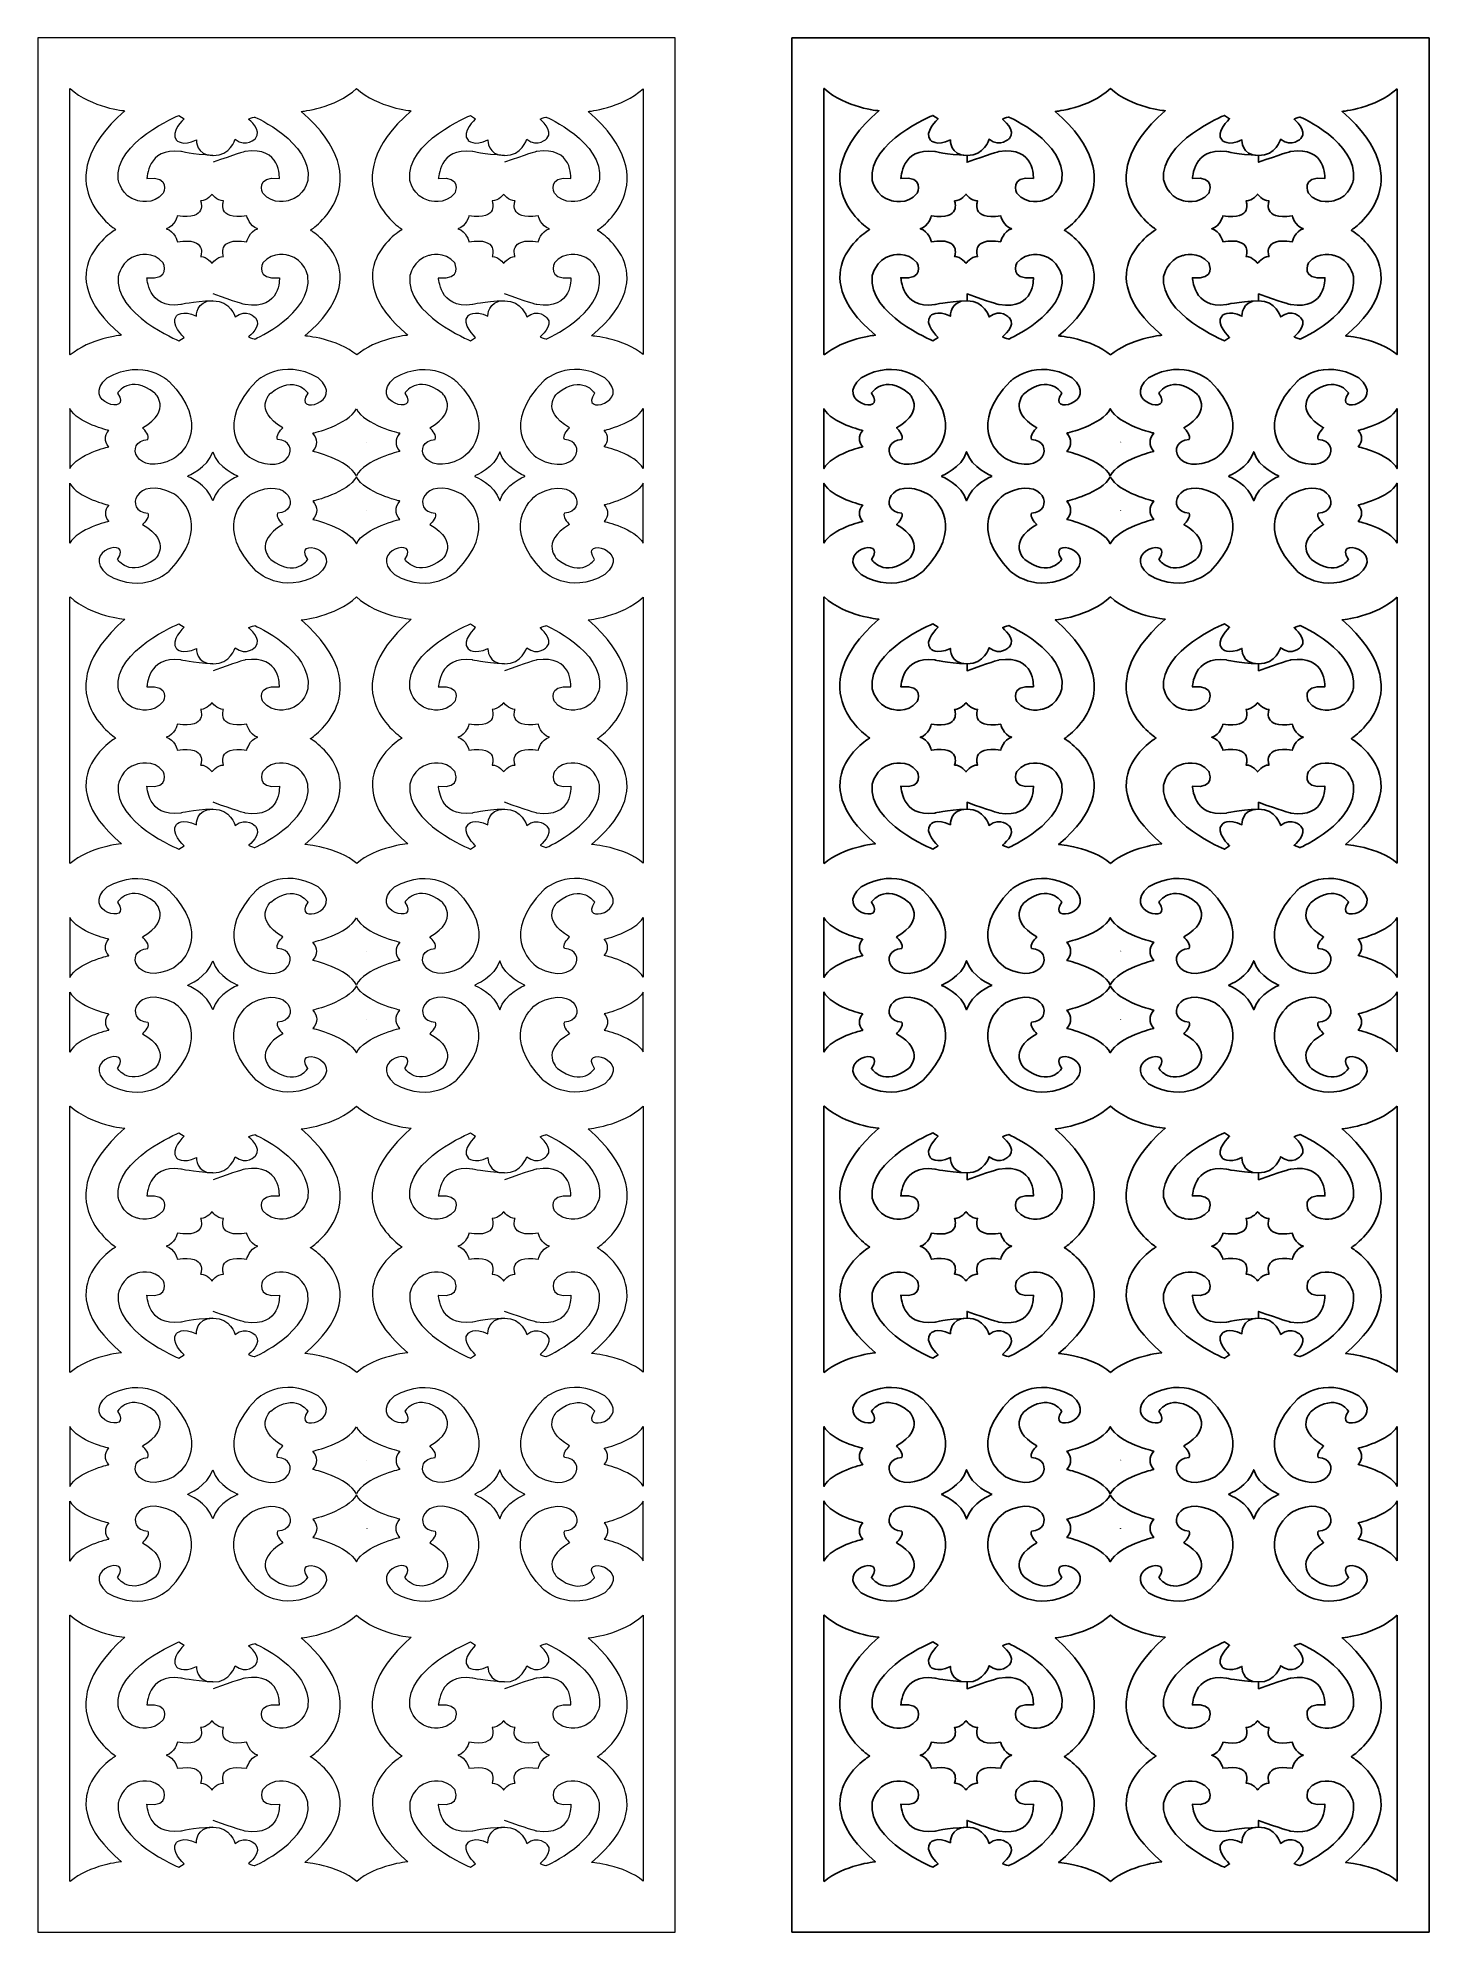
# Model space of a CAD drawing. Header units: centimetres. Extents: x -9.4 to 5, y -9.5 to 10.1.
import ezdxf

# ---------------------------------------------------------------- set-up
doc = ezdxf.new("R2010")
doc.units = ezdxf.units.CM
doc.header["$MEASUREMENT"] = 0
doc.layers.add('layer 1', color=7, linetype='Continuous')

msp = doc.modelspace()

# ---------------------------------------------------------------- linework, layer by layer
at = {"layer": 'layer 1', "color": 242, "lineweight": 9}
for points, knots in [([(-9.35539, -9.47415), (-9.35539, -9.47415), (-9.35539, 10.11865), (-9.35539, 10.11865), (-9.35539, 10.11865), (-9.35539, 10.11865), (-2.76373, 10.11865), (-2.76373, 10.11865), (-2.76373, 10.11865), (-2.76373, 10.11865), (-2.76373, -9.47415), (-2.76373, -9.47415), (-2.76373, -9.47415), (-2.76373, -9.47415), (-9.35539, -9.47415), (-9.35539, -9.47415)], [0, 0, 0, 0, 0.2, 0.2, 0.2, 0.2, 0.4, 0.4, 0.4, 0.4, 0.6, 0.6, 0.6, 0.6, 1, 1, 1, 1]), ([(-9.02001, 6.8391), (-8.82396, 7.00953), (-8.49086, 7.0431), (-8.49086, 7.0431), (-8.49086, 7.0431), (-9.28085, 7.70885), (-8.54965, 8.13645), (-8.54965, 8.13645), (-8.54965, 8.13645), (-8.54965, 8.13645), (-9.30563, 8.61986), (-8.45515, 9.36512), (-8.45515, 9.36512), (-8.45515, 9.36512), (-8.79994, 9.39313), (-9.02181, 9.59493), (-9.02181, 9.59493), (-9.02263, 9.59416), (-9.02347, 9.59343), (-9.02429, 9.59267), (-9.02429, 9.59267), (-9.02429, 9.59267), (-9.02429, 6.84272), (-9.02429, 6.84272), (-9.02429, 6.84272), (-9.02286, 6.84151), (-9.02142, 6.84032), (-9.02001, 6.8391)], [0, 0, 0, 0, 0.125, 0.125, 0.125, 0.125, 0.25, 0.25, 0.25, 0.25, 0.375, 0.375, 0.375, 0.375, 0.5, 0.5, 0.5, 0.5, 0.625, 0.625, 0.625, 0.625, 0.75, 0.75, 0.75, 0.75, 1, 1, 1, 1]), ([(-6.05799, 6.8391), (-5.86193, 7.00953), (-5.52883, 7.0431), (-5.52883, 7.0431), (-5.52883, 7.0431), (-6.31882, 7.70886), (-5.58762, 8.13645), (-5.58762, 8.13645), (-5.58762, 8.13645), (-5.58762, 8.13645), (-6.3436, 8.61986), (-5.49312, 9.36511), (-5.49312, 9.36511), (-5.49312, 9.36511), (-5.83791, 9.39313), (-6.05978, 9.59492), (-6.05978, 9.59492), (-6.28141, 9.38859), (-6.6314, 9.3581), (-6.6314, 9.3581), (-6.6314, 9.3581), (-5.78092, 8.61284), (-6.53691, 8.12943), (-6.53691, 8.12943), (-6.53691, 8.12943), (-6.53691, 8.12943), (-5.8057, 7.70184), (-6.5957, 7.03608), (-6.5957, 7.03608), (-6.5957, 7.03608), (-6.25405, 7.00953), (-6.05799, 6.8391)], [0, 0, 0, 0, 0.11111111, 0.11111111, 0.11111111, 0.11111111, 0.22222222, 0.22222222, 0.22222222, 0.22222222, 0.33333333, 0.33333333, 0.33333333, 0.33333333, 0.44444444, 0.44444444, 0.44444444, 0.44444444, 0.55555556, 0.55555556, 0.55555556, 0.55555556, 0.66666667, 0.66666667, 0.66666667, 0.66666667, 0.77777778, 0.77777778, 0.77777778, 0.77777778, 1, 1, 1, 1]), ([(-3.09483, 9.59267), (-3.09491, 9.59259), (-3.095, 9.59252), (-3.09508, 9.59244), (-3.09508, 9.59244), (-3.31684, 9.38837), (-3.66397, 9.3581), (-3.66397, 9.3581), (-3.66397, 9.3581), (-2.81349, 8.61284), (-3.56947, 8.12943), (-3.56947, 8.12943), (-3.56947, 8.12943), (-3.56947, 8.12943), (-2.83827, 7.70184), (-3.62827, 7.03608), (-3.62827, 7.03608), (-3.62827, 7.03608), (-3.29208, 7.00993), (-3.09531, 6.84313), (-3.09531, 6.84313), (-3.09515, 6.84299), (-3.09499, 6.84286), (-3.09483, 6.84272), (-3.09483, 6.84272), (-3.09483, 6.84272), (-3.09483, 9.59267), (-3.09483, 9.59267)], [0, 0, 0, 0, 0.125, 0.125, 0.125, 0.125, 0.25, 0.25, 0.25, 0.25, 0.375, 0.375, 0.375, 0.375, 0.5, 0.5, 0.5, 0.5, 0.625, 0.625, 0.625, 0.625, 0.75, 0.75, 0.75, 0.75, 1, 1, 1, 1]), ([(-7.54416, 8.9032), (-7.54417, 8.9032), (-7.54418, 8.9032), (-7.54418, 8.9032), (-7.54418, 8.9032), (-7.72289, 8.89941), (-7.71535, 9.0636), (-7.71535, 9.0636), (-7.71535, 9.0636), (-7.86062, 8.99184), (-7.92133, 9.05997), (-7.92133, 9.05997), (-7.92133, 9.05997), (-7.99528, 9.13966), (-7.84329, 9.28168), (-7.84329, 9.28168), (-7.84329, 9.28168), (-7.84329, 9.28168), (-7.89637, 9.31654), (-7.89637, 9.31654), (-7.89637, 9.31654), (-7.89637, 9.31654), (-8.5684, 9.04115), (-8.52503, 8.65104), (-8.52503, 8.65104), (-8.52503, 8.65104), (-8.49078, 8.47601), (-8.32868, 8.43594), (-8.32868, 8.43594), (-8.32868, 8.43594), (-8.15895, 8.38222), (-8.05898, 8.51233), (-8.05898, 8.51233), (-8.05898, 8.51233), (-7.97264, 8.69281), (-8.22939, 8.66553), (-8.22939, 8.66553), (-8.21952, 8.65946), (-8.23055, 8.98938), (-7.8764, 8.94355), (-7.8764, 8.94355), (-7.8764, 8.94355), (-7.76175, 8.91196), (-7.54416, 8.9032)], [0, 0, 0, 0, 0.08333333, 0.08333333, 0.08333333, 0.08333333, 0.16666667, 0.16666667, 0.16666667, 0.16666667, 0.25, 0.25, 0.25, 0.25, 0.33333333, 0.33333333, 0.33333333, 0.33333333, 0.41666667, 0.41666667, 0.41666667, 0.41666667, 0.5, 0.5, 0.5, 0.5, 0.58333333, 0.58333333, 0.58333333, 0.58333333, 0.66666667, 0.66666667, 0.66666667, 0.66666667, 0.75, 0.75, 0.75, 0.75, 0.83333333, 0.83333333, 0.83333333, 0.83333333, 1, 1, 1, 1]), ([(-7.54261, 8.9032), (-7.36389, 8.8994), (-7.31459, 9.07017), (-7.31459, 9.07017), (-7.31459, 9.07017), (-7.1975, 8.97719), (-7.10506, 9.07965), (-7.10506, 9.07965), (-7.10506, 9.07965), (-7.0311, 9.15934), (-7.17538, 9.27629), (-7.17538, 9.27629), (-7.17538, 9.27629), (-7.1502, 9.29227), (-7.11185, 9.29958), (-7.11185, 9.29958), (-7.11185, 9.29958), (-7.11185, 9.29958), (-6.51837, 9.04115), (-6.56175, 8.65104), (-6.56175, 8.65104), (-6.56175, 8.65104), (-6.59599, 8.47601), (-6.75809, 8.43594), (-6.75809, 8.43594), (-6.75809, 8.43594), (-6.92782, 8.38222), (-7.02779, 8.51233), (-7.02779, 8.51233), (-7.02779, 8.51233), (-7.11413, 8.69281), (-6.85739, 8.66553), (-6.85739, 8.66553), (-6.85739, 8.66553), (-6.8374, 9.00097), (-7.21038, 8.94355), (-7.21038, 8.94355), (-7.21038, 8.94355), (-7.32503, 8.91196), (-7.54339, 8.83193)], [0, 0, 0, 0, 0.09090909, 0.09090909, 0.09090909, 0.09090909, 0.18181818, 0.18181818, 0.18181818, 0.18181818, 0.27272727, 0.27272727, 0.27272727, 0.27272727, 0.36363636, 0.36363636, 0.36363636, 0.36363636, 0.45454545, 0.45454545, 0.45454545, 0.45454545, 0.54545455, 0.54545455, 0.54545455, 0.54545455, 0.63636364, 0.63636364, 0.63636364, 0.63636364, 0.72727273, 0.72727273, 0.72727273, 0.72727273, 0.81818182, 0.81818182, 0.81818182, 0.81818182, 1, 1, 1, 1]), ([(-4.52883, 8.9032), (-4.52884, 8.9032), (-4.52885, 8.9032), (-4.52885, 8.9032), (-4.52885, 8.9032), (-4.70756, 8.89941), (-4.70002, 9.0636), (-4.70002, 9.0636), (-4.70002, 9.0636), (-4.84529, 8.99184), (-4.906, 9.05997), (-4.906, 9.05997), (-4.906, 9.05997), (-4.97995, 9.13966), (-4.82796, 9.28168), (-4.82796, 9.28168), (-4.82796, 9.28168), (-4.82796, 9.28168), (-4.88105, 9.31654), (-4.88105, 9.31654), (-4.88105, 9.31654), (-4.88105, 9.31654), (-5.55308, 9.04115), (-5.5097, 8.65104), (-5.5097, 8.65104), (-5.5097, 8.65104), (-5.47545, 8.47601), (-5.31336, 8.43594), (-5.31336, 8.43594), (-5.31336, 8.43594), (-5.14362, 8.38222), (-5.04365, 8.51233), (-5.04365, 8.51233), (-5.04365, 8.51233), (-4.95731, 8.69281), (-5.21406, 8.66553), (-5.21406, 8.66553), (-5.20419, 8.65946), (-5.21522, 8.98938), (-4.86107, 8.94355), (-4.86107, 8.94355), (-4.86107, 8.94355), (-4.74642, 8.91196), (-4.52883, 8.9032)], [0, 0, 0, 0, 0.08333333, 0.08333333, 0.08333333, 0.08333333, 0.16666667, 0.16666667, 0.16666667, 0.16666667, 0.25, 0.25, 0.25, 0.25, 0.33333333, 0.33333333, 0.33333333, 0.33333333, 0.41666667, 0.41666667, 0.41666667, 0.41666667, 0.5, 0.5, 0.5, 0.5, 0.58333333, 0.58333333, 0.58333333, 0.58333333, 0.66666667, 0.66666667, 0.66666667, 0.66666667, 0.75, 0.75, 0.75, 0.75, 0.83333333, 0.83333333, 0.83333333, 0.83333333, 1, 1, 1, 1]), ([(-4.52729, 8.9032), (-4.34857, 8.8994), (-4.29926, 9.07017), (-4.29926, 9.07017), (-4.29926, 9.07017), (-4.18217, 8.97719), (-4.08973, 9.07965), (-4.08973, 9.07965), (-4.08973, 9.07965), (-4.01577, 9.15934), (-4.16004, 9.27629), (-4.16004, 9.27629), (-4.16004, 9.27629), (-4.13487, 9.29227), (-4.09652, 9.29958), (-4.09652, 9.29958), (-4.09652, 9.29958), (-4.09652, 9.29958), (-3.50304, 9.04115), (-3.54642, 8.65104), (-3.54642, 8.65104), (-3.54642, 8.65104), (-3.58067, 8.47601), (-3.74276, 8.43594), (-3.74276, 8.43594), (-3.74276, 8.43594), (-3.9125, 8.38222), (-4.01247, 8.51233), (-4.01247, 8.51233), (-4.01247, 8.51233), (-4.09881, 8.69281), (-3.84206, 8.66553), (-3.84206, 8.66553), (-3.84206, 8.66553), (-3.82207, 9.00097), (-4.19505, 8.94355), (-4.19505, 8.94355), (-4.19505, 8.94355), (-4.30969, 8.91196), (-4.52806, 8.83193)], [0, 0, 0, 0, 0.09090909, 0.09090909, 0.09090909, 0.09090909, 0.18181818, 0.18181818, 0.18181818, 0.18181818, 0.27272727, 0.27272727, 0.27272727, 0.27272727, 0.36363636, 0.36363636, 0.36363636, 0.36363636, 0.45454545, 0.45454545, 0.45454545, 0.45454545, 0.54545455, 0.54545455, 0.54545455, 0.54545455, 0.63636364, 0.63636364, 0.63636364, 0.63636364, 0.72727273, 0.72727273, 0.72727273, 0.72727273, 0.81818182, 0.81818182, 0.81818182, 0.81818182, 1, 1, 1, 1]), ([(-7.07939, 8.14444), (-7.16759, 8.12153), (-7.19515, 8.00951), (-7.19515, 8.00951), (-7.19515, 8.00951), (-7.51212, 8.06043), (-7.43495, 7.85676), (-7.43495, 7.85676), (-7.43495, 7.85676), (-7.50386, 7.85676), (-7.55347, 7.78548), (-7.55347, 7.78548), (-7.55347, 7.78548), (-7.55347, 7.78548), (-7.60308, 7.85676), (-7.67199, 7.85676), (-7.67199, 7.85676), (-7.67199, 7.85676), (-7.59481, 8.06043), (-7.91178, 8.00951), (-7.91178, 8.00951), (-7.91178, 8.00951), (-7.93934, 8.12153), (-8.02755, 8.14444), (-8.02755, 8.14444), (-7.93934, 8.16735), (-7.91178, 8.27936), (-7.91178, 8.27936), (-7.91178, 8.27936), (-7.59481, 8.22845), (-7.67199, 8.43212), (-7.67199, 8.43212), (-7.67199, 8.43212), (-7.60308, 8.43212), (-7.55347, 8.5034), (-7.55347, 8.5034), (-7.55347, 8.5034), (-7.55347, 8.5034), (-7.50386, 8.43212), (-7.43495, 8.43212), (-7.43495, 8.43212), (-7.43495, 8.43212), (-7.51212, 8.22845), (-7.19515, 8.27936), (-7.19515, 8.27936), (-7.19515, 8.27936), (-7.16759, 8.16735), (-7.07939, 8.14444)], [0, 0, 0, 0, 0.07692308, 0.07692308, 0.07692308, 0.07692308, 0.15384615, 0.15384615, 0.15384615, 0.15384615, 0.23076923, 0.23076923, 0.23076923, 0.23076923, 0.30769231, 0.30769231, 0.30769231, 0.30769231, 0.38461538, 0.38461538, 0.38461538, 0.38461538, 0.46153846, 0.46153846, 0.46153846, 0.46153846, 0.53846154, 0.53846154, 0.53846154, 0.53846154, 0.61538462, 0.61538462, 0.61538462, 0.61538462, 0.69230769, 0.69230769, 0.69230769, 0.69230769, 0.76923077, 0.76923077, 0.76923077, 0.76923077, 0.84615385, 0.84615385, 0.84615385, 0.84615385, 1, 1, 1, 1]), ([(-4.06406, 8.14444), (-4.15226, 8.12153), (-4.17983, 8.00951), (-4.17983, 8.00951), (-4.17983, 8.00951), (-4.4968, 8.06043), (-4.41962, 7.85676), (-4.41962, 7.85676), (-4.41962, 7.85676), (-4.48853, 7.85676), (-4.53814, 7.78548), (-4.53814, 7.78548), (-4.53814, 7.78548), (-4.53814, 7.78548), (-4.58775, 7.85676), (-4.65666, 7.85676), (-4.65666, 7.85676), (-4.65666, 7.85676), (-4.57948, 8.06043), (-4.89645, 8.00951), (-4.89645, 8.00951), (-4.89645, 8.00951), (-4.92402, 8.12153), (-5.01221, 8.14444), (-5.01221, 8.14444), (-4.92402, 8.16735), (-4.89645, 8.27936), (-4.89645, 8.27936), (-4.89645, 8.27936), (-4.57948, 8.22845), (-4.65666, 8.43212), (-4.65666, 8.43212), (-4.65666, 8.43212), (-4.58775, 8.43212), (-4.53814, 8.5034), (-4.53814, 8.5034), (-4.53814, 8.5034), (-4.53814, 8.5034), (-4.48853, 8.43212), (-4.41962, 8.43212), (-4.41962, 8.43212), (-4.41962, 8.43212), (-4.4968, 8.22845), (-4.17983, 8.27936), (-4.17983, 8.27936), (-4.17983, 8.27936), (-4.15226, 8.16735), (-4.06406, 8.14444)], [0, 0, 0, 0, 0.07692308, 0.07692308, 0.07692308, 0.07692308, 0.15384615, 0.15384615, 0.15384615, 0.15384615, 0.23076923, 0.23076923, 0.23076923, 0.23076923, 0.30769231, 0.30769231, 0.30769231, 0.30769231, 0.38461538, 0.38461538, 0.38461538, 0.38461538, 0.46153846, 0.46153846, 0.46153846, 0.46153846, 0.53846154, 0.53846154, 0.53846154, 0.53846154, 0.61538462, 0.61538462, 0.61538462, 0.61538462, 0.69230769, 0.69230769, 0.69230769, 0.69230769, 0.76923077, 0.76923077, 0.76923077, 0.76923077, 0.84615385, 0.84615385, 0.84615385, 0.84615385, 1, 1, 1, 1]), ([(-7.54416, 7.39968), (-7.54417, 7.39968), (-7.54418, 7.39968), (-7.54418, 7.39968), (-7.54418, 7.39968), (-7.72289, 7.40346), (-7.71535, 7.23927), (-7.71535, 7.23927), (-7.71535, 7.23927), (-7.86062, 7.31104), (-7.92133, 7.24291), (-7.92133, 7.24291), (-7.92133, 7.24291), (-7.99528, 7.16322), (-7.84329, 7.0212), (-7.84329, 7.0212), (-7.84329, 7.0212), (-7.84329, 7.0212), (-7.89637, 6.98634), (-7.89637, 6.98634), (-7.89637, 6.98634), (-7.89637, 6.98634), (-8.5684, 7.26173), (-8.52503, 7.65184), (-8.52503, 7.65184), (-8.52503, 7.65184), (-8.49078, 7.82687), (-8.32868, 7.86693), (-8.32868, 7.86693), (-8.32868, 7.86693), (-8.15895, 7.92066), (-8.05898, 7.79055), (-8.05898, 7.79055), (-8.05898, 7.79055), (-7.97264, 7.61007), (-8.22939, 7.63735), (-8.22939, 7.63735), (-8.21952, 7.64342), (-8.23055, 7.3135), (-7.8764, 7.35932), (-7.8764, 7.35932), (-7.8764, 7.35932), (-7.76175, 7.39091), (-7.54416, 7.39968)], [0, 0, 0, 0, 0.08333333, 0.08333333, 0.08333333, 0.08333333, 0.16666667, 0.16666667, 0.16666667, 0.16666667, 0.25, 0.25, 0.25, 0.25, 0.33333333, 0.33333333, 0.33333333, 0.33333333, 0.41666667, 0.41666667, 0.41666667, 0.41666667, 0.5, 0.5, 0.5, 0.5, 0.58333333, 0.58333333, 0.58333333, 0.58333333, 0.66666667, 0.66666667, 0.66666667, 0.66666667, 0.75, 0.75, 0.75, 0.75, 0.83333333, 0.83333333, 0.83333333, 0.83333333, 1, 1, 1, 1]), ([(-7.54261, 7.39968), (-7.36389, 7.40348), (-7.31459, 7.23271), (-7.31459, 7.23271), (-7.31459, 7.23271), (-7.1975, 7.32568), (-7.10506, 7.22323), (-7.10506, 7.22323), (-7.10506, 7.22323), (-7.0311, 7.14353), (-7.17538, 7.02659), (-7.17538, 7.02659), (-7.17538, 7.02659), (-7.1502, 7.01061), (-7.11185, 7.0033), (-7.11185, 7.0033), (-7.11185, 7.0033), (-7.11185, 7.0033), (-6.51837, 7.26173), (-6.56175, 7.65184), (-6.56175, 7.65184), (-6.56175, 7.65184), (-6.59599, 7.82687), (-6.75809, 7.86693), (-6.75809, 7.86693), (-6.75809, 7.86693), (-6.92782, 7.92066), (-7.02779, 7.79055), (-7.02779, 7.79055), (-7.02779, 7.79055), (-7.11413, 7.61007), (-6.85739, 7.63735), (-6.85739, 7.63735), (-6.85739, 7.63735), (-6.8374, 7.30191), (-7.21038, 7.35932), (-7.21038, 7.35932), (-7.21038, 7.35932), (-7.32503, 7.39091), (-7.54339, 7.47095)], [0, 0, 0, 0, 0.09090909, 0.09090909, 0.09090909, 0.09090909, 0.18181818, 0.18181818, 0.18181818, 0.18181818, 0.27272727, 0.27272727, 0.27272727, 0.27272727, 0.36363636, 0.36363636, 0.36363636, 0.36363636, 0.45454545, 0.45454545, 0.45454545, 0.45454545, 0.54545455, 0.54545455, 0.54545455, 0.54545455, 0.63636364, 0.63636364, 0.63636364, 0.63636364, 0.72727273, 0.72727273, 0.72727273, 0.72727273, 0.81818182, 0.81818182, 0.81818182, 0.81818182, 1, 1, 1, 1]), ([(-4.52883, 7.39968), (-4.52884, 7.39968), (-4.52885, 7.39968), (-4.52885, 7.39968), (-4.52885, 7.39968), (-4.70756, 7.40346), (-4.70002, 7.23927), (-4.70002, 7.23927), (-4.70002, 7.23927), (-4.84529, 7.31104), (-4.906, 7.24291), (-4.906, 7.24291), (-4.906, 7.24291), (-4.97995, 7.16322), (-4.82796, 7.0212), (-4.82796, 7.0212), (-4.82796, 7.0212), (-4.82796, 7.0212), (-4.88105, 6.98634), (-4.88105, 6.98634), (-4.88105, 6.98634), (-4.88105, 6.98634), (-5.55308, 7.26173), (-5.5097, 7.65184), (-5.5097, 7.65184), (-5.5097, 7.65184), (-5.47545, 7.82687), (-5.31336, 7.86693), (-5.31336, 7.86693), (-5.31336, 7.86693), (-5.14362, 7.92066), (-5.04365, 7.79055), (-5.04365, 7.79055), (-5.04365, 7.79055), (-4.95731, 7.61007), (-5.21406, 7.63735), (-5.21406, 7.63735), (-5.20419, 7.64342), (-5.21522, 7.3135), (-4.86107, 7.35932), (-4.86107, 7.35932), (-4.86107, 7.35932), (-4.74642, 7.39091), (-4.52883, 7.39968)], [0, 0, 0, 0, 0.08333333, 0.08333333, 0.08333333, 0.08333333, 0.16666667, 0.16666667, 0.16666667, 0.16666667, 0.25, 0.25, 0.25, 0.25, 0.33333333, 0.33333333, 0.33333333, 0.33333333, 0.41666667, 0.41666667, 0.41666667, 0.41666667, 0.5, 0.5, 0.5, 0.5, 0.58333333, 0.58333333, 0.58333333, 0.58333333, 0.66666667, 0.66666667, 0.66666667, 0.66666667, 0.75, 0.75, 0.75, 0.75, 0.83333333, 0.83333333, 0.83333333, 0.83333333, 1, 1, 1, 1]), ([(-4.52729, 7.39968), (-4.34857, 7.40348), (-4.29926, 7.23271), (-4.29926, 7.23271), (-4.29926, 7.23271), (-4.18217, 7.32568), (-4.08973, 7.22323), (-4.08973, 7.22323), (-4.08973, 7.22323), (-4.01577, 7.14353), (-4.16004, 7.02659), (-4.16004, 7.02659), (-4.16004, 7.02659), (-4.13487, 7.01061), (-4.09652, 7.0033), (-4.09652, 7.0033), (-4.09652, 7.0033), (-4.09652, 7.0033), (-3.50304, 7.26173), (-3.54642, 7.65184), (-3.54642, 7.65184), (-3.54642, 7.65184), (-3.58067, 7.82687), (-3.74276, 7.86693), (-3.74276, 7.86693), (-3.74276, 7.86693), (-3.9125, 7.92066), (-4.01247, 7.79055), (-4.01247, 7.79055), (-4.01247, 7.79055), (-4.09881, 7.61007), (-3.84206, 7.63735), (-3.84206, 7.63735), (-3.84206, 7.63735), (-3.82207, 7.30191), (-4.19505, 7.35932), (-4.19505, 7.35932), (-4.19505, 7.35932), (-4.30969, 7.39091), (-4.52806, 7.47095)], [0, 0, 0, 0, 0.09090909, 0.09090909, 0.09090909, 0.09090909, 0.18181818, 0.18181818, 0.18181818, 0.18181818, 0.27272727, 0.27272727, 0.27272727, 0.27272727, 0.36363636, 0.36363636, 0.36363636, 0.36363636, 0.45454545, 0.45454545, 0.45454545, 0.45454545, 0.54545455, 0.54545455, 0.54545455, 0.54545455, 0.63636364, 0.63636364, 0.63636364, 0.63636364, 0.72727273, 0.72727273, 0.72727273, 0.72727273, 0.81818182, 0.81818182, 0.81818182, 0.81818182, 1, 1, 1, 1]), ([(-8.21822, 5.96565), (-8.47006, 5.95214), (-8.34461, 5.56315), (-7.95059, 5.76657), (-7.95059, 5.76657), (-7.83993, 5.83364), (-7.5712, 6.12646), (-7.99817, 6.56549), (-7.99817, 6.56549), (-7.99817, 6.56549), (-8.26204, 6.81906), (-8.63786, 6.60242), (-8.63786, 6.60242), (-8.93194, 6.35344), (-8.36337, 6.20164), (-8.53124, 6.44486), (-8.53124, 6.44486), (-8.53124, 6.44486), (-8.40331, 6.64427), (-8.14743, 6.44486), (-8.14743, 6.44486), (-8.14743, 6.44486), (-7.95552, 6.27007), (-8.2727, 6.08543), (-8.2727, 6.08543), (-8.24527, 6.05603), (-8.19891, 6.00507), (-8.21822, 5.96565)], [0, 0, 0, 0, 0.125, 0.125, 0.125, 0.125, 0.25, 0.25, 0.25, 0.25, 0.375, 0.375, 0.375, 0.375, 0.5, 0.5, 0.5, 0.5, 0.625, 0.625, 0.625, 0.625, 0.75, 0.75, 0.75, 0.75, 1, 1, 1, 1]), ([(-6.87621, 5.96565), (-6.62436, 5.95214), (-6.74982, 5.56315), (-7.14384, 5.76657), (-7.14384, 5.76657), (-7.2545, 5.83364), (-7.52323, 6.12646), (-7.09626, 6.56549), (-7.09626, 6.56549), (-7.09626, 6.56549), (-6.83239, 6.81906), (-6.45657, 6.60242), (-6.45657, 6.60242), (-6.16249, 6.35344), (-6.73106, 6.20164), (-6.56318, 6.44486), (-6.56318, 6.44486), (-6.56318, 6.44486), (-6.69112, 6.64427), (-6.947, 6.44486), (-6.947, 6.44486), (-6.947, 6.44486), (-7.1389, 6.27007), (-6.82172, 6.08543), (-6.82172, 6.08543), (-6.84916, 6.05603), (-6.89552, 6.00507), (-6.87621, 5.96565)], [0, 0, 0, 0, 0.125, 0.125, 0.125, 0.125, 0.25, 0.25, 0.25, 0.25, 0.375, 0.375, 0.375, 0.375, 0.5, 0.5, 0.5, 0.5, 0.625, 0.625, 0.625, 0.625, 0.75, 0.75, 0.75, 0.75, 1, 1, 1, 1]), ([(-5.24604, 5.96565), (-5.49789, 5.95214), (-5.37243, 5.56315), (-4.97841, 5.76657), (-4.97841, 5.76657), (-4.86775, 5.83364), (-4.59902, 6.12646), (-5.02599, 6.56549), (-5.02599, 6.56549), (-5.02599, 6.56549), (-5.28986, 6.81906), (-5.66568, 6.60242), (-5.66568, 6.60242), (-5.95976, 6.35344), (-5.39119, 6.20164), (-5.55907, 6.44486), (-5.55907, 6.44486), (-5.55907, 6.44486), (-5.43113, 6.64427), (-5.17525, 6.44486), (-5.17525, 6.44486), (-5.17525, 6.44486), (-4.98334, 6.27007), (-5.30053, 6.08543), (-5.30053, 6.08543), (-5.27309, 6.05603), (-5.22673, 6.00507), (-5.24604, 5.96565)], [0, 0, 0, 0, 0.125, 0.125, 0.125, 0.125, 0.25, 0.25, 0.25, 0.25, 0.375, 0.375, 0.375, 0.375, 0.5, 0.5, 0.5, 0.5, 0.625, 0.625, 0.625, 0.625, 0.75, 0.75, 0.75, 0.75, 1, 1, 1, 1]), ([(-3.90992, 5.96565), (-3.65807, 5.95214), (-3.78353, 5.56315), (-4.17755, 5.76657), (-4.17755, 5.76657), (-4.2882, 5.83364), (-4.55693, 6.12646), (-4.12996, 6.56549), (-4.12996, 6.56549), (-4.12996, 6.56549), (-3.86609, 6.81906), (-3.49027, 6.60242), (-3.49027, 6.60242), (-3.1962, 6.35344), (-3.76476, 6.20164), (-3.59689, 6.44486), (-3.59689, 6.44486), (-3.59689, 6.44486), (-3.72483, 6.64427), (-3.9807, 6.44486), (-3.9807, 6.44486), (-3.9807, 6.44486), (-4.17261, 6.27007), (-3.85543, 6.08543), (-3.85543, 6.08543), (-3.88286, 6.05603), (-3.92923, 6.00507), (-3.90992, 5.96565)], [0, 0, 0, 0, 0.125, 0.125, 0.125, 0.125, 0.25, 0.25, 0.25, 0.25, 0.375, 0.375, 0.375, 0.375, 0.5, 0.5, 0.5, 0.5, 0.625, 0.625, 0.625, 0.625, 0.75, 0.75, 0.75, 0.75, 1, 1, 1, 1]), ([(-9.02429, 6.28374), (-9.02423, 6.28363), (-9.02417, 6.28352), (-9.02411, 6.28341), (-9.02411, 6.28341), (-8.9463, 6.13252), (-8.62245, 6.05839), (-8.62245, 6.05839), (-8.62245, 6.05839), (-8.64672, 6.02908), (-8.65581, 5.99977), (-8.65703, 5.97356), (-8.65703, 5.97356), (-8.65581, 5.94734), (-8.64672, 5.91804), (-8.62245, 5.88872), (-8.62245, 5.88872), (-8.62245, 5.88872), (-8.94644, 5.81457), (-9.02416, 5.66361), (-9.02416, 5.66361), (-9.0242, 5.66354), (-9.02425, 5.66346), (-9.02429, 5.66338), (-9.02429, 5.66338), (-9.02429, 5.66338), (-9.02429, 6.28374), (-9.02429, 6.28374)], [0, 0, 0, 0, 0.125, 0.125, 0.125, 0.125, 0.25, 0.25, 0.25, 0.25, 0.375, 0.375, 0.375, 0.375, 0.5, 0.5, 0.5, 0.5, 0.625, 0.625, 0.625, 0.625, 0.75, 0.75, 0.75, 0.75, 1, 1, 1, 1]), ([(-6.06112, 5.58943), (-5.97451, 5.7583), (-5.61207, 5.84126), (-5.61207, 5.84126), (-5.61207, 5.84126), (-5.63919, 5.87402), (-5.64934, 5.90677), (-5.6507, 5.93606), (-5.6507, 5.93606), (-5.64934, 5.96536), (-5.63919, 5.99811), (-5.61207, 6.03086), (-5.61207, 6.03086), (-5.61207, 6.03086), (-5.97451, 6.11382), (-6.06112, 6.28269), (-6.06112, 6.28269), (-6.14774, 6.11382), (-6.51018, 6.03086), (-6.51018, 6.03086), (-6.51018, 6.03086), (-6.48306, 5.99811), (-6.47291, 5.96536), (-6.47154, 5.93606), (-6.47154, 5.93606), (-6.47291, 5.90677), (-6.48306, 5.87402), (-6.51018, 5.84126), (-6.51018, 5.84126), (-6.51018, 5.84126), (-6.14774, 5.7583), (-6.06112, 5.58943)], [0, 0, 0, 0, 0.11111111, 0.11111111, 0.11111111, 0.11111111, 0.22222222, 0.22222222, 0.22222222, 0.22222222, 0.33333333, 0.33333333, 0.33333333, 0.33333333, 0.44444444, 0.44444444, 0.44444444, 0.44444444, 0.55555556, 0.55555556, 0.55555556, 0.55555556, 0.66666667, 0.66666667, 0.66666667, 0.66666667, 0.77777778, 0.77777778, 0.77777778, 0.77777778, 1, 1, 1, 1]), ([(-3.09483, 6.28442), (-3.09489, 6.28431), (-3.09495, 6.2842), (-3.09501, 6.28409), (-3.09501, 6.28409), (-3.17282, 6.1332), (-3.49667, 6.05908), (-3.49667, 6.05908), (-3.49667, 6.05908), (-3.4724, 6.02976), (-3.46331, 6.00045), (-3.46209, 5.97424), (-3.46209, 5.97424), (-3.46331, 5.94803), (-3.4724, 5.91872), (-3.49667, 5.88941), (-3.49667, 5.88941), (-3.49667, 5.88941), (-3.17268, 5.81525), (-3.09496, 5.6643), (-3.09496, 5.6643), (-3.09492, 5.66422), (-3.09487, 5.66414), (-3.09483, 5.66406), (-3.09483, 5.66406), (-3.09483, 5.66406), (-3.09483, 6.28442), (-3.09483, 6.28442)], [0, 0, 0, 0, 0.125, 0.125, 0.125, 0.125, 0.25, 0.25, 0.25, 0.25, 0.375, 0.375, 0.375, 0.375, 0.5, 0.5, 0.5, 0.5, 0.625, 0.625, 0.625, 0.625, 0.75, 0.75, 0.75, 0.75, 1, 1, 1, 1]), ([(-7.28937, 5.58461), (-7.28929, 5.58478), (-7.28921, 5.58496), (-7.28913, 5.58513), (-7.28913, 5.58513), (-7.28889, 5.58563), (-7.28866, 5.58613), (-7.28842, 5.58662), (-7.28842, 5.58662), (-7.28842, 5.58662), (-7.4973, 5.66958), (-7.54721, 5.83845), (-7.54721, 5.83845), (-7.59713, 5.66958), (-7.80601, 5.58662), (-7.80601, 5.58662), (-7.80601, 5.58662), (-7.80577, 5.58612), (-7.80553, 5.58562), (-7.80529, 5.58511), (-7.80529, 5.58511), (-7.80522, 5.58494), (-7.80514, 5.58478), (-7.80506, 5.58461), (-7.80506, 5.58461), (-7.80514, 5.58444), (-7.80522, 5.58427), (-7.80529, 5.5841), (-7.80529, 5.5841), (-7.80553, 5.5836), (-7.80577, 5.5831), (-7.80601, 5.58259), (-7.80601, 5.58259), (-7.80601, 5.58259), (-7.59713, 5.49964), (-7.54721, 5.33076), (-7.54721, 5.33076), (-7.4973, 5.49964), (-7.28842, 5.58259), (-7.28842, 5.58259), (-7.28842, 5.58259), (-7.28866, 5.58309), (-7.28889, 5.58359), (-7.28913, 5.58408), (-7.28913, 5.58408), (-7.28921, 5.58426), (-7.28929, 5.58443), (-7.28937, 5.58461)], [0, 0, 0, 0, 0.07692308, 0.07692308, 0.07692308, 0.07692308, 0.15384615, 0.15384615, 0.15384615, 0.15384615, 0.23076923, 0.23076923, 0.23076923, 0.23076923, 0.30769231, 0.30769231, 0.30769231, 0.30769231, 0.38461538, 0.38461538, 0.38461538, 0.38461538, 0.46153846, 0.46153846, 0.46153846, 0.46153846, 0.53846154, 0.53846154, 0.53846154, 0.53846154, 0.61538462, 0.61538462, 0.61538462, 0.61538462, 0.69230769, 0.69230769, 0.69230769, 0.69230769, 0.76923077, 0.76923077, 0.76923077, 0.76923077, 0.84615385, 0.84615385, 0.84615385, 0.84615385, 1, 1, 1, 1]), ([(-4.32013, 5.58461), (-4.32005, 5.58443), (-4.31998, 5.58426), (-4.31989, 5.58409), (-4.31989, 5.58409), (-4.31966, 5.58359), (-4.31942, 5.58309), (-4.31918, 5.58259), (-4.31918, 5.58259), (-4.31918, 5.58259), (-4.52806, 5.49964), (-4.57798, 5.33076), (-4.57798, 5.33076), (-4.6279, 5.49964), (-4.83677, 5.58259), (-4.83677, 5.58259), (-4.83677, 5.58259), (-4.83653, 5.5831), (-4.83629, 5.5836), (-4.83606, 5.5841), (-4.83606, 5.5841), (-4.83598, 5.58427), (-4.8359, 5.58444), (-4.83582, 5.58461), (-4.83582, 5.58461), (-4.8359, 5.58478), (-4.83598, 5.58494), (-4.83606, 5.58511), (-4.83606, 5.58511), (-4.83629, 5.58562), (-4.83653, 5.58612), (-4.83677, 5.58662), (-4.83677, 5.58662), (-4.83677, 5.58662), (-4.6279, 5.66958), (-4.57798, 5.83845), (-4.57798, 5.83845), (-4.52806, 5.66958), (-4.31918, 5.58662), (-4.31918, 5.58662), (-4.31918, 5.58662), (-4.31942, 5.58613), (-4.31966, 5.58563), (-4.31989, 5.58513), (-4.31989, 5.58513), (-4.31998, 5.58496), (-4.32005, 5.58478), (-4.32013, 5.58461)], [0, 0, 0, 0, 0.07692308, 0.07692308, 0.07692308, 0.07692308, 0.15384615, 0.15384615, 0.15384615, 0.15384615, 0.23076923, 0.23076923, 0.23076923, 0.23076923, 0.30769231, 0.30769231, 0.30769231, 0.30769231, 0.38461538, 0.38461538, 0.38461538, 0.38461538, 0.46153846, 0.46153846, 0.46153846, 0.46153846, 0.53846154, 0.53846154, 0.53846154, 0.53846154, 0.61538462, 0.61538462, 0.61538462, 0.61538462, 0.69230769, 0.69230769, 0.69230769, 0.69230769, 0.76923077, 0.76923077, 0.76923077, 0.76923077, 0.84615385, 0.84615385, 0.84615385, 0.84615385, 1, 1, 1, 1]), ([(-9.02429, 4.89106), (-9.02423, 4.89117), (-9.02417, 4.89128), (-9.02411, 4.89139), (-9.02411, 4.89139), (-8.9463, 5.04228), (-8.62245, 5.11641), (-8.62245, 5.11641), (-8.62245, 5.11641), (-8.64672, 5.14572), (-8.65581, 5.17503), (-8.65703, 5.20124), (-8.65703, 5.20124), (-8.65581, 5.22746), (-8.64672, 5.25676), (-8.62245, 5.28608), (-8.62245, 5.28608), (-8.62245, 5.28608), (-8.94644, 5.36023), (-9.02416, 5.51119), (-9.02416, 5.51119), (-9.0242, 5.51126), (-9.02425, 5.51134), (-9.02429, 5.51142), (-9.02429, 5.51142), (-9.02429, 5.51142), (-9.02429, 4.89106), (-9.02429, 4.89106)], [0, 0, 0, 0, 0.125, 0.125, 0.125, 0.125, 0.25, 0.25, 0.25, 0.25, 0.375, 0.375, 0.375, 0.375, 0.5, 0.5, 0.5, 0.5, 0.625, 0.625, 0.625, 0.625, 0.75, 0.75, 0.75, 0.75, 1, 1, 1, 1]), ([(-8.21822, 5.20357), (-8.47006, 5.21708), (-8.34461, 5.60606), (-7.95059, 5.40265), (-7.95059, 5.40265), (-7.83993, 5.33557), (-7.5712, 5.04275), (-7.99817, 4.60373), (-7.99817, 4.60373), (-7.99817, 4.60373), (-8.26204, 4.35015), (-8.63786, 4.5668), (-8.63786, 4.5668), (-8.93194, 4.81578), (-8.36337, 4.96758), (-8.53124, 4.72436), (-8.53124, 4.72436), (-8.53124, 4.72436), (-8.40331, 4.52495), (-8.14743, 4.72436), (-8.14743, 4.72436), (-8.14743, 4.72436), (-7.95552, 4.89915), (-8.2727, 5.08379), (-8.2727, 5.08379), (-8.24527, 5.11318), (-8.19891, 5.16415), (-8.21822, 5.20357)], [0, 0, 0, 0, 0.125, 0.125, 0.125, 0.125, 0.25, 0.25, 0.25, 0.25, 0.375, 0.375, 0.375, 0.375, 0.5, 0.5, 0.5, 0.5, 0.625, 0.625, 0.625, 0.625, 0.75, 0.75, 0.75, 0.75, 1, 1, 1, 1]), ([(-6.87621, 5.20357), (-6.62436, 5.21708), (-6.74982, 5.60606), (-7.14384, 5.40265), (-7.14384, 5.40265), (-7.2545, 5.33557), (-7.52323, 5.04275), (-7.09626, 4.60373), (-7.09626, 4.60373), (-7.09626, 4.60373), (-6.83239, 4.35015), (-6.45657, 4.5668), (-6.45657, 4.5668), (-6.16249, 4.81578), (-6.73106, 4.96758), (-6.56318, 4.72436), (-6.56318, 4.72436), (-6.56318, 4.72436), (-6.69112, 4.52495), (-6.947, 4.72436), (-6.947, 4.72436), (-6.947, 4.72436), (-7.1389, 4.89915), (-6.82172, 5.08379), (-6.82172, 5.08379), (-6.84916, 5.11318), (-6.89552, 5.16415), (-6.87621, 5.20357)], [0, 0, 0, 0, 0.125, 0.125, 0.125, 0.125, 0.25, 0.25, 0.25, 0.25, 0.375, 0.375, 0.375, 0.375, 0.5, 0.5, 0.5, 0.5, 0.625, 0.625, 0.625, 0.625, 0.75, 0.75, 0.75, 0.75, 1, 1, 1, 1]), ([(-6.06112, 5.57978), (-5.97451, 5.41091), (-5.61207, 5.32796), (-5.61207, 5.32796), (-5.61207, 5.32796), (-5.63919, 5.2952), (-5.64934, 5.26245), (-5.6507, 5.23316), (-5.6507, 5.23316), (-5.64934, 5.20386), (-5.63919, 5.17111), (-5.61207, 5.13835), (-5.61207, 5.13835), (-5.61207, 5.13835), (-5.97451, 5.0554), (-6.06112, 4.88653), (-6.06112, 4.88653), (-6.14774, 5.0554), (-6.51018, 5.13835), (-6.51018, 5.13835), (-6.51018, 5.13835), (-6.48306, 5.17111), (-6.47291, 5.20386), (-6.47154, 5.23316), (-6.47154, 5.23316), (-6.47291, 5.26245), (-6.48306, 5.2952), (-6.51018, 5.32796), (-6.51018, 5.32796), (-6.51018, 5.32796), (-6.14774, 5.41091), (-6.06112, 5.57978)], [0, 0, 0, 0, 0.11111111, 0.11111111, 0.11111111, 0.11111111, 0.22222222, 0.22222222, 0.22222222, 0.22222222, 0.33333333, 0.33333333, 0.33333333, 0.33333333, 0.44444444, 0.44444444, 0.44444444, 0.44444444, 0.55555556, 0.55555556, 0.55555556, 0.55555556, 0.66666667, 0.66666667, 0.66666667, 0.66666667, 0.77777778, 0.77777778, 0.77777778, 0.77777778, 1, 1, 1, 1]), ([(-5.24604, 5.20357), (-5.49789, 5.21708), (-5.37243, 5.60606), (-4.97841, 5.40265), (-4.97841, 5.40265), (-4.86775, 5.33557), (-4.59902, 5.04275), (-5.02599, 4.60373), (-5.02599, 4.60373), (-5.02599, 4.60373), (-5.28986, 4.35015), (-5.66568, 4.5668), (-5.66568, 4.5668), (-5.95976, 4.81578), (-5.39119, 4.96758), (-5.55907, 4.72436), (-5.55907, 4.72436), (-5.55907, 4.72436), (-5.43113, 4.52495), (-5.17525, 4.72436), (-5.17525, 4.72436), (-5.17525, 4.72436), (-4.98334, 4.89915), (-5.30053, 5.08379), (-5.30053, 5.08379), (-5.27309, 5.11318), (-5.22673, 5.16415), (-5.24604, 5.20357)], [0, 0, 0, 0, 0.125, 0.125, 0.125, 0.125, 0.25, 0.25, 0.25, 0.25, 0.375, 0.375, 0.375, 0.375, 0.5, 0.5, 0.5, 0.5, 0.625, 0.625, 0.625, 0.625, 0.75, 0.75, 0.75, 0.75, 1, 1, 1, 1]), ([(-3.90992, 5.20357), (-3.65807, 5.21708), (-3.78353, 5.60606), (-4.17755, 5.40265), (-4.17755, 5.40265), (-4.2882, 5.33557), (-4.55693, 5.04275), (-4.12996, 4.60373), (-4.12996, 4.60373), (-4.12996, 4.60373), (-3.86609, 4.35015), (-3.49027, 4.5668), (-3.49027, 4.5668), (-3.1962, 4.81578), (-3.76476, 4.96758), (-3.59689, 4.72436), (-3.59689, 4.72436), (-3.59689, 4.72436), (-3.72483, 4.52495), (-3.9807, 4.72436), (-3.9807, 4.72436), (-3.9807, 4.72436), (-4.17261, 4.89915), (-3.85543, 5.08379), (-3.85543, 5.08379), (-3.88286, 5.11318), (-3.92923, 5.16415), (-3.90992, 5.20357)], [0, 0, 0, 0, 0.125, 0.125, 0.125, 0.125, 0.25, 0.25, 0.25, 0.25, 0.375, 0.375, 0.375, 0.375, 0.5, 0.5, 0.5, 0.5, 0.625, 0.625, 0.625, 0.625, 0.75, 0.75, 0.75, 0.75, 1, 1, 1, 1]), ([(-3.09483, 4.89174), (-3.09489, 4.89186), (-3.09495, 4.89196), (-3.09501, 4.89207), (-3.09501, 4.89207), (-3.17282, 5.04296), (-3.49667, 5.11709), (-3.49667, 5.11709), (-3.49667, 5.11709), (-3.4724, 5.1464), (-3.46331, 5.17571), (-3.46209, 5.20193), (-3.46209, 5.20193), (-3.46331, 5.22814), (-3.4724, 5.25745), (-3.49667, 5.28676), (-3.49667, 5.28676), (-3.49667, 5.28676), (-3.17268, 5.36092), (-3.09496, 5.51187), (-3.09496, 5.51187), (-3.09492, 5.51195), (-3.09487, 5.51202), (-3.09483, 5.5121), (-3.09483, 5.5121), (-3.09483, 5.5121), (-3.09483, 4.89174), (-3.09483, 4.89174)], [0, 0, 0, 0, 0.125, 0.125, 0.125, 0.125, 0.25, 0.25, 0.25, 0.25, 0.375, 0.375, 0.375, 0.375, 0.5, 0.5, 0.5, 0.5, 0.625, 0.625, 0.625, 0.625, 0.75, 0.75, 0.75, 0.75, 1, 1, 1, 1]), ([(-9.02001, 1.57987), (-8.82396, 1.75031), (-8.49086, 1.78387), (-8.49086, 1.78387), (-8.49086, 1.78387), (-9.28085, 2.44963), (-8.54965, 2.87722), (-8.54965, 2.87722), (-8.54965, 2.87722), (-8.54965, 2.87722), (-9.30563, 3.36063), (-8.45515, 4.10589), (-8.45515, 4.10589), (-8.45515, 4.10589), (-8.79994, 4.13391), (-9.02181, 4.3357), (-9.02181, 4.3357), (-9.02263, 4.33494), (-9.02347, 4.3342), (-9.02429, 4.33345), (-9.02429, 4.33345), (-9.02429, 4.33345), (-9.02429, 1.5835), (-9.02429, 1.5835), (-9.02429, 1.5835), (-9.02286, 1.58229), (-9.02142, 1.5811), (-9.02001, 1.57987)], [0, 0, 0, 0, 0.125, 0.125, 0.125, 0.125, 0.25, 0.25, 0.25, 0.25, 0.375, 0.375, 0.375, 0.375, 0.5, 0.5, 0.5, 0.5, 0.625, 0.625, 0.625, 0.625, 0.75, 0.75, 0.75, 0.75, 1, 1, 1, 1]), ([(-6.05799, 1.57987), (-5.86193, 1.75031), (-5.52883, 1.78387), (-5.52883, 1.78387), (-5.52883, 1.78387), (-6.31882, 2.44963), (-5.58762, 2.87722), (-5.58762, 2.87722), (-5.58762, 2.87722), (-5.58762, 2.87722), (-6.3436, 3.36063), (-5.49312, 4.10589), (-5.49312, 4.10589), (-5.49312, 4.10589), (-5.83791, 4.13391), (-6.05978, 4.3357), (-6.05978, 4.3357), (-6.28141, 4.12937), (-6.6314, 4.09887), (-6.6314, 4.09887), (-6.6314, 4.09887), (-5.78092, 3.35361), (-6.53691, 2.8702), (-6.53691, 2.8702), (-6.53691, 2.8702), (-6.53691, 2.8702), (-5.8057, 2.44261), (-6.5957, 1.77686), (-6.5957, 1.77686), (-6.5957, 1.77686), (-6.25405, 1.75031), (-6.05799, 1.57987)], [0, 0, 0, 0, 0.11111111, 0.11111111, 0.11111111, 0.11111111, 0.22222222, 0.22222222, 0.22222222, 0.22222222, 0.33333333, 0.33333333, 0.33333333, 0.33333333, 0.44444444, 0.44444444, 0.44444444, 0.44444444, 0.55555556, 0.55555556, 0.55555556, 0.55555556, 0.66666667, 0.66666667, 0.66666667, 0.66666667, 0.77777778, 0.77777778, 0.77777778, 0.77777778, 1, 1, 1, 1]), ([(-3.09483, 4.33344), (-3.09491, 4.33337), (-3.095, 4.33329), (-3.09508, 4.33322), (-3.09508, 4.33322), (-3.31684, 4.12915), (-3.66397, 4.09887), (-3.66397, 4.09887), (-3.66397, 4.09887), (-2.81349, 3.35361), (-3.56947, 2.8702), (-3.56947, 2.8702), (-3.56947, 2.8702), (-3.56947, 2.8702), (-2.83827, 2.44261), (-3.62827, 1.77685), (-3.62827, 1.77685), (-3.62827, 1.77685), (-3.29208, 1.7507), (-3.09531, 1.5839), (-3.09531, 1.5839), (-3.09515, 1.58377), (-3.09499, 1.58363), (-3.09483, 1.5835), (-3.09483, 1.5835), (-3.09483, 1.5835), (-3.09483, 4.33344), (-3.09483, 4.33344)], [0, 0, 0, 0, 0.125, 0.125, 0.125, 0.125, 0.25, 0.25, 0.25, 0.25, 0.375, 0.375, 0.375, 0.375, 0.5, 0.5, 0.5, 0.5, 0.625, 0.625, 0.625, 0.625, 0.75, 0.75, 0.75, 0.75, 1, 1, 1, 1]), ([(-7.54416, 3.64397), (-7.54417, 3.64397), (-7.54418, 3.64397), (-7.54418, 3.64397), (-7.54418, 3.64397), (-7.72289, 3.64019), (-7.71535, 3.80438), (-7.71535, 3.80438), (-7.71535, 3.80438), (-7.86062, 3.73261), (-7.92133, 3.80074), (-7.92133, 3.80074), (-7.92133, 3.80074), (-7.99528, 3.88043), (-7.84329, 4.02245), (-7.84329, 4.02245), (-7.84329, 4.02245), (-7.84329, 4.02245), (-7.89637, 4.05732), (-7.89637, 4.05732), (-7.89637, 4.05732), (-7.89637, 4.05732), (-8.5684, 3.78192), (-8.52503, 3.39181), (-8.52503, 3.39181), (-8.52503, 3.39181), (-8.49078, 3.21679), (-8.32868, 3.17672), (-8.32868, 3.17672), (-8.32868, 3.17672), (-8.15895, 3.123), (-8.05898, 3.25311), (-8.05898, 3.25311), (-8.05898, 3.25311), (-7.97264, 3.43359), (-8.22939, 3.40631), (-8.22939, 3.40631), (-8.21952, 3.40024), (-8.23055, 3.73015), (-7.8764, 3.68433), (-7.8764, 3.68433), (-7.8764, 3.68433), (-7.76175, 3.65274), (-7.54416, 3.64397)], [0, 0, 0, 0, 0.08333333, 0.08333333, 0.08333333, 0.08333333, 0.16666667, 0.16666667, 0.16666667, 0.16666667, 0.25, 0.25, 0.25, 0.25, 0.33333333, 0.33333333, 0.33333333, 0.33333333, 0.41666667, 0.41666667, 0.41666667, 0.41666667, 0.5, 0.5, 0.5, 0.5, 0.58333333, 0.58333333, 0.58333333, 0.58333333, 0.66666667, 0.66666667, 0.66666667, 0.66666667, 0.75, 0.75, 0.75, 0.75, 0.83333333, 0.83333333, 0.83333333, 0.83333333, 1, 1, 1, 1]), ([(-7.54261, 3.64397), (-7.36389, 3.64017), (-7.31459, 3.81094), (-7.31459, 3.81094), (-7.31459, 3.81094), (-7.1975, 3.71797), (-7.10506, 3.82043), (-7.10506, 3.82043), (-7.10506, 3.82043), (-7.0311, 3.90012), (-7.17538, 4.01706), (-7.17538, 4.01706), (-7.17538, 4.01706), (-7.1502, 4.03305), (-7.11185, 4.04036), (-7.11185, 4.04036), (-7.11185, 4.04036), (-7.11185, 4.04036), (-6.51837, 3.78192), (-6.56175, 3.39181), (-6.56175, 3.39181), (-6.56175, 3.39181), (-6.59599, 3.21679), (-6.75809, 3.17672), (-6.75809, 3.17672), (-6.75809, 3.17672), (-6.92782, 3.123), (-7.02779, 3.25311), (-7.02779, 3.25311), (-7.02779, 3.25311), (-7.11413, 3.43359), (-6.85739, 3.40631), (-6.85739, 3.40631), (-6.85739, 3.40631), (-6.8374, 3.74174), (-7.21038, 3.68433), (-7.21038, 3.68433), (-7.21038, 3.68433), (-7.32503, 3.65274), (-7.54339, 3.5727)], [0, 0, 0, 0, 0.09090909, 0.09090909, 0.09090909, 0.09090909, 0.18181818, 0.18181818, 0.18181818, 0.18181818, 0.27272727, 0.27272727, 0.27272727, 0.27272727, 0.36363636, 0.36363636, 0.36363636, 0.36363636, 0.45454545, 0.45454545, 0.45454545, 0.45454545, 0.54545455, 0.54545455, 0.54545455, 0.54545455, 0.63636364, 0.63636364, 0.63636364, 0.63636364, 0.72727273, 0.72727273, 0.72727273, 0.72727273, 0.81818182, 0.81818182, 0.81818182, 0.81818182, 1, 1, 1, 1]), ([(-4.52883, 3.64397), (-4.52884, 3.64397), (-4.52885, 3.64397), (-4.52885, 3.64397), (-4.52885, 3.64397), (-4.70756, 3.64019), (-4.70002, 3.80438), (-4.70002, 3.80438), (-4.70002, 3.80438), (-4.84529, 3.73261), (-4.906, 3.80074), (-4.906, 3.80074), (-4.906, 3.80074), (-4.97995, 3.88043), (-4.82796, 4.02245), (-4.82796, 4.02245), (-4.82796, 4.02245), (-4.82796, 4.02245), (-4.88105, 4.05732), (-4.88105, 4.05732), (-4.88105, 4.05732), (-4.88105, 4.05732), (-5.55308, 3.78192), (-5.5097, 3.39181), (-5.5097, 3.39181), (-5.5097, 3.39181), (-5.47545, 3.21679), (-5.31336, 3.17672), (-5.31336, 3.17672), (-5.31336, 3.17672), (-5.14362, 3.123), (-5.04365, 3.25311), (-5.04365, 3.25311), (-5.04365, 3.25311), (-4.95731, 3.43359), (-5.21406, 3.40631), (-5.21406, 3.40631), (-5.20419, 3.40024), (-5.21522, 3.73015), (-4.86107, 3.68433), (-4.86107, 3.68433), (-4.86107, 3.68433), (-4.74642, 3.65274), (-4.52883, 3.64397)], [0, 0, 0, 0, 0.08333333, 0.08333333, 0.08333333, 0.08333333, 0.16666667, 0.16666667, 0.16666667, 0.16666667, 0.25, 0.25, 0.25, 0.25, 0.33333333, 0.33333333, 0.33333333, 0.33333333, 0.41666667, 0.41666667, 0.41666667, 0.41666667, 0.5, 0.5, 0.5, 0.5, 0.58333333, 0.58333333, 0.58333333, 0.58333333, 0.66666667, 0.66666667, 0.66666667, 0.66666667, 0.75, 0.75, 0.75, 0.75, 0.83333333, 0.83333333, 0.83333333, 0.83333333, 1, 1, 1, 1]), ([(-4.52729, 3.64397), (-4.34857, 3.64017), (-4.29926, 3.81094), (-4.29926, 3.81094), (-4.29926, 3.81094), (-4.18217, 3.71797), (-4.08973, 3.82043), (-4.08973, 3.82043), (-4.08973, 3.82043), (-4.01577, 3.90012), (-4.16004, 4.01706), (-4.16004, 4.01706), (-4.16004, 4.01706), (-4.13487, 4.03305), (-4.09652, 4.04036), (-4.09652, 4.04036), (-4.09652, 4.04036), (-4.09652, 4.04036), (-3.50304, 3.78192), (-3.54642, 3.39181), (-3.54642, 3.39181), (-3.54642, 3.39181), (-3.58067, 3.21679), (-3.74276, 3.17672), (-3.74276, 3.17672), (-3.74276, 3.17672), (-3.9125, 3.123), (-4.01247, 3.25311), (-4.01247, 3.25311), (-4.01247, 3.25311), (-4.09881, 3.43359), (-3.84206, 3.40631), (-3.84206, 3.40631), (-3.84206, 3.40631), (-3.82207, 3.74174), (-4.19505, 3.68433), (-4.19505, 3.68433), (-4.19505, 3.68433), (-4.30969, 3.65274), (-4.52806, 3.5727)], [0, 0, 0, 0, 0.09090909, 0.09090909, 0.09090909, 0.09090909, 0.18181818, 0.18181818, 0.18181818, 0.18181818, 0.27272727, 0.27272727, 0.27272727, 0.27272727, 0.36363636, 0.36363636, 0.36363636, 0.36363636, 0.45454545, 0.45454545, 0.45454545, 0.45454545, 0.54545455, 0.54545455, 0.54545455, 0.54545455, 0.63636364, 0.63636364, 0.63636364, 0.63636364, 0.72727273, 0.72727273, 0.72727273, 0.72727273, 0.81818182, 0.81818182, 0.81818182, 0.81818182, 1, 1, 1, 1]), ([(-7.07939, 2.88522), (-7.16759, 2.8623), (-7.19515, 2.75029), (-7.19515, 2.75029), (-7.19515, 2.75029), (-7.51212, 2.8012), (-7.43495, 2.59754), (-7.43495, 2.59754), (-7.43495, 2.59754), (-7.50386, 2.59754), (-7.55347, 2.52626), (-7.55347, 2.52626), (-7.55347, 2.52626), (-7.55347, 2.52626), (-7.60308, 2.59754), (-7.67199, 2.59754), (-7.67199, 2.59754), (-7.67199, 2.59754), (-7.59481, 2.8012), (-7.91178, 2.75029), (-7.91178, 2.75029), (-7.91178, 2.75029), (-7.93934, 2.8623), (-8.02755, 2.88522), (-8.02755, 2.88522), (-7.93934, 2.90812), (-7.91178, 3.02014), (-7.91178, 3.02014), (-7.91178, 3.02014), (-7.59481, 2.96923), (-7.67199, 3.17289), (-7.67199, 3.17289), (-7.67199, 3.17289), (-7.60308, 3.17289), (-7.55347, 3.24417), (-7.55347, 3.24417), (-7.55347, 3.24417), (-7.55347, 3.24417), (-7.50386, 3.17289), (-7.43495, 3.17289), (-7.43495, 3.17289), (-7.43495, 3.17289), (-7.51212, 2.96923), (-7.19515, 3.02014), (-7.19515, 3.02014), (-7.19515, 3.02014), (-7.16759, 2.90812), (-7.07939, 2.88522)], [0, 0, 0, 0, 0.07692308, 0.07692308, 0.07692308, 0.07692308, 0.15384615, 0.15384615, 0.15384615, 0.15384615, 0.23076923, 0.23076923, 0.23076923, 0.23076923, 0.30769231, 0.30769231, 0.30769231, 0.30769231, 0.38461538, 0.38461538, 0.38461538, 0.38461538, 0.46153846, 0.46153846, 0.46153846, 0.46153846, 0.53846154, 0.53846154, 0.53846154, 0.53846154, 0.61538462, 0.61538462, 0.61538462, 0.61538462, 0.69230769, 0.69230769, 0.69230769, 0.69230769, 0.76923077, 0.76923077, 0.76923077, 0.76923077, 0.84615385, 0.84615385, 0.84615385, 0.84615385, 1, 1, 1, 1]), ([(-4.06406, 2.88522), (-4.15226, 2.8623), (-4.17983, 2.75029), (-4.17983, 2.75029), (-4.17983, 2.75029), (-4.4968, 2.8012), (-4.41962, 2.59754), (-4.41962, 2.59754), (-4.41962, 2.59754), (-4.48853, 2.59754), (-4.53814, 2.52626), (-4.53814, 2.52626), (-4.53814, 2.52626), (-4.53814, 2.52626), (-4.58775, 2.59754), (-4.65666, 2.59754), (-4.65666, 2.59754), (-4.65666, 2.59754), (-4.57948, 2.8012), (-4.89645, 2.75029), (-4.89645, 2.75029), (-4.89645, 2.75029), (-4.92402, 2.8623), (-5.01221, 2.88522), (-5.01221, 2.88522), (-4.92402, 2.90812), (-4.89645, 3.02014), (-4.89645, 3.02014), (-4.89645, 3.02014), (-4.57948, 2.96923), (-4.65666, 3.17289), (-4.65666, 3.17289), (-4.65666, 3.17289), (-4.58775, 3.17289), (-4.53814, 3.24417), (-4.53814, 3.24417), (-4.53814, 3.24417), (-4.53814, 3.24417), (-4.48853, 3.17289), (-4.41962, 3.17289), (-4.41962, 3.17289), (-4.41962, 3.17289), (-4.4968, 2.96923), (-4.17983, 3.02014), (-4.17983, 3.02014), (-4.17983, 3.02014), (-4.15226, 2.90812), (-4.06406, 2.88522)], [0, 0, 0, 0, 0.07692308, 0.07692308, 0.07692308, 0.07692308, 0.15384615, 0.15384615, 0.15384615, 0.15384615, 0.23076923, 0.23076923, 0.23076923, 0.23076923, 0.30769231, 0.30769231, 0.30769231, 0.30769231, 0.38461538, 0.38461538, 0.38461538, 0.38461538, 0.46153846, 0.46153846, 0.46153846, 0.46153846, 0.53846154, 0.53846154, 0.53846154, 0.53846154, 0.61538462, 0.61538462, 0.61538462, 0.61538462, 0.69230769, 0.69230769, 0.69230769, 0.69230769, 0.76923077, 0.76923077, 0.76923077, 0.76923077, 0.84615385, 0.84615385, 0.84615385, 0.84615385, 1, 1, 1, 1]), ([(-7.54416, 2.14046), (-7.54417, 2.14046), (-7.54418, 2.14046), (-7.54418, 2.14046), (-7.54418, 2.14046), (-7.72289, 2.14424), (-7.71535, 1.98005), (-7.71535, 1.98005), (-7.71535, 1.98005), (-7.86062, 2.05182), (-7.92133, 1.98368), (-7.92133, 1.98368), (-7.92133, 1.98368), (-7.99528, 1.904), (-7.84329, 1.76197), (-7.84329, 1.76197), (-7.84329, 1.76197), (-7.84329, 1.76197), (-7.89637, 1.72711), (-7.89637, 1.72711), (-7.89637, 1.72711), (-7.89637, 1.72711), (-8.5684, 2.00251), (-8.52503, 2.39262), (-8.52503, 2.39262), (-8.52503, 2.39262), (-8.49078, 2.56764), (-8.32868, 2.60771), (-8.32868, 2.60771), (-8.32868, 2.60771), (-8.15895, 2.66143), (-8.05898, 2.53132), (-8.05898, 2.53132), (-8.05898, 2.53132), (-7.97264, 2.35084), (-8.22939, 2.37812), (-8.22939, 2.37812), (-8.21952, 2.38419), (-8.23055, 2.05428), (-7.8764, 2.1001), (-7.8764, 2.1001), (-7.8764, 2.1001), (-7.76175, 2.13169), (-7.54416, 2.14046)], [0, 0, 0, 0, 0.08333333, 0.08333333, 0.08333333, 0.08333333, 0.16666667, 0.16666667, 0.16666667, 0.16666667, 0.25, 0.25, 0.25, 0.25, 0.33333333, 0.33333333, 0.33333333, 0.33333333, 0.41666667, 0.41666667, 0.41666667, 0.41666667, 0.5, 0.5, 0.5, 0.5, 0.58333333, 0.58333333, 0.58333333, 0.58333333, 0.66666667, 0.66666667, 0.66666667, 0.66666667, 0.75, 0.75, 0.75, 0.75, 0.83333333, 0.83333333, 0.83333333, 0.83333333, 1, 1, 1, 1]), ([(-7.54261, 2.14046), (-7.36389, 2.14425), (-7.31459, 1.97349), (-7.31459, 1.97349), (-7.31459, 1.97349), (-7.1975, 2.06646), (-7.10506, 1.964), (-7.10506, 1.964), (-7.10506, 1.964), (-7.0311, 1.88431), (-7.17538, 1.76737), (-7.17538, 1.76737), (-7.17538, 1.76737), (-7.1502, 1.75138), (-7.11185, 1.74407), (-7.11185, 1.74407), (-7.11185, 1.74407), (-7.11185, 1.74407), (-6.51837, 2.00251), (-6.56175, 2.39262), (-6.56175, 2.39262), (-6.56175, 2.39262), (-6.59599, 2.56764), (-6.75809, 2.60771), (-6.75809, 2.60771), (-6.75809, 2.60771), (-6.92782, 2.66143), (-7.02779, 2.53132), (-7.02779, 2.53132), (-7.02779, 2.53132), (-7.11413, 2.35084), (-6.85739, 2.37812), (-6.85739, 2.37812), (-6.85739, 2.37812), (-6.8374, 2.04268), (-7.21038, 2.1001), (-7.21038, 2.1001), (-7.21038, 2.1001), (-7.32503, 2.13169), (-7.54339, 2.21173)], [0, 0, 0, 0, 0.09090909, 0.09090909, 0.09090909, 0.09090909, 0.18181818, 0.18181818, 0.18181818, 0.18181818, 0.27272727, 0.27272727, 0.27272727, 0.27272727, 0.36363636, 0.36363636, 0.36363636, 0.36363636, 0.45454545, 0.45454545, 0.45454545, 0.45454545, 0.54545455, 0.54545455, 0.54545455, 0.54545455, 0.63636364, 0.63636364, 0.63636364, 0.63636364, 0.72727273, 0.72727273, 0.72727273, 0.72727273, 0.81818182, 0.81818182, 0.81818182, 0.81818182, 1, 1, 1, 1]), ([(-4.52883, 2.14046), (-4.52884, 2.14046), (-4.52885, 2.14046), (-4.52885, 2.14046), (-4.52885, 2.14046), (-4.70756, 2.14424), (-4.70002, 1.98005), (-4.70002, 1.98005), (-4.70002, 1.98005), (-4.84529, 2.05182), (-4.906, 1.98368), (-4.906, 1.98368), (-4.906, 1.98368), (-4.97995, 1.904), (-4.82796, 1.76197), (-4.82796, 1.76197), (-4.82796, 1.76197), (-4.82796, 1.76197), (-4.88105, 1.72711), (-4.88105, 1.72711), (-4.88105, 1.72711), (-4.88105, 1.72711), (-5.55308, 2.00251), (-5.5097, 2.39262), (-5.5097, 2.39262), (-5.5097, 2.39262), (-5.47545, 2.56764), (-5.31336, 2.60771), (-5.31336, 2.60771), (-5.31336, 2.60771), (-5.14362, 2.66143), (-5.04365, 2.53132), (-5.04365, 2.53132), (-5.04365, 2.53132), (-4.95731, 2.35084), (-5.21406, 2.37812), (-5.21406, 2.37812), (-5.20419, 2.38419), (-5.21522, 2.05428), (-4.86107, 2.1001), (-4.86107, 2.1001), (-4.86107, 2.1001), (-4.74642, 2.13169), (-4.52883, 2.14046)], [0, 0, 0, 0, 0.08333333, 0.08333333, 0.08333333, 0.08333333, 0.16666667, 0.16666667, 0.16666667, 0.16666667, 0.25, 0.25, 0.25, 0.25, 0.33333333, 0.33333333, 0.33333333, 0.33333333, 0.41666667, 0.41666667, 0.41666667, 0.41666667, 0.5, 0.5, 0.5, 0.5, 0.58333333, 0.58333333, 0.58333333, 0.58333333, 0.66666667, 0.66666667, 0.66666667, 0.66666667, 0.75, 0.75, 0.75, 0.75, 0.83333333, 0.83333333, 0.83333333, 0.83333333, 1, 1, 1, 1]), ([(-4.52729, 2.14046), (-4.34857, 2.14425), (-4.29926, 1.97349), (-4.29926, 1.97349), (-4.29926, 1.97349), (-4.18217, 2.06646), (-4.08973, 1.964), (-4.08973, 1.964), (-4.08973, 1.964), (-4.01577, 1.88431), (-4.16004, 1.76737), (-4.16004, 1.76737), (-4.16004, 1.76737), (-4.13487, 1.75138), (-4.09652, 1.74407), (-4.09652, 1.74407), (-4.09652, 1.74407), (-4.09652, 1.74407), (-3.50304, 2.00251), (-3.54642, 2.39262), (-3.54642, 2.39262), (-3.54642, 2.39262), (-3.58067, 2.56764), (-3.74276, 2.60771), (-3.74276, 2.60771), (-3.74276, 2.60771), (-3.9125, 2.66143), (-4.01247, 2.53132), (-4.01247, 2.53132), (-4.01247, 2.53132), (-4.09881, 2.35084), (-3.84206, 2.37812), (-3.84206, 2.37812), (-3.84206, 2.37812), (-3.82207, 2.04268), (-4.19505, 2.1001), (-4.19505, 2.1001), (-4.19505, 2.1001), (-4.30969, 2.13169), (-4.52806, 2.21173)], [0, 0, 0, 0, 0.09090909, 0.09090909, 0.09090909, 0.09090909, 0.18181818, 0.18181818, 0.18181818, 0.18181818, 0.27272727, 0.27272727, 0.27272727, 0.27272727, 0.36363636, 0.36363636, 0.36363636, 0.36363636, 0.45454545, 0.45454545, 0.45454545, 0.45454545, 0.54545455, 0.54545455, 0.54545455, 0.54545455, 0.63636364, 0.63636364, 0.63636364, 0.63636364, 0.72727273, 0.72727273, 0.72727273, 0.72727273, 0.81818182, 0.81818182, 0.81818182, 0.81818182, 1, 1, 1, 1]), ([(-8.21822, 0.70032), (-8.47006, 0.68681), (-8.34461, 0.29783), (-7.95059, 0.50124), (-7.95059, 0.50124), (-7.83993, 0.56832), (-7.5712, 0.86114), (-7.99817, 1.30016), (-7.99817, 1.30016), (-7.99817, 1.30016), (-8.26204, 1.55374), (-8.63786, 1.33709), (-8.63786, 1.33709), (-8.93194, 1.08812), (-8.36337, 0.93631), (-8.53124, 1.17953), (-8.53124, 1.17953), (-8.53124, 1.17953), (-8.40331, 1.37894), (-8.14743, 1.17953), (-8.14743, 1.17953), (-8.14743, 1.17953), (-7.95552, 1.00474), (-8.2727, 0.8201), (-8.2727, 0.8201), (-8.24527, 0.79071), (-8.19891, 0.73974), (-8.21822, 0.70032)], [0, 0, 0, 0, 0.125, 0.125, 0.125, 0.125, 0.25, 0.25, 0.25, 0.25, 0.375, 0.375, 0.375, 0.375, 0.5, 0.5, 0.5, 0.5, 0.625, 0.625, 0.625, 0.625, 0.75, 0.75, 0.75, 0.75, 1, 1, 1, 1]), ([(-6.87621, 0.70032), (-6.62436, 0.68681), (-6.74982, 0.29783), (-7.14384, 0.50124), (-7.14384, 0.50124), (-7.2545, 0.56832), (-7.52323, 0.86114), (-7.09626, 1.30016), (-7.09626, 1.30016), (-7.09626, 1.30016), (-6.83239, 1.55374), (-6.45657, 1.33709), (-6.45657, 1.33709), (-6.16249, 1.08812), (-6.73106, 0.93631), (-6.56318, 1.17953), (-6.56318, 1.17953), (-6.56318, 1.17953), (-6.69112, 1.37894), (-6.947, 1.17953), (-6.947, 1.17953), (-6.947, 1.17953), (-7.1389, 1.00474), (-6.82172, 0.8201), (-6.82172, 0.8201), (-6.84916, 0.79071), (-6.89552, 0.73974), (-6.87621, 0.70032)], [0, 0, 0, 0, 0.125, 0.125, 0.125, 0.125, 0.25, 0.25, 0.25, 0.25, 0.375, 0.375, 0.375, 0.375, 0.5, 0.5, 0.5, 0.5, 0.625, 0.625, 0.625, 0.625, 0.75, 0.75, 0.75, 0.75, 1, 1, 1, 1]), ([(-5.24604, 0.70032), (-5.49789, 0.68681), (-5.37243, 0.29783), (-4.97841, 0.50124), (-4.97841, 0.50124), (-4.86775, 0.56832), (-4.59902, 0.86114), (-5.02599, 1.30016), (-5.02599, 1.30016), (-5.02599, 1.30016), (-5.28986, 1.55374), (-5.66568, 1.33709), (-5.66568, 1.33709), (-5.95976, 1.08812), (-5.39119, 0.93631), (-5.55907, 1.17953), (-5.55907, 1.17953), (-5.55907, 1.17953), (-5.43113, 1.37894), (-5.17525, 1.17953), (-5.17525, 1.17953), (-5.17525, 1.17953), (-4.98334, 1.00474), (-5.30053, 0.8201), (-5.30053, 0.8201), (-5.27309, 0.79071), (-5.22673, 0.73974), (-5.24604, 0.70032)], [0, 0, 0, 0, 0.125, 0.125, 0.125, 0.125, 0.25, 0.25, 0.25, 0.25, 0.375, 0.375, 0.375, 0.375, 0.5, 0.5, 0.5, 0.5, 0.625, 0.625, 0.625, 0.625, 0.75, 0.75, 0.75, 0.75, 1, 1, 1, 1]), ([(-3.90992, 0.70032), (-3.65807, 0.68681), (-3.78353, 0.29783), (-4.17755, 0.50124), (-4.17755, 0.50124), (-4.2882, 0.56832), (-4.55693, 0.86114), (-4.12996, 1.30016), (-4.12996, 1.30016), (-4.12996, 1.30016), (-3.86609, 1.55374), (-3.49027, 1.33709), (-3.49027, 1.33709), (-3.1962, 1.08812), (-3.76476, 0.93631), (-3.59689, 1.17953), (-3.59689, 1.17953), (-3.59689, 1.17953), (-3.72483, 1.37894), (-3.9807, 1.17953), (-3.9807, 1.17953), (-3.9807, 1.17953), (-4.17261, 1.00474), (-3.85543, 0.8201), (-3.85543, 0.8201), (-3.88286, 0.79071), (-3.92923, 0.73974), (-3.90992, 0.70032)], [0, 0, 0, 0, 0.125, 0.125, 0.125, 0.125, 0.25, 0.25, 0.25, 0.25, 0.375, 0.375, 0.375, 0.375, 0.5, 0.5, 0.5, 0.5, 0.625, 0.625, 0.625, 0.625, 0.75, 0.75, 0.75, 0.75, 1, 1, 1, 1]), ([(-9.02429, 1.02146), (-9.02423, 1.02135), (-9.02417, 1.02124), (-9.02411, 1.02113), (-9.02411, 1.02113), (-8.9463, 0.87024), (-8.62245, 0.79612), (-8.62245, 0.79612), (-8.62245, 0.79612), (-8.64672, 0.7668), (-8.65581, 0.73749), (-8.65703, 0.71128), (-8.65703, 0.71128), (-8.65581, 0.68507), (-8.64672, 0.65576), (-8.62245, 0.62645), (-8.62245, 0.62645), (-8.62245, 0.62645), (-8.94644, 0.55229), (-9.02416, 0.40134), (-9.02416, 0.40134), (-9.0242, 0.40126), (-9.02425, 0.40118), (-9.02429, 0.40111), (-9.02429, 0.40111), (-9.02429, 0.40111), (-9.02429, 1.02146), (-9.02429, 1.02146)], [0, 0, 0, 0, 0.125, 0.125, 0.125, 0.125, 0.25, 0.25, 0.25, 0.25, 0.375, 0.375, 0.375, 0.375, 0.5, 0.5, 0.5, 0.5, 0.625, 0.625, 0.625, 0.625, 0.75, 0.75, 0.75, 0.75, 1, 1, 1, 1]), ([(-6.06112, 0.32411), (-5.97451, 0.49297), (-5.61207, 0.57593), (-5.61207, 0.57593), (-5.61207, 0.57593), (-5.63919, 0.60869), (-5.64934, 0.64144), (-5.6507, 0.67073), (-5.6507, 0.67073), (-5.64934, 0.70003), (-5.63919, 0.73278), (-5.61207, 0.76554), (-5.61207, 0.76554), (-5.61207, 0.76554), (-5.97451, 0.84849), (-6.06112, 1.01736), (-6.06112, 1.01736), (-6.14774, 0.84849), (-6.51018, 0.76554), (-6.51018, 0.76554), (-6.51018, 0.76554), (-6.48306, 0.73278), (-6.47291, 0.70003), (-6.47154, 0.67073), (-6.47154, 0.67073), (-6.47291, 0.64144), (-6.48306, 0.60869), (-6.51018, 0.57593), (-6.51018, 0.57593), (-6.51018, 0.57593), (-6.14774, 0.49297), (-6.06112, 0.32411)], [0, 0, 0, 0, 0.11111111, 0.11111111, 0.11111111, 0.11111111, 0.22222222, 0.22222222, 0.22222222, 0.22222222, 0.33333333, 0.33333333, 0.33333333, 0.33333333, 0.44444444, 0.44444444, 0.44444444, 0.44444444, 0.55555556, 0.55555556, 0.55555556, 0.55555556, 0.66666667, 0.66666667, 0.66666667, 0.66666667, 0.77777778, 0.77777778, 0.77777778, 0.77777778, 1, 1, 1, 1]), ([(-3.09483, 1.02215), (-3.09489, 1.02204), (-3.09495, 1.02193), (-3.09501, 1.02182), (-3.09501, 1.02182), (-3.17282, 0.87093), (-3.49667, 0.7968), (-3.49667, 0.7968), (-3.49667, 0.7968), (-3.4724, 0.76749), (-3.46331, 0.73818), (-3.46209, 0.71197), (-3.46209, 0.71197), (-3.46331, 0.68575), (-3.4724, 0.65644), (-3.49667, 0.62713), (-3.49667, 0.62713), (-3.49667, 0.62713), (-3.17268, 0.55298), (-3.09496, 0.40202), (-3.09496, 0.40202), (-3.09492, 0.40194), (-3.09487, 0.40187), (-3.09483, 0.40179), (-3.09483, 0.40179), (-3.09483, 0.40179), (-3.09483, 1.02215), (-3.09483, 1.02215)], [0, 0, 0, 0, 0.125, 0.125, 0.125, 0.125, 0.25, 0.25, 0.25, 0.25, 0.375, 0.375, 0.375, 0.375, 0.5, 0.5, 0.5, 0.5, 0.625, 0.625, 0.625, 0.625, 0.75, 0.75, 0.75, 0.75, 1, 1, 1, 1]), ([(-7.28937, 0.31928), (-7.28929, 0.31945), (-7.28921, 0.31963), (-7.28913, 0.3198), (-7.28913, 0.3198), (-7.28889, 0.3203), (-7.28866, 0.3208), (-7.28842, 0.3213), (-7.28842, 0.3213), (-7.28842, 0.3213), (-7.4973, 0.40425), (-7.54721, 0.57313), (-7.54721, 0.57313), (-7.59713, 0.40425), (-7.80601, 0.3213), (-7.80601, 0.3213), (-7.80601, 0.3213), (-7.80577, 0.3208), (-7.80553, 0.32029), (-7.80529, 0.31979), (-7.80529, 0.31979), (-7.80522, 0.31962), (-7.80514, 0.31945), (-7.80506, 0.31928), (-7.80506, 0.31928), (-7.80514, 0.31911), (-7.80522, 0.31895), (-7.80529, 0.31878), (-7.80529, 0.31878), (-7.80553, 0.31827), (-7.80577, 0.31777), (-7.80601, 0.31726), (-7.80601, 0.31726), (-7.80601, 0.31726), (-7.59713, 0.23431), (-7.54721, 0.06544), (-7.54721, 0.06544), (-7.4973, 0.23431), (-7.28842, 0.31726), (-7.28842, 0.31726), (-7.28842, 0.31726), (-7.28866, 0.31776), (-7.28889, 0.31826), (-7.28913, 0.31876), (-7.28913, 0.31876), (-7.28921, 0.31893), (-7.28929, 0.31911), (-7.28937, 0.31928)], [0, 0, 0, 0, 0.07692308, 0.07692308, 0.07692308, 0.07692308, 0.15384615, 0.15384615, 0.15384615, 0.15384615, 0.23076923, 0.23076923, 0.23076923, 0.23076923, 0.30769231, 0.30769231, 0.30769231, 0.30769231, 0.38461538, 0.38461538, 0.38461538, 0.38461538, 0.46153846, 0.46153846, 0.46153846, 0.46153846, 0.53846154, 0.53846154, 0.53846154, 0.53846154, 0.61538462, 0.61538462, 0.61538462, 0.61538462, 0.69230769, 0.69230769, 0.69230769, 0.69230769, 0.76923077, 0.76923077, 0.76923077, 0.76923077, 0.84615385, 0.84615385, 0.84615385, 0.84615385, 1, 1, 1, 1]), ([(-4.32013, 0.31928), (-4.32005, 0.31911), (-4.31998, 0.31893), (-4.31989, 0.31876), (-4.31989, 0.31876), (-4.31966, 0.31826), (-4.31942, 0.31776), (-4.31918, 0.31726), (-4.31918, 0.31726), (-4.31918, 0.31726), (-4.52806, 0.23431), (-4.57798, 0.06544), (-4.57798, 0.06544), (-4.6279, 0.23431), (-4.83677, 0.31726), (-4.83677, 0.31726), (-4.83677, 0.31726), (-4.83653, 0.31777), (-4.83629, 0.31827), (-4.83606, 0.31878), (-4.83606, 0.31878), (-4.83598, 0.31895), (-4.8359, 0.31911), (-4.83582, 0.31928), (-4.83582, 0.31928), (-4.8359, 0.31945), (-4.83598, 0.31962), (-4.83606, 0.31979), (-4.83606, 0.31979), (-4.83629, 0.32029), (-4.83653, 0.3208), (-4.83677, 0.3213), (-4.83677, 0.3213), (-4.83677, 0.3213), (-4.6279, 0.40425), (-4.57798, 0.57313), (-4.57798, 0.57313), (-4.52806, 0.40425), (-4.31918, 0.3213), (-4.31918, 0.3213), (-4.31918, 0.3213), (-4.31942, 0.3208), (-4.31966, 0.3203), (-4.31989, 0.3198), (-4.31989, 0.3198), (-4.31998, 0.31963), (-4.32005, 0.31945), (-4.32013, 0.31928)], [0, 0, 0, 0, 0.07692308, 0.07692308, 0.07692308, 0.07692308, 0.15384615, 0.15384615, 0.15384615, 0.15384615, 0.23076923, 0.23076923, 0.23076923, 0.23076923, 0.30769231, 0.30769231, 0.30769231, 0.30769231, 0.38461538, 0.38461538, 0.38461538, 0.38461538, 0.46153846, 0.46153846, 0.46153846, 0.46153846, 0.53846154, 0.53846154, 0.53846154, 0.53846154, 0.61538462, 0.61538462, 0.61538462, 0.61538462, 0.69230769, 0.69230769, 0.69230769, 0.69230769, 0.76923077, 0.76923077, 0.76923077, 0.76923077, 0.84615385, 0.84615385, 0.84615385, 0.84615385, 1, 1, 1, 1]), ([(-9.02429, -0.37122), (-9.02423, -0.3711), (-9.02417, -0.37099), (-9.02411, -0.37089), (-9.02411, -0.37089), (-8.9463, -0.22), (-8.62245, -0.14587), (-8.62245, -0.14587), (-8.62245, -0.14587), (-8.64672, -0.11656), (-8.65581, -0.08725), (-8.65703, -0.06103), (-8.65703, -0.06103), (-8.65581, -0.03482), (-8.64672, -0.00551), (-8.62245, 0.0238), (-8.62245, 0.0238), (-8.62245, 0.0238), (-8.94644, 0.09796), (-9.02416, 0.24891), (-9.02416, 0.24891), (-9.0242, 0.24899), (-9.02425, 0.24906), (-9.02429, 0.24914), (-9.02429, 0.24914), (-9.02429, 0.24914), (-9.02429, -0.37122), (-9.02429, -0.37122)], [0, 0, 0, 0, 0.125, 0.125, 0.125, 0.125, 0.25, 0.25, 0.25, 0.25, 0.375, 0.375, 0.375, 0.375, 0.5, 0.5, 0.5, 0.5, 0.625, 0.625, 0.625, 0.625, 0.75, 0.75, 0.75, 0.75, 1, 1, 1, 1]), ([(-8.21822, -0.06176), (-8.47006, -0.04824), (-8.34461, 0.34074), (-7.95059, 0.13732), (-7.95059, 0.13732), (-7.83993, 0.07024), (-7.5712, -0.22257), (-7.99817, -0.6616), (-7.99817, -0.6616), (-7.99817, -0.6616), (-8.26204, -0.91517), (-8.63786, -0.69853), (-8.63786, -0.69853), (-8.93194, -0.44955), (-8.36337, -0.29775), (-8.53124, -0.54097), (-8.53124, -0.54097), (-8.53124, -0.54097), (-8.40331, -0.74038), (-8.14743, -0.54097), (-8.14743, -0.54097), (-8.14743, -0.54097), (-7.95552, -0.36618), (-8.2727, -0.18154), (-8.2727, -0.18154), (-8.24527, -0.15215), (-8.19891, -0.10118), (-8.21822, -0.06176)], [0, 0, 0, 0, 0.125, 0.125, 0.125, 0.125, 0.25, 0.25, 0.25, 0.25, 0.375, 0.375, 0.375, 0.375, 0.5, 0.5, 0.5, 0.5, 0.625, 0.625, 0.625, 0.625, 0.75, 0.75, 0.75, 0.75, 1, 1, 1, 1]), ([(-6.87621, -0.06176), (-6.62436, -0.04824), (-6.74982, 0.34074), (-7.14384, 0.13732), (-7.14384, 0.13732), (-7.2545, 0.07024), (-7.52323, -0.22257), (-7.09626, -0.6616), (-7.09626, -0.6616), (-7.09626, -0.6616), (-6.83239, -0.91517), (-6.45657, -0.69853), (-6.45657, -0.69853), (-6.16249, -0.44955), (-6.73106, -0.29775), (-6.56318, -0.54097), (-6.56318, -0.54097), (-6.56318, -0.54097), (-6.69112, -0.74038), (-6.947, -0.54097), (-6.947, -0.54097), (-6.947, -0.54097), (-7.1389, -0.36618), (-6.82172, -0.18154), (-6.82172, -0.18154), (-6.84916, -0.15215), (-6.89552, -0.10118), (-6.87621, -0.06176)], [0, 0, 0, 0, 0.125, 0.125, 0.125, 0.125, 0.25, 0.25, 0.25, 0.25, 0.375, 0.375, 0.375, 0.375, 0.5, 0.5, 0.5, 0.5, 0.625, 0.625, 0.625, 0.625, 0.75, 0.75, 0.75, 0.75, 1, 1, 1, 1]), ([(-6.06112, 0.31446), (-5.97451, 0.14559), (-5.61207, 0.06263), (-5.61207, 0.06263), (-5.61207, 0.06263), (-5.63919, 0.02988), (-5.64934, -0.00287), (-5.6507, -0.03217), (-5.6507, -0.03217), (-5.64934, -0.06146), (-5.63919, -0.09421), (-5.61207, -0.12698), (-5.61207, -0.12698), (-5.61207, -0.12698), (-5.97451, -0.20993), (-6.06112, -0.3788), (-6.06112, -0.3788), (-6.14774, -0.20993), (-6.51018, -0.12698), (-6.51018, -0.12698), (-6.51018, -0.12698), (-6.48306, -0.09421), (-6.47291, -0.06146), (-6.47154, -0.03217), (-6.47154, -0.03217), (-6.47291, -0.00287), (-6.48306, 0.02988), (-6.51018, 0.06263), (-6.51018, 0.06263), (-6.51018, 0.06263), (-6.14774, 0.14559), (-6.06112, 0.31446)], [0, 0, 0, 0, 0.11111111, 0.11111111, 0.11111111, 0.11111111, 0.22222222, 0.22222222, 0.22222222, 0.22222222, 0.33333333, 0.33333333, 0.33333333, 0.33333333, 0.44444444, 0.44444444, 0.44444444, 0.44444444, 0.55555556, 0.55555556, 0.55555556, 0.55555556, 0.66666667, 0.66666667, 0.66666667, 0.66666667, 0.77777778, 0.77777778, 0.77777778, 0.77777778, 1, 1, 1, 1]), ([(-5.24604, -0.06176), (-5.49789, -0.04824), (-5.37243, 0.34074), (-4.97841, 0.13732), (-4.97841, 0.13732), (-4.86775, 0.07024), (-4.59902, -0.22257), (-5.02599, -0.6616), (-5.02599, -0.6616), (-5.02599, -0.6616), (-5.28986, -0.91517), (-5.66568, -0.69853), (-5.66568, -0.69853), (-5.95976, -0.44955), (-5.39119, -0.29775), (-5.55907, -0.54097), (-5.55907, -0.54097), (-5.55907, -0.54097), (-5.43113, -0.74038), (-5.17525, -0.54097), (-5.17525, -0.54097), (-5.17525, -0.54097), (-4.98334, -0.36618), (-5.30053, -0.18154), (-5.30053, -0.18154), (-5.27309, -0.15215), (-5.22673, -0.10118), (-5.24604, -0.06176)], [0, 0, 0, 0, 0.125, 0.125, 0.125, 0.125, 0.25, 0.25, 0.25, 0.25, 0.375, 0.375, 0.375, 0.375, 0.5, 0.5, 0.5, 0.5, 0.625, 0.625, 0.625, 0.625, 0.75, 0.75, 0.75, 0.75, 1, 1, 1, 1]), ([(-3.90992, -0.06176), (-3.65807, -0.04824), (-3.78353, 0.34074), (-4.17755, 0.13732), (-4.17755, 0.13732), (-4.2882, 0.07024), (-4.55693, -0.22257), (-4.12996, -0.6616), (-4.12996, -0.6616), (-4.12996, -0.6616), (-3.86609, -0.91517), (-3.49027, -0.69853), (-3.49027, -0.69853), (-3.1962, -0.44955), (-3.76476, -0.29775), (-3.59689, -0.54097), (-3.59689, -0.54097), (-3.59689, -0.54097), (-3.72483, -0.74038), (-3.9807, -0.54097), (-3.9807, -0.54097), (-3.9807, -0.54097), (-4.17261, -0.36618), (-3.85543, -0.18154), (-3.85543, -0.18154), (-3.88286, -0.15215), (-3.92923, -0.10118), (-3.90992, -0.06176)], [0, 0, 0, 0, 0.125, 0.125, 0.125, 0.125, 0.25, 0.25, 0.25, 0.25, 0.375, 0.375, 0.375, 0.375, 0.5, 0.5, 0.5, 0.5, 0.625, 0.625, 0.625, 0.625, 0.75, 0.75, 0.75, 0.75, 1, 1, 1, 1]), ([(-3.09483, -0.37053), (-3.09489, -0.37042), (-3.09495, -0.37031), (-3.09501, -0.3702), (-3.09501, -0.3702), (-3.17282, -0.21931), (-3.49667, -0.14519), (-3.49667, -0.14519), (-3.49667, -0.14519), (-3.4724, -0.11587), (-3.46331, -0.08656), (-3.46209, -0.06035), (-3.46209, -0.06035), (-3.46331, -0.03414), (-3.4724, -0.00483), (-3.49667, 0.02449), (-3.49667, 0.02449), (-3.49667, 0.02449), (-3.17268, 0.09864), (-3.09496, 0.24959), (-3.09496, 0.24959), (-3.09492, 0.24967), (-3.09487, 0.24975), (-3.09483, 0.24983), (-3.09483, 0.24983), (-3.09483, 0.24983), (-3.09483, -0.37053), (-3.09483, -0.37053)], [0, 0, 0, 0, 0.125, 0.125, 0.125, 0.125, 0.25, 0.25, 0.25, 0.25, 0.375, 0.375, 0.375, 0.375, 0.5, 0.5, 0.5, 0.5, 0.625, 0.625, 0.625, 0.625, 0.75, 0.75, 0.75, 0.75, 1, 1, 1, 1]), ([(-9.02001, -3.68546), (-8.82396, -3.51502), (-8.49086, -3.48146), (-8.49086, -3.48146), (-8.49086, -3.48146), (-9.28085, -2.8157), (-8.54965, -2.38811), (-8.54965, -2.38811), (-8.54965, -2.38811), (-8.54965, -2.38811), (-9.30563, -1.90469), (-8.45515, -1.15943), (-8.45515, -1.15943), (-8.45515, -1.15943), (-8.79994, -1.13142), (-9.02181, -0.92963), (-9.02181, -0.92963), (-9.02263, -0.93039), (-9.02347, -0.93112), (-9.02429, -0.93188), (-9.02429, -0.93188), (-9.02429, -0.93188), (-9.02429, -3.68183), (-9.02429, -3.68183), (-9.02429, -3.68183), (-9.02286, -3.68304), (-9.02142, -3.68423), (-9.02001, -3.68546)], [0, 0, 0, 0, 0.125, 0.125, 0.125, 0.125, 0.25, 0.25, 0.25, 0.25, 0.375, 0.375, 0.375, 0.375, 0.5, 0.5, 0.5, 0.5, 0.625, 0.625, 0.625, 0.625, 0.75, 0.75, 0.75, 0.75, 1, 1, 1, 1]), ([(-6.05799, -3.68546), (-5.86193, -3.51502), (-5.52883, -3.48145), (-5.52883, -3.48145), (-5.52883, -3.48145), (-6.31882, -2.81569), (-5.58762, -2.38811), (-5.58762, -2.38811), (-5.58762, -2.38811), (-5.58762, -2.38811), (-6.3436, -1.90469), (-5.49312, -1.15944), (-5.49312, -1.15944), (-5.49312, -1.15944), (-5.83791, -1.13142), (-6.05978, -0.92963), (-6.05978, -0.92963), (-6.28141, -1.13596), (-6.6314, -1.16646), (-6.6314, -1.16646), (-6.6314, -1.16646), (-5.78092, -1.91171), (-6.53691, -2.39512), (-6.53691, -2.39512), (-6.53691, -2.39512), (-6.53691, -2.39512), (-5.8057, -2.82271), (-6.5957, -3.48847), (-6.5957, -3.48847), (-6.5957, -3.48847), (-6.25405, -3.51502), (-6.05799, -3.68546)], [0, 0, 0, 0, 0.11111111, 0.11111111, 0.11111111, 0.11111111, 0.22222222, 0.22222222, 0.22222222, 0.22222222, 0.33333333, 0.33333333, 0.33333333, 0.33333333, 0.44444444, 0.44444444, 0.44444444, 0.44444444, 0.55555556, 0.55555556, 0.55555556, 0.55555556, 0.66666667, 0.66666667, 0.66666667, 0.66666667, 0.77777778, 0.77777778, 0.77777778, 0.77777778, 1, 1, 1, 1]), ([(-3.09483, -0.93188), (-3.09491, -0.93196), (-3.095, -0.93203), (-3.09508, -0.93211), (-3.09508, -0.93211), (-3.31684, -1.13618), (-3.66397, -1.16646), (-3.66397, -1.16646), (-3.66397, -1.16646), (-2.81349, -1.91171), (-3.56947, -2.39513), (-3.56947, -2.39513), (-3.56947, -2.39513), (-3.56947, -2.39513), (-2.83827, -2.82271), (-3.62827, -3.48847), (-3.62827, -3.48847), (-3.62827, -3.48847), (-3.29208, -3.51462), (-3.09531, -3.68142), (-3.09531, -3.68142), (-3.09515, -3.68156), (-3.09499, -3.68169), (-3.09483, -3.68183), (-3.09483, -3.68183), (-3.09483, -3.68183), (-3.09483, -0.93188), (-3.09483, -0.93188)], [0, 0, 0, 0, 0.125, 0.125, 0.125, 0.125, 0.25, 0.25, 0.25, 0.25, 0.375, 0.375, 0.375, 0.375, 0.5, 0.5, 0.5, 0.5, 0.625, 0.625, 0.625, 0.625, 0.75, 0.75, 0.75, 0.75, 1, 1, 1, 1]), ([(-7.54416, -1.62136), (-7.54417, -1.62136), (-7.54418, -1.62136), (-7.54418, -1.62136), (-7.54418, -1.62136), (-7.72289, -1.62514), (-7.71535, -1.46095), (-7.71535, -1.46095), (-7.71535, -1.46095), (-7.86062, -1.53271), (-7.92133, -1.46459), (-7.92133, -1.46459), (-7.92133, -1.46459), (-7.99528, -1.38489), (-7.84329, -1.24287), (-7.84329, -1.24287), (-7.84329, -1.24287), (-7.84329, -1.24287), (-7.89637, -1.20801), (-7.89637, -1.20801), (-7.89637, -1.20801), (-7.89637, -1.20801), (-8.5684, -1.4834), (-8.52503, -1.87352), (-8.52503, -1.87352), (-8.52503, -1.87352), (-8.49078, -2.04854), (-8.32868, -2.08861), (-8.32868, -2.08861), (-8.32868, -2.08861), (-8.15895, -2.14233), (-8.05898, -2.01222), (-8.05898, -2.01222), (-8.05898, -2.01222), (-7.97264, -1.83174), (-8.22939, -1.85902), (-8.22939, -1.85902), (-8.21952, -1.86509), (-8.23055, -1.53518), (-7.8764, -1.581), (-7.8764, -1.581), (-7.8764, -1.581), (-7.76175, -1.61259), (-7.54416, -1.62136)], [0, 0, 0, 0, 0.08333333, 0.08333333, 0.08333333, 0.08333333, 0.16666667, 0.16666667, 0.16666667, 0.16666667, 0.25, 0.25, 0.25, 0.25, 0.33333333, 0.33333333, 0.33333333, 0.33333333, 0.41666667, 0.41666667, 0.41666667, 0.41666667, 0.5, 0.5, 0.5, 0.5, 0.58333333, 0.58333333, 0.58333333, 0.58333333, 0.66666667, 0.66666667, 0.66666667, 0.66666667, 0.75, 0.75, 0.75, 0.75, 0.83333333, 0.83333333, 0.83333333, 0.83333333, 1, 1, 1, 1]), ([(-7.54261, -1.62136), (-7.36389, -1.62515), (-7.31459, -1.45438), (-7.31459, -1.45438), (-7.31459, -1.45438), (-7.1975, -1.54736), (-7.10506, -1.4449), (-7.10506, -1.4449), (-7.10506, -1.4449), (-7.0311, -1.36521), (-7.17538, -1.24827), (-7.17538, -1.24827), (-7.17538, -1.24827), (-7.1502, -1.23228), (-7.11185, -1.22497), (-7.11185, -1.22497), (-7.11185, -1.22497), (-7.11185, -1.22497), (-6.51837, -1.4834), (-6.56175, -1.87352), (-6.56175, -1.87352), (-6.56175, -1.87352), (-6.59599, -2.04854), (-6.75809, -2.08861), (-6.75809, -2.08861), (-6.75809, -2.08861), (-6.92782, -2.14233), (-7.02779, -2.01222), (-7.02779, -2.01222), (-7.02779, -2.01222), (-7.11413, -1.83174), (-6.85739, -1.85902), (-6.85739, -1.85902), (-6.85739, -1.85902), (-6.8374, -1.52358), (-7.21038, -1.581), (-7.21038, -1.581), (-7.21038, -1.581), (-7.32503, -1.61259), (-7.54339, -1.69262)], [0, 0, 0, 0, 0.09090909, 0.09090909, 0.09090909, 0.09090909, 0.18181818, 0.18181818, 0.18181818, 0.18181818, 0.27272727, 0.27272727, 0.27272727, 0.27272727, 0.36363636, 0.36363636, 0.36363636, 0.36363636, 0.45454545, 0.45454545, 0.45454545, 0.45454545, 0.54545455, 0.54545455, 0.54545455, 0.54545455, 0.63636364, 0.63636364, 0.63636364, 0.63636364, 0.72727273, 0.72727273, 0.72727273, 0.72727273, 0.81818182, 0.81818182, 0.81818182, 0.81818182, 1, 1, 1, 1]), ([(-4.52883, -1.62136), (-4.52884, -1.62136), (-4.52885, -1.62136), (-4.52885, -1.62136), (-4.52885, -1.62136), (-4.70756, -1.62514), (-4.70002, -1.46095), (-4.70002, -1.46095), (-4.70002, -1.46095), (-4.84529, -1.53271), (-4.906, -1.46459), (-4.906, -1.46459), (-4.906, -1.46459), (-4.97995, -1.38489), (-4.82796, -1.24287), (-4.82796, -1.24287), (-4.82796, -1.24287), (-4.82796, -1.24287), (-4.88105, -1.20801), (-4.88105, -1.20801), (-4.88105, -1.20801), (-4.88105, -1.20801), (-5.55308, -1.4834), (-5.5097, -1.87352), (-5.5097, -1.87352), (-5.5097, -1.87352), (-5.47545, -2.04854), (-5.31336, -2.08861), (-5.31336, -2.08861), (-5.31336, -2.08861), (-5.14362, -2.14233), (-5.04365, -2.01222), (-5.04365, -2.01222), (-5.04365, -2.01222), (-4.95731, -1.83174), (-5.21406, -1.85902), (-5.21406, -1.85902), (-5.20419, -1.86509), (-5.21522, -1.53518), (-4.86107, -1.581), (-4.86107, -1.581), (-4.86107, -1.581), (-4.74642, -1.61259), (-4.52883, -1.62136)], [0, 0, 0, 0, 0.08333333, 0.08333333, 0.08333333, 0.08333333, 0.16666667, 0.16666667, 0.16666667, 0.16666667, 0.25, 0.25, 0.25, 0.25, 0.33333333, 0.33333333, 0.33333333, 0.33333333, 0.41666667, 0.41666667, 0.41666667, 0.41666667, 0.5, 0.5, 0.5, 0.5, 0.58333333, 0.58333333, 0.58333333, 0.58333333, 0.66666667, 0.66666667, 0.66666667, 0.66666667, 0.75, 0.75, 0.75, 0.75, 0.83333333, 0.83333333, 0.83333333, 0.83333333, 1, 1, 1, 1]), ([(-4.52729, -1.62136), (-4.34857, -1.62515), (-4.29926, -1.45438), (-4.29926, -1.45438), (-4.29926, -1.45438), (-4.18217, -1.54736), (-4.08973, -1.4449), (-4.08973, -1.4449), (-4.08973, -1.4449), (-4.01577, -1.36521), (-4.16004, -1.24827), (-4.16004, -1.24827), (-4.16004, -1.24827), (-4.13487, -1.23228), (-4.09652, -1.22497), (-4.09652, -1.22497), (-4.09652, -1.22497), (-4.09652, -1.22497), (-3.50304, -1.4834), (-3.54642, -1.87352), (-3.54642, -1.87352), (-3.54642, -1.87352), (-3.58067, -2.04854), (-3.74276, -2.08861), (-3.74276, -2.08861), (-3.74276, -2.08861), (-3.9125, -2.14233), (-4.01247, -2.01222), (-4.01247, -2.01222), (-4.01247, -2.01222), (-4.09881, -1.83174), (-3.84206, -1.85902), (-3.84206, -1.85902), (-3.84206, -1.85902), (-3.82207, -1.52358), (-4.19505, -1.581), (-4.19505, -1.581), (-4.19505, -1.581), (-4.30969, -1.61259), (-4.52806, -1.69262)], [0, 0, 0, 0, 0.09090909, 0.09090909, 0.09090909, 0.09090909, 0.18181818, 0.18181818, 0.18181818, 0.18181818, 0.27272727, 0.27272727, 0.27272727, 0.27272727, 0.36363636, 0.36363636, 0.36363636, 0.36363636, 0.45454545, 0.45454545, 0.45454545, 0.45454545, 0.54545455, 0.54545455, 0.54545455, 0.54545455, 0.63636364, 0.63636364, 0.63636364, 0.63636364, 0.72727273, 0.72727273, 0.72727273, 0.72727273, 0.81818182, 0.81818182, 0.81818182, 0.81818182, 1, 1, 1, 1]), ([(-7.07939, -2.38011), (-7.16759, -2.40303), (-7.19515, -2.51504), (-7.19515, -2.51504), (-7.19515, -2.51504), (-7.51212, -2.46412), (-7.43495, -2.66779), (-7.43495, -2.66779), (-7.43495, -2.66779), (-7.50386, -2.66779), (-7.55347, -2.73907), (-7.55347, -2.73907), (-7.55347, -2.73907), (-7.55347, -2.73907), (-7.60308, -2.66779), (-7.67199, -2.66779), (-7.67199, -2.66779), (-7.67199, -2.66779), (-7.59481, -2.46412), (-7.91178, -2.51504), (-7.91178, -2.51504), (-7.91178, -2.51504), (-7.93934, -2.40303), (-8.02755, -2.38011), (-8.02755, -2.38011), (-7.93934, -2.3572), (-7.91178, -2.24519), (-7.91178, -2.24519), (-7.91178, -2.24519), (-7.59481, -2.2961), (-7.67199, -2.09244), (-7.67199, -2.09244), (-7.67199, -2.09244), (-7.60308, -2.09244), (-7.55347, -2.02115), (-7.55347, -2.02115), (-7.55347, -2.02115), (-7.55347, -2.02115), (-7.50386, -2.09244), (-7.43495, -2.09244), (-7.43495, -2.09244), (-7.43495, -2.09244), (-7.51212, -2.2961), (-7.19515, -2.24519), (-7.19515, -2.24519), (-7.19515, -2.24519), (-7.16759, -2.3572), (-7.07939, -2.38011)], [0, 0, 0, 0, 0.07692308, 0.07692308, 0.07692308, 0.07692308, 0.15384615, 0.15384615, 0.15384615, 0.15384615, 0.23076923, 0.23076923, 0.23076923, 0.23076923, 0.30769231, 0.30769231, 0.30769231, 0.30769231, 0.38461538, 0.38461538, 0.38461538, 0.38461538, 0.46153846, 0.46153846, 0.46153846, 0.46153846, 0.53846154, 0.53846154, 0.53846154, 0.53846154, 0.61538462, 0.61538462, 0.61538462, 0.61538462, 0.69230769, 0.69230769, 0.69230769, 0.69230769, 0.76923077, 0.76923077, 0.76923077, 0.76923077, 0.84615385, 0.84615385, 0.84615385, 0.84615385, 1, 1, 1, 1]), ([(-4.06406, -2.38011), (-4.15226, -2.40303), (-4.17983, -2.51504), (-4.17983, -2.51504), (-4.17983, -2.51504), (-4.4968, -2.46412), (-4.41962, -2.66779), (-4.41962, -2.66779), (-4.41962, -2.66779), (-4.48853, -2.66779), (-4.53814, -2.73907), (-4.53814, -2.73907), (-4.53814, -2.73907), (-4.53814, -2.73907), (-4.58775, -2.66779), (-4.65666, -2.66779), (-4.65666, -2.66779), (-4.65666, -2.66779), (-4.57948, -2.46412), (-4.89645, -2.51504), (-4.89645, -2.51504), (-4.89645, -2.51504), (-4.92402, -2.40303), (-5.01221, -2.38011), (-5.01221, -2.38011), (-4.92402, -2.3572), (-4.89645, -2.24519), (-4.89645, -2.24519), (-4.89645, -2.24519), (-4.57948, -2.2961), (-4.65666, -2.09244), (-4.65666, -2.09244), (-4.65666, -2.09244), (-4.58775, -2.09244), (-4.53814, -2.02115), (-4.53814, -2.02115), (-4.53814, -2.02115), (-4.53814, -2.02115), (-4.48853, -2.09244), (-4.41962, -2.09244), (-4.41962, -2.09244), (-4.41962, -2.09244), (-4.4968, -2.2961), (-4.17983, -2.24519), (-4.17983, -2.24519), (-4.17983, -2.24519), (-4.15226, -2.3572), (-4.06406, -2.38011)], [0, 0, 0, 0, 0.07692308, 0.07692308, 0.07692308, 0.07692308, 0.15384615, 0.15384615, 0.15384615, 0.15384615, 0.23076923, 0.23076923, 0.23076923, 0.23076923, 0.30769231, 0.30769231, 0.30769231, 0.30769231, 0.38461538, 0.38461538, 0.38461538, 0.38461538, 0.46153846, 0.46153846, 0.46153846, 0.46153846, 0.53846154, 0.53846154, 0.53846154, 0.53846154, 0.61538462, 0.61538462, 0.61538462, 0.61538462, 0.69230769, 0.69230769, 0.69230769, 0.69230769, 0.76923077, 0.76923077, 0.76923077, 0.76923077, 0.84615385, 0.84615385, 0.84615385, 0.84615385, 1, 1, 1, 1]), ([(-7.54416, -3.12487), (-7.54417, -3.12487), (-7.54418, -3.12487), (-7.54418, -3.12487), (-7.54418, -3.12487), (-7.72289, -3.12109), (-7.71535, -3.28528), (-7.71535, -3.28528), (-7.71535, -3.28528), (-7.86062, -3.21351), (-7.92133, -3.28164), (-7.92133, -3.28164), (-7.92133, -3.28164), (-7.99528, -3.36133), (-7.84329, -3.50336), (-7.84329, -3.50336), (-7.84329, -3.50336), (-7.84329, -3.50336), (-7.89637, -3.53821), (-7.89637, -3.53821), (-7.89637, -3.53821), (-7.89637, -3.53821), (-8.5684, -3.26282), (-8.52503, -2.87271), (-8.52503, -2.87271), (-8.52503, -2.87271), (-8.49078, -2.69768), (-8.32868, -2.65762), (-8.32868, -2.65762), (-8.32868, -2.65762), (-8.15895, -2.6039), (-8.05898, -2.73401), (-8.05898, -2.73401), (-8.05898, -2.73401), (-7.97264, -2.91449), (-8.22939, -2.8872), (-8.22939, -2.8872), (-8.21952, -2.88113), (-8.23055, -3.21105), (-7.8764, -3.16523), (-7.8764, -3.16523), (-7.8764, -3.16523), (-7.76175, -3.13364), (-7.54416, -3.12487)], [0, 0, 0, 0, 0.08333333, 0.08333333, 0.08333333, 0.08333333, 0.16666667, 0.16666667, 0.16666667, 0.16666667, 0.25, 0.25, 0.25, 0.25, 0.33333333, 0.33333333, 0.33333333, 0.33333333, 0.41666667, 0.41666667, 0.41666667, 0.41666667, 0.5, 0.5, 0.5, 0.5, 0.58333333, 0.58333333, 0.58333333, 0.58333333, 0.66666667, 0.66666667, 0.66666667, 0.66666667, 0.75, 0.75, 0.75, 0.75, 0.83333333, 0.83333333, 0.83333333, 0.83333333, 1, 1, 1, 1]), ([(-7.54261, -3.12487), (-7.36389, -3.12107), (-7.31459, -3.29184), (-7.31459, -3.29184), (-7.31459, -3.29184), (-7.1975, -3.19887), (-7.10506, -3.30133), (-7.10506, -3.30133), (-7.10506, -3.30133), (-7.0311, -3.38102), (-7.17538, -3.49796), (-7.17538, -3.49796), (-7.17538, -3.49796), (-7.1502, -3.51394), (-7.11185, -3.52125), (-7.11185, -3.52125), (-7.11185, -3.52125), (-7.11185, -3.52125), (-6.51837, -3.26282), (-6.56175, -2.87271), (-6.56175, -2.87271), (-6.56175, -2.87271), (-6.59599, -2.69768), (-6.75809, -2.65762), (-6.75809, -2.65762), (-6.75809, -2.65762), (-6.92782, -2.6039), (-7.02779, -2.73401), (-7.02779, -2.73401), (-7.02779, -2.73401), (-7.11413, -2.91449), (-6.85739, -2.8872), (-6.85739, -2.8872), (-6.85739, -2.8872), (-6.8374, -3.22264), (-7.21038, -3.16523), (-7.21038, -3.16523), (-7.21038, -3.16523), (-7.32503, -3.13364), (-7.54339, -3.0536)], [0, 0, 0, 0, 0.09090909, 0.09090909, 0.09090909, 0.09090909, 0.18181818, 0.18181818, 0.18181818, 0.18181818, 0.27272727, 0.27272727, 0.27272727, 0.27272727, 0.36363636, 0.36363636, 0.36363636, 0.36363636, 0.45454545, 0.45454545, 0.45454545, 0.45454545, 0.54545455, 0.54545455, 0.54545455, 0.54545455, 0.63636364, 0.63636364, 0.63636364, 0.63636364, 0.72727273, 0.72727273, 0.72727273, 0.72727273, 0.81818182, 0.81818182, 0.81818182, 0.81818182, 1, 1, 1, 1]), ([(-4.52883, -3.12487), (-4.52884, -3.12487), (-4.52885, -3.12487), (-4.52885, -3.12487), (-4.52885, -3.12487), (-4.70756, -3.12109), (-4.70002, -3.28528), (-4.70002, -3.28528), (-4.70002, -3.28528), (-4.84529, -3.21351), (-4.906, -3.28164), (-4.906, -3.28164), (-4.906, -3.28164), (-4.97995, -3.36133), (-4.82796, -3.50336), (-4.82796, -3.50336), (-4.82796, -3.50336), (-4.82796, -3.50336), (-4.88105, -3.53821), (-4.88105, -3.53821), (-4.88105, -3.53821), (-4.88105, -3.53821), (-5.55308, -3.26282), (-5.5097, -2.87271), (-5.5097, -2.87271), (-5.5097, -2.87271), (-5.47545, -2.69768), (-5.31336, -2.65762), (-5.31336, -2.65762), (-5.31336, -2.65762), (-5.14362, -2.6039), (-5.04365, -2.73401), (-5.04365, -2.73401), (-5.04365, -2.73401), (-4.95731, -2.91449), (-5.21406, -2.8872), (-5.21406, -2.8872), (-5.20419, -2.88113), (-5.21522, -3.21105), (-4.86107, -3.16523), (-4.86107, -3.16523), (-4.86107, -3.16523), (-4.74642, -3.13364), (-4.52883, -3.12487)], [0, 0, 0, 0, 0.08333333, 0.08333333, 0.08333333, 0.08333333, 0.16666667, 0.16666667, 0.16666667, 0.16666667, 0.25, 0.25, 0.25, 0.25, 0.33333333, 0.33333333, 0.33333333, 0.33333333, 0.41666667, 0.41666667, 0.41666667, 0.41666667, 0.5, 0.5, 0.5, 0.5, 0.58333333, 0.58333333, 0.58333333, 0.58333333, 0.66666667, 0.66666667, 0.66666667, 0.66666667, 0.75, 0.75, 0.75, 0.75, 0.83333333, 0.83333333, 0.83333333, 0.83333333, 1, 1, 1, 1]), ([(-4.52729, -3.12487), (-4.34857, -3.12107), (-4.29926, -3.29184), (-4.29926, -3.29184), (-4.29926, -3.29184), (-4.18217, -3.19887), (-4.08973, -3.30133), (-4.08973, -3.30133), (-4.08973, -3.30133), (-4.01577, -3.38102), (-4.16004, -3.49796), (-4.16004, -3.49796), (-4.16004, -3.49796), (-4.13487, -3.51394), (-4.09652, -3.52125), (-4.09652, -3.52125), (-4.09652, -3.52125), (-4.09652, -3.52125), (-3.50304, -3.26282), (-3.54642, -2.87271), (-3.54642, -2.87271), (-3.54642, -2.87271), (-3.58067, -2.69768), (-3.74276, -2.65762), (-3.74276, -2.65762), (-3.74276, -2.65762), (-3.9125, -2.6039), (-4.01247, -2.73401), (-4.01247, -2.73401), (-4.01247, -2.73401), (-4.09881, -2.91449), (-3.84206, -2.8872), (-3.84206, -2.8872), (-3.84206, -2.8872), (-3.82207, -3.22264), (-4.19505, -3.16523), (-4.19505, -3.16523), (-4.19505, -3.16523), (-4.30969, -3.13364), (-4.52806, -3.0536)], [0, 0, 0, 0, 0.09090909, 0.09090909, 0.09090909, 0.09090909, 0.18181818, 0.18181818, 0.18181818, 0.18181818, 0.27272727, 0.27272727, 0.27272727, 0.27272727, 0.36363636, 0.36363636, 0.36363636, 0.36363636, 0.45454545, 0.45454545, 0.45454545, 0.45454545, 0.54545455, 0.54545455, 0.54545455, 0.54545455, 0.63636364, 0.63636364, 0.63636364, 0.63636364, 0.72727273, 0.72727273, 0.72727273, 0.72727273, 0.81818182, 0.81818182, 0.81818182, 0.81818182, 1, 1, 1, 1]), ([(-8.21822, -4.56465), (-8.47006, -4.57816), (-8.34461, -4.96715), (-7.95059, -4.76373), (-7.95059, -4.76373), (-7.83993, -4.69665), (-7.5712, -4.40383), (-7.99817, -3.96481), (-7.99817, -3.96481), (-7.99817, -3.96481), (-8.26204, -3.71124), (-8.63786, -3.92788), (-8.63786, -3.92788), (-8.93194, -4.17686), (-8.36337, -4.32866), (-8.53124, -4.08544), (-8.53124, -4.08544), (-8.53124, -4.08544), (-8.40331, -3.88603), (-8.14743, -4.08544), (-8.14743, -4.08544), (-8.14743, -4.08544), (-7.95552, -4.26023), (-8.2727, -4.44487), (-8.2727, -4.44487), (-8.24527, -4.47426), (-8.19891, -4.52523), (-8.21822, -4.56465)], [0, 0, 0, 0, 0.125, 0.125, 0.125, 0.125, 0.25, 0.25, 0.25, 0.25, 0.375, 0.375, 0.375, 0.375, 0.5, 0.5, 0.5, 0.5, 0.625, 0.625, 0.625, 0.625, 0.75, 0.75, 0.75, 0.75, 1, 1, 1, 1]), ([(-6.87621, -4.56465), (-6.62436, -4.57816), (-6.74982, -4.96715), (-7.14384, -4.76373), (-7.14384, -4.76373), (-7.2545, -4.69665), (-7.52323, -4.40383), (-7.09626, -3.96481), (-7.09626, -3.96481), (-7.09626, -3.96481), (-6.83239, -3.71124), (-6.45657, -3.92788), (-6.45657, -3.92788), (-6.16249, -4.17686), (-6.73106, -4.32866), (-6.56318, -4.08544), (-6.56318, -4.08544), (-6.56318, -4.08544), (-6.69112, -3.88603), (-6.947, -4.08544), (-6.947, -4.08544), (-6.947, -4.08544), (-7.1389, -4.26023), (-6.82172, -4.44487), (-6.82172, -4.44487), (-6.84916, -4.47426), (-6.89552, -4.52523), (-6.87621, -4.56465)], [0, 0, 0, 0, 0.125, 0.125, 0.125, 0.125, 0.25, 0.25, 0.25, 0.25, 0.375, 0.375, 0.375, 0.375, 0.5, 0.5, 0.5, 0.5, 0.625, 0.625, 0.625, 0.625, 0.75, 0.75, 0.75, 0.75, 1, 1, 1, 1]), ([(-5.24604, -4.56465), (-5.49789, -4.57816), (-5.37243, -4.96715), (-4.97841, -4.76373), (-4.97841, -4.76373), (-4.86775, -4.69665), (-4.59902, -4.40383), (-5.02599, -3.96481), (-5.02599, -3.96481), (-5.02599, -3.96481), (-5.28986, -3.71124), (-5.66568, -3.92788), (-5.66568, -3.92788), (-5.95976, -4.17686), (-5.39119, -4.32866), (-5.55907, -4.08544), (-5.55907, -4.08544), (-5.55907, -4.08544), (-5.43113, -3.88603), (-5.17525, -4.08544), (-5.17525, -4.08544), (-5.17525, -4.08544), (-4.98334, -4.26023), (-5.30053, -4.44487), (-5.30053, -4.44487), (-5.27309, -4.47426), (-5.22673, -4.52523), (-5.24604, -4.56465)], [0, 0, 0, 0, 0.125, 0.125, 0.125, 0.125, 0.25, 0.25, 0.25, 0.25, 0.375, 0.375, 0.375, 0.375, 0.5, 0.5, 0.5, 0.5, 0.625, 0.625, 0.625, 0.625, 0.75, 0.75, 0.75, 0.75, 1, 1, 1, 1]), ([(-3.90992, -4.56465), (-3.65807, -4.57816), (-3.78353, -4.96715), (-4.17755, -4.76373), (-4.17755, -4.76373), (-4.2882, -4.69665), (-4.55693, -4.40383), (-4.12996, -3.96481), (-4.12996, -3.96481), (-4.12996, -3.96481), (-3.86609, -3.71124), (-3.49027, -3.92788), (-3.49027, -3.92788), (-3.1962, -4.17686), (-3.76476, -4.32866), (-3.59689, -4.08544), (-3.59689, -4.08544), (-3.59689, -4.08544), (-3.72483, -3.88603), (-3.9807, -4.08544), (-3.9807, -4.08544), (-3.9807, -4.08544), (-4.17261, -4.26023), (-3.85543, -4.44487), (-3.85543, -4.44487), (-3.88286, -4.47426), (-3.92923, -4.52523), (-3.90992, -4.56465)], [0, 0, 0, 0, 0.125, 0.125, 0.125, 0.125, 0.25, 0.25, 0.25, 0.25, 0.375, 0.375, 0.375, 0.375, 0.5, 0.5, 0.5, 0.5, 0.625, 0.625, 0.625, 0.625, 0.75, 0.75, 0.75, 0.75, 1, 1, 1, 1]), ([(-9.02429, -4.24335), (-9.02423, -4.24346), (-9.02417, -4.24356), (-9.02411, -4.24368), (-9.02411, -4.24368), (-8.9463, -4.39457), (-8.62245, -4.46869), (-8.62245, -4.46869), (-8.62245, -4.46869), (-8.64672, -4.498), (-8.65581, -4.52731), (-8.65703, -4.55353), (-8.65703, -4.55353), (-8.65581, -4.57974), (-8.64672, -4.60905), (-8.62245, -4.63836), (-8.62245, -4.63836), (-8.62245, -4.63836), (-8.94644, -4.71252), (-9.02416, -4.86347), (-9.02416, -4.86347), (-9.0242, -4.86355), (-9.02425, -4.86362), (-9.02429, -4.8637), (-9.02429, -4.8637), (-9.02429, -4.8637), (-9.02429, -4.24335), (-9.02429, -4.24335)], [0, 0, 0, 0, 0.125, 0.125, 0.125, 0.125, 0.25, 0.25, 0.25, 0.25, 0.375, 0.375, 0.375, 0.375, 0.5, 0.5, 0.5, 0.5, 0.625, 0.625, 0.625, 0.625, 0.75, 0.75, 0.75, 0.75, 1, 1, 1, 1]), ([(-6.06112, -4.94087), (-5.97451, -4.77199), (-5.61207, -4.68904), (-5.61207, -4.68904), (-5.61207, -4.68904), (-5.63919, -4.65628), (-5.64934, -4.62353), (-5.6507, -4.59424), (-5.6507, -4.59424), (-5.64934, -4.56494), (-5.63919, -4.53219), (-5.61207, -4.49943), (-5.61207, -4.49943), (-5.61207, -4.49943), (-5.97451, -4.41648), (-6.06112, -4.24761), (-6.06112, -4.24761), (-6.14774, -4.41648), (-6.51018, -4.49943), (-6.51018, -4.49943), (-6.51018, -4.49943), (-6.48306, -4.53219), (-6.47291, -4.56494), (-6.47154, -4.59424), (-6.47154, -4.59424), (-6.47291, -4.62353), (-6.48306, -4.65628), (-6.51018, -4.68904), (-6.51018, -4.68904), (-6.51018, -4.68904), (-6.14774, -4.77199), (-6.06112, -4.94087)], [0, 0, 0, 0, 0.11111111, 0.11111111, 0.11111111, 0.11111111, 0.22222222, 0.22222222, 0.22222222, 0.22222222, 0.33333333, 0.33333333, 0.33333333, 0.33333333, 0.44444444, 0.44444444, 0.44444444, 0.44444444, 0.55555556, 0.55555556, 0.55555556, 0.55555556, 0.66666667, 0.66666667, 0.66666667, 0.66666667, 0.77777778, 0.77777778, 0.77777778, 0.77777778, 1, 1, 1, 1]), ([(-3.09483, -4.24266), (-3.09489, -4.24277), (-3.09495, -4.24288), (-3.09501, -4.24299), (-3.09501, -4.24299), (-3.17282, -4.39388), (-3.49667, -4.46801), (-3.49667, -4.46801), (-3.49667, -4.46801), (-3.4724, -4.49732), (-3.46331, -4.52663), (-3.46209, -4.55284), (-3.46209, -4.55284), (-3.46331, -4.57906), (-3.4724, -4.60836), (-3.49667, -4.63768), (-3.49667, -4.63768), (-3.49667, -4.63768), (-3.17268, -4.71183), (-3.09496, -4.86278), (-3.09496, -4.86278), (-3.09492, -4.86286), (-3.09487, -4.86294), (-3.09483, -4.86302), (-3.09483, -4.86302), (-3.09483, -4.86302), (-3.09483, -4.24266), (-3.09483, -4.24266)], [0, 0, 0, 0, 0.125, 0.125, 0.125, 0.125, 0.25, 0.25, 0.25, 0.25, 0.375, 0.375, 0.375, 0.375, 0.5, 0.5, 0.5, 0.5, 0.625, 0.625, 0.625, 0.625, 0.75, 0.75, 0.75, 0.75, 1, 1, 1, 1]), ([(-7.28937, -4.94569), (-7.28929, -4.94552), (-7.28921, -4.94534), (-7.28913, -4.94517), (-7.28913, -4.94517), (-7.28889, -4.94467), (-7.28866, -4.94417), (-7.28842, -4.94368), (-7.28842, -4.94368), (-7.28842, -4.94368), (-7.4973, -4.86072), (-7.54721, -4.69185), (-7.54721, -4.69185), (-7.59713, -4.86072), (-7.80601, -4.94368), (-7.80601, -4.94368), (-7.80601, -4.94368), (-7.80577, -4.94418), (-7.80553, -4.94468), (-7.80529, -4.94519), (-7.80529, -4.94519), (-7.80522, -4.94536), (-7.80514, -4.94552), (-7.80506, -4.94569), (-7.80506, -4.94569), (-7.80514, -4.94586), (-7.80522, -4.94603), (-7.80529, -4.94619), (-7.80529, -4.94619), (-7.80553, -4.9467), (-7.80577, -4.9472), (-7.80601, -4.9477), (-7.80601, -4.9477), (-7.80601, -4.9477), (-7.59713, -5.03066), (-7.54721, -5.19954), (-7.54721, -5.19954), (-7.4973, -5.03066), (-7.28842, -4.94771), (-7.28842, -4.94771), (-7.28842, -4.94771), (-7.28866, -4.94721), (-7.28889, -4.94671), (-7.28913, -4.94621), (-7.28913, -4.94621), (-7.28921, -4.94604), (-7.28929, -4.94586), (-7.28937, -4.94569)], [0, 0, 0, 0, 0.07692308, 0.07692308, 0.07692308, 0.07692308, 0.15384615, 0.15384615, 0.15384615, 0.15384615, 0.23076923, 0.23076923, 0.23076923, 0.23076923, 0.30769231, 0.30769231, 0.30769231, 0.30769231, 0.38461538, 0.38461538, 0.38461538, 0.38461538, 0.46153846, 0.46153846, 0.46153846, 0.46153846, 0.53846154, 0.53846154, 0.53846154, 0.53846154, 0.61538462, 0.61538462, 0.61538462, 0.61538462, 0.69230769, 0.69230769, 0.69230769, 0.69230769, 0.76923077, 0.76923077, 0.76923077, 0.76923077, 0.84615385, 0.84615385, 0.84615385, 0.84615385, 1, 1, 1, 1]), ([(-4.32013, -4.94569), (-4.32005, -4.94586), (-4.31998, -4.94604), (-4.31989, -4.94621), (-4.31989, -4.94621), (-4.31966, -4.94671), (-4.31942, -4.94721), (-4.31918, -4.94771), (-4.31918, -4.94771), (-4.31918, -4.94771), (-4.52806, -5.03066), (-4.57798, -5.19954), (-4.57798, -5.19954), (-4.6279, -5.03066), (-4.83677, -4.94771), (-4.83677, -4.94771), (-4.83677, -4.94771), (-4.83653, -4.9472), (-4.83629, -4.9467), (-4.83606, -4.94619), (-4.83606, -4.94619), (-4.83598, -4.94603), (-4.8359, -4.94586), (-4.83582, -4.94569), (-4.83582, -4.94569), (-4.8359, -4.94552), (-4.83598, -4.94536), (-4.83606, -4.94519), (-4.83606, -4.94519), (-4.83629, -4.94468), (-4.83653, -4.94418), (-4.83677, -4.94368), (-4.83677, -4.94368), (-4.83677, -4.94368), (-4.6279, -4.86072), (-4.57798, -4.69185), (-4.57798, -4.69185), (-4.52806, -4.86072), (-4.31918, -4.94368), (-4.31918, -4.94368), (-4.31918, -4.94368), (-4.31942, -4.94417), (-4.31966, -4.94467), (-4.31989, -4.94517), (-4.31989, -4.94517), (-4.31998, -4.94534), (-4.32005, -4.94552), (-4.32013, -4.94569)], [0, 0, 0, 0, 0.07692308, 0.07692308, 0.07692308, 0.07692308, 0.15384615, 0.15384615, 0.15384615, 0.15384615, 0.23076923, 0.23076923, 0.23076923, 0.23076923, 0.30769231, 0.30769231, 0.30769231, 0.30769231, 0.38461538, 0.38461538, 0.38461538, 0.38461538, 0.46153846, 0.46153846, 0.46153846, 0.46153846, 0.53846154, 0.53846154, 0.53846154, 0.53846154, 0.61538462, 0.61538462, 0.61538462, 0.61538462, 0.69230769, 0.69230769, 0.69230769, 0.69230769, 0.76923077, 0.76923077, 0.76923077, 0.76923077, 0.84615385, 0.84615385, 0.84615385, 0.84615385, 1, 1, 1, 1]), ([(-9.02429, -5.63602), (-9.02423, -5.63591), (-9.02417, -5.6358), (-9.02411, -5.63569), (-9.02411, -5.63569), (-8.9463, -5.4848), (-8.62245, -5.41068), (-8.62245, -5.41068), (-8.62245, -5.41068), (-8.64672, -5.38137), (-8.65581, -5.35206), (-8.65703, -5.32584), (-8.65703, -5.32584), (-8.65581, -5.29963), (-8.64672, -5.27032), (-8.62245, -5.241), (-8.62245, -5.241), (-8.62245, -5.241), (-8.94644, -5.16685), (-9.02416, -5.0159), (-9.02416, -5.0159), (-9.0242, -5.01582), (-9.02425, -5.01574), (-9.02429, -5.01566), (-9.02429, -5.01566), (-9.02429, -5.01566), (-9.02429, -5.63602), (-9.02429, -5.63602)], [0, 0, 0, 0, 0.125, 0.125, 0.125, 0.125, 0.25, 0.25, 0.25, 0.25, 0.375, 0.375, 0.375, 0.375, 0.5, 0.5, 0.5, 0.5, 0.625, 0.625, 0.625, 0.625, 0.75, 0.75, 0.75, 0.75, 1, 1, 1, 1]), ([(-8.21822, -5.32673), (-8.47006, -5.31322), (-8.34461, -4.92424), (-7.95059, -5.12765), (-7.95059, -5.12765), (-7.83993, -5.19473), (-7.5712, -5.48755), (-7.99817, -5.92657), (-7.99817, -5.92657), (-7.99817, -5.92657), (-8.26204, -6.18014), (-8.63786, -5.9635), (-8.63786, -5.9635), (-8.93194, -5.71452), (-8.36337, -5.56272), (-8.53124, -5.80594), (-8.53124, -5.80594), (-8.53124, -5.80594), (-8.40331, -6.00535), (-8.14743, -5.80594), (-8.14743, -5.80594), (-8.14743, -5.80594), (-7.95552, -5.63115), (-8.2727, -5.44651), (-8.2727, -5.44651), (-8.24527, -5.41712), (-8.19891, -5.36615), (-8.21822, -5.32673)], [0, 0, 0, 0, 0.125, 0.125, 0.125, 0.125, 0.25, 0.25, 0.25, 0.25, 0.375, 0.375, 0.375, 0.375, 0.5, 0.5, 0.5, 0.5, 0.625, 0.625, 0.625, 0.625, 0.75, 0.75, 0.75, 0.75, 1, 1, 1, 1]), ([(-6.87621, -5.32673), (-6.62436, -5.31322), (-6.74982, -4.92424), (-7.14384, -5.12765), (-7.14384, -5.12765), (-7.2545, -5.19473), (-7.52323, -5.48755), (-7.09626, -5.92657), (-7.09626, -5.92657), (-7.09626, -5.92657), (-6.83239, -6.18014), (-6.45657, -5.9635), (-6.45657, -5.9635), (-6.16249, -5.71452), (-6.73106, -5.56272), (-6.56318, -5.80594), (-6.56318, -5.80594), (-6.56318, -5.80594), (-6.69112, -6.00535), (-6.947, -5.80594), (-6.947, -5.80594), (-6.947, -5.80594), (-7.1389, -5.63115), (-6.82172, -5.44651), (-6.82172, -5.44651), (-6.84916, -5.41712), (-6.89552, -5.36615), (-6.87621, -5.32673)], [0, 0, 0, 0, 0.125, 0.125, 0.125, 0.125, 0.25, 0.25, 0.25, 0.25, 0.375, 0.375, 0.375, 0.375, 0.5, 0.5, 0.5, 0.5, 0.625, 0.625, 0.625, 0.625, 0.75, 0.75, 0.75, 0.75, 1, 1, 1, 1]), ([(-6.06112, -4.95052), (-5.97451, -5.11939), (-5.61207, -5.20234), (-5.61207, -5.20234), (-5.61207, -5.20234), (-5.63919, -5.2351), (-5.64934, -5.26785), (-5.6507, -5.29714), (-5.6507, -5.29714), (-5.64934, -5.32644), (-5.63919, -5.35919), (-5.61207, -5.39195), (-5.61207, -5.39195), (-5.61207, -5.39195), (-5.97451, -5.4749), (-6.06112, -5.64377), (-6.06112, -5.64377), (-6.14774, -5.4749), (-6.51018, -5.39195), (-6.51018, -5.39195), (-6.51018, -5.39195), (-6.48306, -5.35919), (-6.47291, -5.32644), (-6.47154, -5.29714), (-6.47154, -5.29714), (-6.47291, -5.26785), (-6.48306, -5.2351), (-6.51018, -5.20234), (-6.51018, -5.20234), (-6.51018, -5.20234), (-6.14774, -5.11939), (-6.06112, -4.95052)], [0, 0, 0, 0, 0.11111111, 0.11111111, 0.11111111, 0.11111111, 0.22222222, 0.22222222, 0.22222222, 0.22222222, 0.33333333, 0.33333333, 0.33333333, 0.33333333, 0.44444444, 0.44444444, 0.44444444, 0.44444444, 0.55555556, 0.55555556, 0.55555556, 0.55555556, 0.66666667, 0.66666667, 0.66666667, 0.66666667, 0.77777778, 0.77777778, 0.77777778, 0.77777778, 1, 1, 1, 1]), ([(-5.24604, -5.32673), (-5.49789, -5.31322), (-5.37243, -4.92424), (-4.97841, -5.12765), (-4.97841, -5.12765), (-4.86775, -5.19473), (-4.59902, -5.48755), (-5.02599, -5.92657), (-5.02599, -5.92657), (-5.02599, -5.92657), (-5.28986, -6.18014), (-5.66568, -5.9635), (-5.66568, -5.9635), (-5.95976, -5.71452), (-5.39119, -5.56272), (-5.55907, -5.80594), (-5.55907, -5.80594), (-5.55907, -5.80594), (-5.43113, -6.00535), (-5.17525, -5.80594), (-5.17525, -5.80594), (-5.17525, -5.80594), (-4.98334, -5.63115), (-5.30053, -5.44651), (-5.30053, -5.44651), (-5.27309, -5.41712), (-5.22673, -5.36615), (-5.24604, -5.32673)], [0, 0, 0, 0, 0.125, 0.125, 0.125, 0.125, 0.25, 0.25, 0.25, 0.25, 0.375, 0.375, 0.375, 0.375, 0.5, 0.5, 0.5, 0.5, 0.625, 0.625, 0.625, 0.625, 0.75, 0.75, 0.75, 0.75, 1, 1, 1, 1]), ([(-3.90992, -5.32673), (-3.65807, -5.31322), (-3.78353, -4.92424), (-4.17755, -5.12765), (-4.17755, -5.12765), (-4.2882, -5.19473), (-4.55693, -5.48755), (-4.12996, -5.92657), (-4.12996, -5.92657), (-4.12996, -5.92657), (-3.86609, -6.18014), (-3.49027, -5.9635), (-3.49027, -5.9635), (-3.1962, -5.71452), (-3.76476, -5.56272), (-3.59689, -5.80594), (-3.59689, -5.80594), (-3.59689, -5.80594), (-3.72483, -6.00535), (-3.9807, -5.80594), (-3.9807, -5.80594), (-3.9807, -5.80594), (-4.17261, -5.63115), (-3.85543, -5.44651), (-3.85543, -5.44651), (-3.88286, -5.41712), (-3.92923, -5.36615), (-3.90992, -5.32673)], [0, 0, 0, 0, 0.125, 0.125, 0.125, 0.125, 0.25, 0.25, 0.25, 0.25, 0.375, 0.375, 0.375, 0.375, 0.5, 0.5, 0.5, 0.5, 0.625, 0.625, 0.625, 0.625, 0.75, 0.75, 0.75, 0.75, 1, 1, 1, 1]), ([(-3.09483, -5.63534), (-3.09489, -5.63523), (-3.09495, -5.63512), (-3.09501, -5.63501), (-3.09501, -5.63501), (-3.17282, -5.48412), (-3.49667, -5.40999), (-3.49667, -5.40999), (-3.49667, -5.40999), (-3.4724, -5.38068), (-3.46331, -5.35137), (-3.46209, -5.32516), (-3.46209, -5.32516), (-3.46331, -5.29895), (-3.4724, -5.26964), (-3.49667, -5.24032), (-3.49667, -5.24032), (-3.49667, -5.24032), (-3.17268, -5.16617), (-3.09496, -5.01522), (-3.09496, -5.01522), (-3.09492, -5.01513), (-3.09487, -5.01506), (-3.09483, -5.01498), (-3.09483, -5.01498), (-3.09483, -5.01498), (-3.09483, -5.63534), (-3.09483, -5.63534)], [0, 0, 0, 0, 0.125, 0.125, 0.125, 0.125, 0.25, 0.25, 0.25, 0.25, 0.375, 0.375, 0.375, 0.375, 0.5, 0.5, 0.5, 0.5, 0.625, 0.625, 0.625, 0.625, 0.75, 0.75, 0.75, 0.75, 1, 1, 1, 1]), ([(-9.02001, -8.95043), (-8.82396, -8.77999), (-8.49086, -8.74642), (-8.49086, -8.74642), (-8.49086, -8.74642), (-9.28085, -8.08067), (-8.54965, -7.65307), (-8.54965, -7.65307), (-8.54965, -7.65307), (-8.54965, -7.65307), (-9.30563, -7.16967), (-8.45515, -6.42441), (-8.45515, -6.42441), (-8.45515, -6.42441), (-8.79994, -6.39639), (-9.02181, -6.1946), (-9.02181, -6.1946), (-9.02263, -6.19536), (-9.02347, -6.1961), (-9.02429, -6.19685), (-9.02429, -6.19685), (-9.02429, -6.19685), (-9.02429, -8.9468), (-9.02429, -8.9468), (-9.02429, -8.9468), (-9.02286, -8.94801), (-9.02142, -8.9492), (-9.02001, -8.95043)], [0, 0, 0, 0, 0.125, 0.125, 0.125, 0.125, 0.25, 0.25, 0.25, 0.25, 0.375, 0.375, 0.375, 0.375, 0.5, 0.5, 0.5, 0.5, 0.625, 0.625, 0.625, 0.625, 0.75, 0.75, 0.75, 0.75, 1, 1, 1, 1]), ([(-6.05799, -8.95043), (-5.86193, -8.77999), (-5.52883, -8.74642), (-5.52883, -8.74642), (-5.52883, -8.74642), (-6.31882, -8.08067), (-5.58762, -7.65308), (-5.58762, -7.65308), (-5.58762, -7.65308), (-5.58762, -7.65308), (-6.3436, -7.16967), (-5.49312, -6.42441), (-5.49312, -6.42441), (-5.49312, -6.42441), (-5.83791, -6.39639), (-6.05978, -6.1946), (-6.05978, -6.1946), (-6.28141, -6.40093), (-6.6314, -6.43142), (-6.6314, -6.43142), (-6.6314, -6.43142), (-5.78092, -7.17668), (-6.53691, -7.6601), (-6.53691, -7.6601), (-6.53691, -7.6601), (-6.53691, -7.6601), (-5.8057, -8.08768), (-6.5957, -8.75344), (-6.5957, -8.75344), (-6.5957, -8.75344), (-6.25405, -8.77999), (-6.05799, -8.95043)], [0, 0, 0, 0, 0.11111111, 0.11111111, 0.11111111, 0.11111111, 0.22222222, 0.22222222, 0.22222222, 0.22222222, 0.33333333, 0.33333333, 0.33333333, 0.33333333, 0.44444444, 0.44444444, 0.44444444, 0.44444444, 0.55555556, 0.55555556, 0.55555556, 0.55555556, 0.66666667, 0.66666667, 0.66666667, 0.66666667, 0.77777778, 0.77777778, 0.77777778, 0.77777778, 1, 1, 1, 1]), ([(-3.09483, -6.19686), (-3.09491, -6.19693), (-3.095, -6.19701), (-3.09508, -6.19708), (-3.09508, -6.19708), (-3.31684, -6.40115), (-3.66397, -6.43142), (-3.66397, -6.43142), (-3.66397, -6.43142), (-2.81349, -7.17668), (-3.56947, -7.6601), (-3.56947, -7.6601), (-3.56947, -7.6601), (-3.56947, -7.6601), (-2.83827, -8.08769), (-3.62827, -8.75345), (-3.62827, -8.75345), (-3.62827, -8.75345), (-3.29208, -8.7796), (-3.09531, -8.94639), (-3.09531, -8.94639), (-3.09515, -8.94653), (-3.09499, -8.94667), (-3.09483, -8.9468), (-3.09483, -8.9468), (-3.09483, -8.9468), (-3.09483, -6.19686), (-3.09483, -6.19686)], [0, 0, 0, 0, 0.125, 0.125, 0.125, 0.125, 0.25, 0.25, 0.25, 0.25, 0.375, 0.375, 0.375, 0.375, 0.5, 0.5, 0.5, 0.5, 0.625, 0.625, 0.625, 0.625, 0.75, 0.75, 0.75, 0.75, 1, 1, 1, 1]), ([(-7.54416, -6.88633), (-7.54417, -6.88633), (-7.54418, -6.88633), (-7.54418, -6.88633), (-7.54418, -6.88633), (-7.72289, -6.89011), (-7.71535, -6.72592), (-7.71535, -6.72592), (-7.71535, -6.72592), (-7.86062, -6.79769), (-7.92133, -6.72956), (-7.92133, -6.72956), (-7.92133, -6.72956), (-7.99528, -6.64986), (-7.84329, -6.50784), (-7.84329, -6.50784), (-7.84329, -6.50784), (-7.84329, -6.50784), (-7.89637, -6.47298), (-7.89637, -6.47298), (-7.89637, -6.47298), (-7.89637, -6.47298), (-8.5684, -6.74838), (-8.52503, -7.13849), (-8.52503, -7.13849), (-8.52503, -7.13849), (-8.49078, -7.31351), (-8.32868, -7.35358), (-8.32868, -7.35358), (-8.32868, -7.35358), (-8.15895, -7.4073), (-8.05898, -7.27719), (-8.05898, -7.27719), (-8.05898, -7.27719), (-7.97264, -7.09671), (-8.22939, -7.12399), (-8.22939, -7.12399), (-8.21952, -7.13006), (-8.23055, -6.80015), (-7.8764, -6.84597), (-7.8764, -6.84597), (-7.8764, -6.84597), (-7.76175, -6.87756), (-7.54416, -6.88633)], [0, 0, 0, 0, 0.08333333, 0.08333333, 0.08333333, 0.08333333, 0.16666667, 0.16666667, 0.16666667, 0.16666667, 0.25, 0.25, 0.25, 0.25, 0.33333333, 0.33333333, 0.33333333, 0.33333333, 0.41666667, 0.41666667, 0.41666667, 0.41666667, 0.5, 0.5, 0.5, 0.5, 0.58333333, 0.58333333, 0.58333333, 0.58333333, 0.66666667, 0.66666667, 0.66666667, 0.66666667, 0.75, 0.75, 0.75, 0.75, 0.83333333, 0.83333333, 0.83333333, 0.83333333, 1, 1, 1, 1]), ([(-7.54261, -6.88633), (-7.36389, -6.89012), (-7.31459, -6.71936), (-7.31459, -6.71936), (-7.31459, -6.71936), (-7.1975, -6.81233), (-7.10506, -6.70987), (-7.10506, -6.70987), (-7.10506, -6.70987), (-7.0311, -6.63018), (-7.17538, -6.51324), (-7.17538, -6.51324), (-7.17538, -6.51324), (-7.1502, -6.49725), (-7.11185, -6.48994), (-7.11185, -6.48994), (-7.11185, -6.48994), (-7.11185, -6.48994), (-6.51837, -6.74838), (-6.56175, -7.13849), (-6.56175, -7.13849), (-6.56175, -7.13849), (-6.59599, -7.31351), (-6.75809, -7.35358), (-6.75809, -7.35358), (-6.75809, -7.35358), (-6.92782, -7.4073), (-7.02779, -7.27719), (-7.02779, -7.27719), (-7.02779, -7.27719), (-7.11413, -7.09671), (-6.85739, -7.12399), (-6.85739, -7.12399), (-6.85739, -7.12399), (-6.8374, -6.78856), (-7.21038, -6.84597), (-7.21038, -6.84597), (-7.21038, -6.84597), (-7.32503, -6.87756), (-7.54339, -6.95759)], [0, 0, 0, 0, 0.09090909, 0.09090909, 0.09090909, 0.09090909, 0.18181818, 0.18181818, 0.18181818, 0.18181818, 0.27272727, 0.27272727, 0.27272727, 0.27272727, 0.36363636, 0.36363636, 0.36363636, 0.36363636, 0.45454545, 0.45454545, 0.45454545, 0.45454545, 0.54545455, 0.54545455, 0.54545455, 0.54545455, 0.63636364, 0.63636364, 0.63636364, 0.63636364, 0.72727273, 0.72727273, 0.72727273, 0.72727273, 0.81818182, 0.81818182, 0.81818182, 0.81818182, 1, 1, 1, 1]), ([(-4.52883, -6.88633), (-4.52884, -6.88633), (-4.52885, -6.88633), (-4.52885, -6.88633), (-4.52885, -6.88633), (-4.70756, -6.89011), (-4.70002, -6.72592), (-4.70002, -6.72592), (-4.70002, -6.72592), (-4.84529, -6.79769), (-4.906, -6.72956), (-4.906, -6.72956), (-4.906, -6.72956), (-4.97995, -6.64986), (-4.82796, -6.50784), (-4.82796, -6.50784), (-4.82796, -6.50784), (-4.82796, -6.50784), (-4.88105, -6.47298), (-4.88105, -6.47298), (-4.88105, -6.47298), (-4.88105, -6.47298), (-5.55308, -6.74838), (-5.5097, -7.13849), (-5.5097, -7.13849), (-5.5097, -7.13849), (-5.47545, -7.31351), (-5.31336, -7.35358), (-5.31336, -7.35358), (-5.31336, -7.35358), (-5.14362, -7.4073), (-5.04365, -7.27719), (-5.04365, -7.27719), (-5.04365, -7.27719), (-4.95731, -7.09671), (-5.21406, -7.12399), (-5.21406, -7.12399), (-5.20419, -7.13006), (-5.21522, -6.80015), (-4.86107, -6.84597), (-4.86107, -6.84597), (-4.86107, -6.84597), (-4.74642, -6.87756), (-4.52883, -6.88633)], [0, 0, 0, 0, 0.08333333, 0.08333333, 0.08333333, 0.08333333, 0.16666667, 0.16666667, 0.16666667, 0.16666667, 0.25, 0.25, 0.25, 0.25, 0.33333333, 0.33333333, 0.33333333, 0.33333333, 0.41666667, 0.41666667, 0.41666667, 0.41666667, 0.5, 0.5, 0.5, 0.5, 0.58333333, 0.58333333, 0.58333333, 0.58333333, 0.66666667, 0.66666667, 0.66666667, 0.66666667, 0.75, 0.75, 0.75, 0.75, 0.83333333, 0.83333333, 0.83333333, 0.83333333, 1, 1, 1, 1]), ([(-4.52729, -6.88633), (-4.34857, -6.89012), (-4.29926, -6.71936), (-4.29926, -6.71936), (-4.29926, -6.71936), (-4.18217, -6.81233), (-4.08973, -6.70987), (-4.08973, -6.70987), (-4.08973, -6.70987), (-4.01577, -6.63018), (-4.16004, -6.51324), (-4.16004, -6.51324), (-4.16004, -6.51324), (-4.13487, -6.49725), (-4.09652, -6.48994), (-4.09652, -6.48994), (-4.09652, -6.48994), (-4.09652, -6.48994), (-3.50304, -6.74838), (-3.54642, -7.13849), (-3.54642, -7.13849), (-3.54642, -7.13849), (-3.58067, -7.31351), (-3.74276, -7.35358), (-3.74276, -7.35358), (-3.74276, -7.35358), (-3.9125, -7.4073), (-4.01247, -7.27719), (-4.01247, -7.27719), (-4.01247, -7.27719), (-4.09881, -7.09671), (-3.84206, -7.12399), (-3.84206, -7.12399), (-3.84206, -7.12399), (-3.82207, -6.78856), (-4.19505, -6.84597), (-4.19505, -6.84597), (-4.19505, -6.84597), (-4.30969, -6.87756), (-4.52806, -6.95759)], [0, 0, 0, 0, 0.09090909, 0.09090909, 0.09090909, 0.09090909, 0.18181818, 0.18181818, 0.18181818, 0.18181818, 0.27272727, 0.27272727, 0.27272727, 0.27272727, 0.36363636, 0.36363636, 0.36363636, 0.36363636, 0.45454545, 0.45454545, 0.45454545, 0.45454545, 0.54545455, 0.54545455, 0.54545455, 0.54545455, 0.63636364, 0.63636364, 0.63636364, 0.63636364, 0.72727273, 0.72727273, 0.72727273, 0.72727273, 0.81818182, 0.81818182, 0.81818182, 0.81818182, 1, 1, 1, 1]), ([(-7.07939, -7.64508), (-7.16759, -7.668), (-7.19515, -7.78001), (-7.19515, -7.78001), (-7.19515, -7.78001), (-7.51212, -7.7291), (-7.43495, -7.93276), (-7.43495, -7.93276), (-7.43495, -7.93276), (-7.50386, -7.93276), (-7.55347, -8.00404), (-7.55347, -8.00404), (-7.55347, -8.00404), (-7.55347, -8.00404), (-7.60308, -7.93276), (-7.67199, -7.93276), (-7.67199, -7.93276), (-7.67199, -7.93276), (-7.59481, -7.7291), (-7.91178, -7.78001), (-7.91178, -7.78001), (-7.91178, -7.78001), (-7.93934, -7.668), (-8.02755, -7.64508), (-8.02755, -7.64508), (-7.93934, -7.62217), (-7.91178, -7.51016), (-7.91178, -7.51016), (-7.91178, -7.51016), (-7.59481, -7.56107), (-7.67199, -7.35741), (-7.67199, -7.35741), (-7.67199, -7.35741), (-7.60308, -7.35741), (-7.55347, -7.28613), (-7.55347, -7.28613), (-7.55347, -7.28613), (-7.55347, -7.28613), (-7.50386, -7.35741), (-7.43495, -7.35741), (-7.43495, -7.35741), (-7.43495, -7.35741), (-7.51212, -7.56107), (-7.19515, -7.51016), (-7.19515, -7.51016), (-7.19515, -7.51016), (-7.16759, -7.62217), (-7.07939, -7.64508)], [0, 0, 0, 0, 0.07692308, 0.07692308, 0.07692308, 0.07692308, 0.15384615, 0.15384615, 0.15384615, 0.15384615, 0.23076923, 0.23076923, 0.23076923, 0.23076923, 0.30769231, 0.30769231, 0.30769231, 0.30769231, 0.38461538, 0.38461538, 0.38461538, 0.38461538, 0.46153846, 0.46153846, 0.46153846, 0.46153846, 0.53846154, 0.53846154, 0.53846154, 0.53846154, 0.61538462, 0.61538462, 0.61538462, 0.61538462, 0.69230769, 0.69230769, 0.69230769, 0.69230769, 0.76923077, 0.76923077, 0.76923077, 0.76923077, 0.84615385, 0.84615385, 0.84615385, 0.84615385, 1, 1, 1, 1]), ([(-4.06406, -7.64508), (-4.15226, -7.668), (-4.17983, -7.78001), (-4.17983, -7.78001), (-4.17983, -7.78001), (-4.4968, -7.7291), (-4.41962, -7.93276), (-4.41962, -7.93276), (-4.41962, -7.93276), (-4.48853, -7.93276), (-4.53814, -8.00404), (-4.53814, -8.00404), (-4.53814, -8.00404), (-4.53814, -8.00404), (-4.58775, -7.93276), (-4.65666, -7.93276), (-4.65666, -7.93276), (-4.65666, -7.93276), (-4.57948, -7.7291), (-4.89645, -7.78001), (-4.89645, -7.78001), (-4.89645, -7.78001), (-4.92402, -7.668), (-5.01221, -7.64508), (-5.01221, -7.64508), (-4.92402, -7.62217), (-4.89645, -7.51016), (-4.89645, -7.51016), (-4.89645, -7.51016), (-4.57948, -7.56107), (-4.65666, -7.35741), (-4.65666, -7.35741), (-4.65666, -7.35741), (-4.58775, -7.35741), (-4.53814, -7.28613), (-4.53814, -7.28613), (-4.53814, -7.28613), (-4.53814, -7.28613), (-4.48853, -7.35741), (-4.41962, -7.35741), (-4.41962, -7.35741), (-4.41962, -7.35741), (-4.4968, -7.56107), (-4.17983, -7.51016), (-4.17983, -7.51016), (-4.17983, -7.51016), (-4.15226, -7.62217), (-4.06406, -7.64508)], [0, 0, 0, 0, 0.07692308, 0.07692308, 0.07692308, 0.07692308, 0.15384615, 0.15384615, 0.15384615, 0.15384615, 0.23076923, 0.23076923, 0.23076923, 0.23076923, 0.30769231, 0.30769231, 0.30769231, 0.30769231, 0.38461538, 0.38461538, 0.38461538, 0.38461538, 0.46153846, 0.46153846, 0.46153846, 0.46153846, 0.53846154, 0.53846154, 0.53846154, 0.53846154, 0.61538462, 0.61538462, 0.61538462, 0.61538462, 0.69230769, 0.69230769, 0.69230769, 0.69230769, 0.76923077, 0.76923077, 0.76923077, 0.76923077, 0.84615385, 0.84615385, 0.84615385, 0.84615385, 1, 1, 1, 1]), ([(-7.54416, -8.38984), (-7.54417, -8.38984), (-7.54418, -8.38984), (-7.54418, -8.38984), (-7.54418, -8.38984), (-7.72289, -8.38606), (-7.71535, -8.55025), (-7.71535, -8.55025), (-7.71535, -8.55025), (-7.86062, -8.47848), (-7.92133, -8.54661), (-7.92133, -8.54661), (-7.92133, -8.54661), (-7.99528, -8.6263), (-7.84329, -8.76833), (-7.84329, -8.76833), (-7.84329, -8.76833), (-7.84329, -8.76833), (-7.89637, -8.80318), (-7.89637, -8.80318), (-7.89637, -8.80318), (-7.89637, -8.80318), (-8.5684, -8.52779), (-8.52503, -8.13768), (-8.52503, -8.13768), (-8.52503, -8.13768), (-8.49078, -7.96266), (-8.32868, -7.92259), (-8.32868, -7.92259), (-8.32868, -7.92259), (-8.15895, -7.86887), (-8.05898, -7.99898), (-8.05898, -7.99898), (-8.05898, -7.99898), (-7.97264, -8.17946), (-8.22939, -8.15218), (-8.22939, -8.15218), (-8.21952, -8.14611), (-8.23055, -8.47602), (-7.8764, -8.4302), (-7.8764, -8.4302), (-7.8764, -8.4302), (-7.76175, -8.39861), (-7.54416, -8.38984)], [0, 0, 0, 0, 0.08333333, 0.08333333, 0.08333333, 0.08333333, 0.16666667, 0.16666667, 0.16666667, 0.16666667, 0.25, 0.25, 0.25, 0.25, 0.33333333, 0.33333333, 0.33333333, 0.33333333, 0.41666667, 0.41666667, 0.41666667, 0.41666667, 0.5, 0.5, 0.5, 0.5, 0.58333333, 0.58333333, 0.58333333, 0.58333333, 0.66666667, 0.66666667, 0.66666667, 0.66666667, 0.75, 0.75, 0.75, 0.75, 0.83333333, 0.83333333, 0.83333333, 0.83333333, 1, 1, 1, 1]), ([(-7.54261, -8.38984), (-7.36389, -8.38605), (-7.31459, -8.55681), (-7.31459, -8.55681), (-7.31459, -8.55681), (-7.1975, -8.46384), (-7.10506, -8.5663), (-7.10506, -8.5663), (-7.10506, -8.5663), (-7.0311, -8.64599), (-7.17538, -8.76293), (-7.17538, -8.76293), (-7.17538, -8.76293), (-7.1502, -8.77892), (-7.11185, -8.78622), (-7.11185, -8.78622), (-7.11185, -8.78622), (-7.11185, -8.78622), (-6.51837, -8.52779), (-6.56175, -8.13768), (-6.56175, -8.13768), (-6.56175, -8.13768), (-6.59599, -7.96266), (-6.75809, -7.92259), (-6.75809, -7.92259), (-6.75809, -7.92259), (-6.92782, -7.86887), (-7.02779, -7.99898), (-7.02779, -7.99898), (-7.02779, -7.99898), (-7.11413, -8.17946), (-6.85739, -8.15218), (-6.85739, -8.15218), (-6.85739, -8.15218), (-6.8374, -8.48761), (-7.21038, -8.4302), (-7.21038, -8.4302), (-7.21038, -8.4302), (-7.32503, -8.39861), (-7.54339, -8.31857)], [0, 0, 0, 0, 0.09090909, 0.09090909, 0.09090909, 0.09090909, 0.18181818, 0.18181818, 0.18181818, 0.18181818, 0.27272727, 0.27272727, 0.27272727, 0.27272727, 0.36363636, 0.36363636, 0.36363636, 0.36363636, 0.45454545, 0.45454545, 0.45454545, 0.45454545, 0.54545455, 0.54545455, 0.54545455, 0.54545455, 0.63636364, 0.63636364, 0.63636364, 0.63636364, 0.72727273, 0.72727273, 0.72727273, 0.72727273, 0.81818182, 0.81818182, 0.81818182, 0.81818182, 1, 1, 1, 1]), ([(-4.52883, -8.38984), (-4.52884, -8.38984), (-4.52885, -8.38984), (-4.52885, -8.38984), (-4.52885, -8.38984), (-4.70756, -8.38606), (-4.70002, -8.55025), (-4.70002, -8.55025), (-4.70002, -8.55025), (-4.84529, -8.47848), (-4.906, -8.54661), (-4.906, -8.54661), (-4.906, -8.54661), (-4.97995, -8.6263), (-4.82796, -8.76833), (-4.82796, -8.76833), (-4.82796, -8.76833), (-4.82796, -8.76833), (-4.88105, -8.80318), (-4.88105, -8.80318), (-4.88105, -8.80318), (-4.88105, -8.80318), (-5.55308, -8.52779), (-5.5097, -8.13768), (-5.5097, -8.13768), (-5.5097, -8.13768), (-5.47545, -7.96266), (-5.31336, -7.92259), (-5.31336, -7.92259), (-5.31336, -7.92259), (-5.14362, -7.86887), (-5.04365, -7.99898), (-5.04365, -7.99898), (-5.04365, -7.99898), (-4.95731, -8.17946), (-5.21406, -8.15218), (-5.21406, -8.15218), (-5.20419, -8.14611), (-5.21522, -8.47602), (-4.86107, -8.4302), (-4.86107, -8.4302), (-4.86107, -8.4302), (-4.74642, -8.39861), (-4.52883, -8.38984)], [0, 0, 0, 0, 0.08333333, 0.08333333, 0.08333333, 0.08333333, 0.16666667, 0.16666667, 0.16666667, 0.16666667, 0.25, 0.25, 0.25, 0.25, 0.33333333, 0.33333333, 0.33333333, 0.33333333, 0.41666667, 0.41666667, 0.41666667, 0.41666667, 0.5, 0.5, 0.5, 0.5, 0.58333333, 0.58333333, 0.58333333, 0.58333333, 0.66666667, 0.66666667, 0.66666667, 0.66666667, 0.75, 0.75, 0.75, 0.75, 0.83333333, 0.83333333, 0.83333333, 0.83333333, 1, 1, 1, 1]), ([(-4.52729, -8.38984), (-4.34857, -8.38605), (-4.29926, -8.55681), (-4.29926, -8.55681), (-4.29926, -8.55681), (-4.18217, -8.46384), (-4.08973, -8.5663), (-4.08973, -8.5663), (-4.08973, -8.5663), (-4.01577, -8.64599), (-4.16004, -8.76293), (-4.16004, -8.76293), (-4.16004, -8.76293), (-4.13487, -8.77892), (-4.09652, -8.78622), (-4.09652, -8.78622), (-4.09652, -8.78622), (-4.09652, -8.78622), (-3.50304, -8.52779), (-3.54642, -8.13768), (-3.54642, -8.13768), (-3.54642, -8.13768), (-3.58067, -7.96266), (-3.74276, -7.92259), (-3.74276, -7.92259), (-3.74276, -7.92259), (-3.9125, -7.86887), (-4.01247, -7.99898), (-4.01247, -7.99898), (-4.01247, -7.99898), (-4.09881, -8.17946), (-3.84206, -8.15218), (-3.84206, -8.15218), (-3.84206, -8.15218), (-3.82207, -8.48761), (-4.19505, -8.4302), (-4.19505, -8.4302), (-4.19505, -8.4302), (-4.30969, -8.39861), (-4.52806, -8.31857)], [0, 0, 0, 0, 0.09090909, 0.09090909, 0.09090909, 0.09090909, 0.18181818, 0.18181818, 0.18181818, 0.18181818, 0.27272727, 0.27272727, 0.27272727, 0.27272727, 0.36363636, 0.36363636, 0.36363636, 0.36363636, 0.45454545, 0.45454545, 0.45454545, 0.45454545, 0.54545455, 0.54545455, 0.54545455, 0.54545455, 0.63636364, 0.63636364, 0.63636364, 0.63636364, 0.72727273, 0.72727273, 0.72727273, 0.72727273, 0.81818182, 0.81818182, 0.81818182, 0.81818182, 1, 1, 1, 1])]:
    msp.add_open_spline(points, degree=3, knots=knots, dxfattribs=at)
at = {"layer": 'layer 1', "color": 177}
for points, knots in [([(-1.55694, -9.47415), (-1.55694, -9.47415), (-1.55694, 10.11865), (-1.55694, 10.11865), (-1.55694, 10.11865), (-1.55694, 10.11865), (5.03472, 10.11865), (5.03472, 10.11865), (5.03472, 10.11865), (5.03472, 10.11865), (5.03472, -9.47415), (5.03472, -9.47415), (5.03472, -9.47415), (5.03472, -9.47415), (-1.55694, -9.47415), (-1.55694, -9.47415)], [0, 0, 0, 0, 0.2, 0.2, 0.2, 0.2, 0.4, 0.4, 0.4, 0.4, 0.6, 0.6, 0.6, 0.6, 1, 1, 1, 1]), ([(-1.22156, 6.8391), (-1.02551, 7.00953), (-0.69241, 7.0431), (-0.69241, 7.0431), (-0.69241, 7.0431), (-1.4824, 7.70885), (-0.7512, 8.13645), (-0.7512, 8.13645), (-0.7512, 8.13645), (-0.7512, 8.13645), (-1.50718, 8.61986), (-0.6567, 9.36512), (-0.6567, 9.36512), (-0.6567, 9.36512), (-1.00149, 9.39313), (-1.22336, 9.59493), (-1.22336, 9.59493), (-1.22418, 9.59416), (-1.22502, 9.59343), (-1.22584, 9.59267), (-1.22584, 9.59267), (-1.22584, 9.59267), (-1.22584, 6.84272), (-1.22584, 6.84272), (-1.22584, 6.84272), (-1.22441, 6.84151), (-1.22297, 6.84032), (-1.22156, 6.8391)], [0, 0, 0, 0, 0.125, 0.125, 0.125, 0.125, 0.25, 0.25, 0.25, 0.25, 0.375, 0.375, 0.375, 0.375, 0.5, 0.5, 0.5, 0.5, 0.625, 0.625, 0.625, 0.625, 0.75, 0.75, 0.75, 0.75, 1, 1, 1, 1]), ([(1.74046, 6.8391), (1.93652, 7.00953), (2.26962, 7.0431), (2.26962, 7.0431), (2.26962, 7.0431), (1.47963, 7.70886), (2.21083, 8.13645), (2.21083, 8.13645), (2.21083, 8.13645), (2.21083, 8.13645), (1.45485, 8.61986), (2.30533, 9.36511), (2.30533, 9.36511), (2.30533, 9.36511), (1.96054, 9.39313), (1.73867, 9.59492), (1.73867, 9.59492), (1.51704, 9.38859), (1.16705, 9.3581), (1.16705, 9.3581), (1.16705, 9.3581), (2.01753, 8.61284), (1.26154, 8.12943), (1.26154, 8.12943), (1.26154, 8.12943), (1.26154, 8.12943), (1.99275, 7.70184), (1.20275, 7.03608), (1.20275, 7.03608), (1.20275, 7.03608), (1.5444, 7.00953), (1.74046, 6.8391)], [0, 0, 0, 0, 0.11111111, 0.11111111, 0.11111111, 0.11111111, 0.22222222, 0.22222222, 0.22222222, 0.22222222, 0.33333333, 0.33333333, 0.33333333, 0.33333333, 0.44444444, 0.44444444, 0.44444444, 0.44444444, 0.55555556, 0.55555556, 0.55555556, 0.55555556, 0.66666667, 0.66666667, 0.66666667, 0.66666667, 0.77777778, 0.77777778, 0.77777778, 0.77777778, 1, 1, 1, 1]), ([(4.70362, 9.59267), (4.70354, 9.59259), (4.70345, 9.59252), (4.70337, 9.59244), (4.70337, 9.59244), (4.48161, 9.38837), (4.13448, 9.3581), (4.13448, 9.3581), (4.13448, 9.3581), (4.98496, 8.61284), (4.22898, 8.12943), (4.22898, 8.12943), (4.22898, 8.12943), (4.22898, 8.12943), (4.96018, 7.70184), (4.17018, 7.03608), (4.17018, 7.03608), (4.17018, 7.03608), (4.50637, 7.00993), (4.70314, 6.84313), (4.70314, 6.84313), (4.7033, 6.84299), (4.70346, 6.84286), (4.70362, 6.84272), (4.70362, 6.84272), (4.70362, 6.84272), (4.70362, 9.59267), (4.70362, 9.59267)], [0, 0, 0, 0, 0.125, 0.125, 0.125, 0.125, 0.25, 0.25, 0.25, 0.25, 0.375, 0.375, 0.375, 0.375, 0.5, 0.5, 0.5, 0.5, 0.625, 0.625, 0.625, 0.625, 0.75, 0.75, 0.75, 0.75, 1, 1, 1, 1]), ([(0.25429, 8.9032), (0.25428, 8.9032), (0.25427, 8.9032), (0.25427, 8.9032), (0.25427, 8.9032), (0.07556, 8.89941), (0.0831, 9.0636), (0.0831, 9.0636), (0.0831, 9.0636), (-0.06217, 8.99184), (-0.12288, 9.05997), (-0.12288, 9.05997), (-0.12288, 9.05997), (-0.19683, 9.13966), (-0.04484, 9.28168), (-0.04484, 9.28168), (-0.04484, 9.28168), (-0.04484, 9.28168), (-0.09792, 9.31654), (-0.09792, 9.31654), (-0.09792, 9.31654), (-0.09792, 9.31654), (-0.76995, 9.04115), (-0.72658, 8.65104), (-0.72658, 8.65104), (-0.72658, 8.65104), (-0.69233, 8.47601), (-0.53023, 8.43594), (-0.53023, 8.43594), (-0.53023, 8.43594), (-0.3605, 8.38222), (-0.26053, 8.51233), (-0.26053, 8.51233), (-0.26053, 8.51233), (-0.17419, 8.69281), (-0.43094, 8.66553), (-0.43094, 8.66553), (-0.42107, 8.65946), (-0.4321, 8.98938), (-0.07795, 8.94355), (-0.07795, 8.94355), (-0.07795, 8.94355), (0.0367, 8.91196), (0.25429, 8.9032)], [0, 0, 0, 0, 0.08333333, 0.08333333, 0.08333333, 0.08333333, 0.16666667, 0.16666667, 0.16666667, 0.16666667, 0.25, 0.25, 0.25, 0.25, 0.33333333, 0.33333333, 0.33333333, 0.33333333, 0.41666667, 0.41666667, 0.41666667, 0.41666667, 0.5, 0.5, 0.5, 0.5, 0.58333333, 0.58333333, 0.58333333, 0.58333333, 0.66666667, 0.66666667, 0.66666667, 0.66666667, 0.75, 0.75, 0.75, 0.75, 0.83333333, 0.83333333, 0.83333333, 0.83333333, 1, 1, 1, 1]), ([(0.25584, 8.9032), (0.43456, 8.8994), (0.48386, 9.07017), (0.48386, 9.07017), (0.48386, 9.07017), (0.60095, 8.97719), (0.69339, 9.07965), (0.69339, 9.07965), (0.69339, 9.07965), (0.76735, 9.15934), (0.62307, 9.27629), (0.62307, 9.27629), (0.62307, 9.27629), (0.64825, 9.29227), (0.6866, 9.29958), (0.6866, 9.29958), (0.6866, 9.29958), (0.6866, 9.29958), (1.28008, 9.04115), (1.2367, 8.65104), (1.2367, 8.65104), (1.2367, 8.65104), (1.20246, 8.47601), (1.04036, 8.43594), (1.04036, 8.43594), (1.04036, 8.43594), (0.87063, 8.38222), (0.77066, 8.51233), (0.77066, 8.51233), (0.77066, 8.51233), (0.68432, 8.69281), (0.94106, 8.66553), (0.94106, 8.66553), (0.94106, 8.66553), (0.96105, 9.00097), (0.58807, 8.94355), (0.58807, 8.94355), (0.58807, 8.94355), (0.47342, 8.91196), (0.25506, 8.83193), (0.25506, 8.83193), (0.25506, 8.83193), (0.25584, 8.9032), (0.25584, 8.9032)], [0, 0, 0, 0, 0.08333333, 0.08333333, 0.08333333, 0.08333333, 0.16666667, 0.16666667, 0.16666667, 0.16666667, 0.25, 0.25, 0.25, 0.25, 0.33333333, 0.33333333, 0.33333333, 0.33333333, 0.41666667, 0.41666667, 0.41666667, 0.41666667, 0.5, 0.5, 0.5, 0.5, 0.58333333, 0.58333333, 0.58333333, 0.58333333, 0.66666667, 0.66666667, 0.66666667, 0.66666667, 0.75, 0.75, 0.75, 0.75, 0.83333333, 0.83333333, 0.83333333, 0.83333333, 1, 1, 1, 1]), ([(3.26962, 8.9032), (3.26961, 8.9032), (3.2696, 8.9032), (3.2696, 8.9032), (3.2696, 8.9032), (3.09089, 8.89941), (3.09843, 9.0636), (3.09843, 9.0636), (3.09843, 9.0636), (2.95316, 8.99184), (2.89245, 9.05997), (2.89245, 9.05997), (2.89245, 9.05997), (2.8185, 9.13966), (2.97049, 9.28168), (2.97049, 9.28168), (2.97049, 9.28168), (2.97049, 9.28168), (2.9174, 9.31654), (2.9174, 9.31654), (2.9174, 9.31654), (2.9174, 9.31654), (2.24537, 9.04115), (2.28875, 8.65104), (2.28875, 8.65104), (2.28875, 8.65104), (2.323, 8.47601), (2.48509, 8.43594), (2.48509, 8.43594), (2.48509, 8.43594), (2.65483, 8.38222), (2.7548, 8.51233), (2.7548, 8.51233), (2.7548, 8.51233), (2.84114, 8.69281), (2.58439, 8.66553), (2.58439, 8.66553), (2.59426, 8.65946), (2.58323, 8.98938), (2.93738, 8.94355), (2.93738, 8.94355), (2.93738, 8.94355), (3.05203, 8.91196), (3.26962, 8.9032)], [0, 0, 0, 0, 0.08333333, 0.08333333, 0.08333333, 0.08333333, 0.16666667, 0.16666667, 0.16666667, 0.16666667, 0.25, 0.25, 0.25, 0.25, 0.33333333, 0.33333333, 0.33333333, 0.33333333, 0.41666667, 0.41666667, 0.41666667, 0.41666667, 0.5, 0.5, 0.5, 0.5, 0.58333333, 0.58333333, 0.58333333, 0.58333333, 0.66666667, 0.66666667, 0.66666667, 0.66666667, 0.75, 0.75, 0.75, 0.75, 0.83333333, 0.83333333, 0.83333333, 0.83333333, 1, 1, 1, 1]), ([(3.27116, 8.9032), (3.44988, 8.8994), (3.49919, 9.07017), (3.49919, 9.07017), (3.49919, 9.07017), (3.61628, 8.97719), (3.70872, 9.07965), (3.70872, 9.07965), (3.70872, 9.07965), (3.78268, 9.15934), (3.63841, 9.27629), (3.63841, 9.27629), (3.63841, 9.27629), (3.66358, 9.29227), (3.70193, 9.29958), (3.70193, 9.29958), (3.70193, 9.29958), (3.70193, 9.29958), (4.29541, 9.04115), (4.25203, 8.65104), (4.25203, 8.65104), (4.25203, 8.65104), (4.21778, 8.47601), (4.05569, 8.43594), (4.05569, 8.43594), (4.05569, 8.43594), (3.88595, 8.38222), (3.78598, 8.51233), (3.78598, 8.51233), (3.78598, 8.51233), (3.69964, 8.69281), (3.95639, 8.66553), (3.95639, 8.66553), (3.95639, 8.66553), (3.97638, 9.00097), (3.6034, 8.94355), (3.6034, 8.94355), (3.6034, 8.94355), (3.48876, 8.91196), (3.27039, 8.83193), (3.27039, 8.83193), (3.27039, 8.83193), (3.27116, 8.9032), (3.27116, 8.9032)], [0, 0, 0, 0, 0.08333333, 0.08333333, 0.08333333, 0.08333333, 0.16666667, 0.16666667, 0.16666667, 0.16666667, 0.25, 0.25, 0.25, 0.25, 0.33333333, 0.33333333, 0.33333333, 0.33333333, 0.41666667, 0.41666667, 0.41666667, 0.41666667, 0.5, 0.5, 0.5, 0.5, 0.58333333, 0.58333333, 0.58333333, 0.58333333, 0.66666667, 0.66666667, 0.66666667, 0.66666667, 0.75, 0.75, 0.75, 0.75, 0.83333333, 0.83333333, 0.83333333, 0.83333333, 1, 1, 1, 1]), ([(0.71906, 8.14444), (0.63086, 8.12153), (0.6033, 8.00951), (0.6033, 8.00951), (0.6033, 8.00951), (0.28633, 8.06043), (0.3635, 7.85676), (0.3635, 7.85676), (0.3635, 7.85676), (0.29459, 7.85676), (0.24498, 7.78548), (0.24498, 7.78548), (0.24498, 7.78548), (0.24498, 7.78548), (0.19537, 7.85676), (0.12646, 7.85676), (0.12646, 7.85676), (0.12646, 7.85676), (0.20364, 8.06043), (-0.11333, 8.00951), (-0.11333, 8.00951), (-0.11333, 8.00951), (-0.14089, 8.12153), (-0.2291, 8.14444), (-0.2291, 8.14444), (-0.14089, 8.16735), (-0.11333, 8.27936), (-0.11333, 8.27936), (-0.11333, 8.27936), (0.20364, 8.22845), (0.12646, 8.43212), (0.12646, 8.43212), (0.12646, 8.43212), (0.19537, 8.43212), (0.24498, 8.5034), (0.24498, 8.5034), (0.24498, 8.5034), (0.24498, 8.5034), (0.29459, 8.43212), (0.3635, 8.43212), (0.3635, 8.43212), (0.3635, 8.43212), (0.28633, 8.22845), (0.6033, 8.27936), (0.6033, 8.27936), (0.6033, 8.27936), (0.63086, 8.16735), (0.71906, 8.14444)], [0, 0, 0, 0, 0.07692308, 0.07692308, 0.07692308, 0.07692308, 0.15384615, 0.15384615, 0.15384615, 0.15384615, 0.23076923, 0.23076923, 0.23076923, 0.23076923, 0.30769231, 0.30769231, 0.30769231, 0.30769231, 0.38461538, 0.38461538, 0.38461538, 0.38461538, 0.46153846, 0.46153846, 0.46153846, 0.46153846, 0.53846154, 0.53846154, 0.53846154, 0.53846154, 0.61538462, 0.61538462, 0.61538462, 0.61538462, 0.69230769, 0.69230769, 0.69230769, 0.69230769, 0.76923077, 0.76923077, 0.76923077, 0.76923077, 0.84615385, 0.84615385, 0.84615385, 0.84615385, 1, 1, 1, 1]), ([(3.73439, 8.14444), (3.64619, 8.12153), (3.61862, 8.00951), (3.61862, 8.00951), (3.61862, 8.00951), (3.30165, 8.06043), (3.37883, 7.85676), (3.37883, 7.85676), (3.37883, 7.85676), (3.30992, 7.85676), (3.26031, 7.78548), (3.26031, 7.78548), (3.26031, 7.78548), (3.26031, 7.78548), (3.2107, 7.85676), (3.14179, 7.85676), (3.14179, 7.85676), (3.14179, 7.85676), (3.21897, 8.06043), (2.902, 8.00951), (2.902, 8.00951), (2.902, 8.00951), (2.87443, 8.12153), (2.78624, 8.14444), (2.78624, 8.14444), (2.87443, 8.16735), (2.902, 8.27936), (2.902, 8.27936), (2.902, 8.27936), (3.21897, 8.22845), (3.14179, 8.43212), (3.14179, 8.43212), (3.14179, 8.43212), (3.2107, 8.43212), (3.26031, 8.5034), (3.26031, 8.5034), (3.26031, 8.5034), (3.26031, 8.5034), (3.30992, 8.43212), (3.37883, 8.43212), (3.37883, 8.43212), (3.37883, 8.43212), (3.30165, 8.22845), (3.61862, 8.27936), (3.61862, 8.27936), (3.61862, 8.27936), (3.64619, 8.16735), (3.73439, 8.14444)], [0, 0, 0, 0, 0.07692308, 0.07692308, 0.07692308, 0.07692308, 0.15384615, 0.15384615, 0.15384615, 0.15384615, 0.23076923, 0.23076923, 0.23076923, 0.23076923, 0.30769231, 0.30769231, 0.30769231, 0.30769231, 0.38461538, 0.38461538, 0.38461538, 0.38461538, 0.46153846, 0.46153846, 0.46153846, 0.46153846, 0.53846154, 0.53846154, 0.53846154, 0.53846154, 0.61538462, 0.61538462, 0.61538462, 0.61538462, 0.69230769, 0.69230769, 0.69230769, 0.69230769, 0.76923077, 0.76923077, 0.76923077, 0.76923077, 0.84615385, 0.84615385, 0.84615385, 0.84615385, 1, 1, 1, 1]), ([(0.25429, 7.39968), (0.25428, 7.39968), (0.25427, 7.39968), (0.25427, 7.39968), (0.25427, 7.39968), (0.07556, 7.40346), (0.0831, 7.23927), (0.0831, 7.23927), (0.0831, 7.23927), (-0.06217, 7.31104), (-0.12288, 7.24291), (-0.12288, 7.24291), (-0.12288, 7.24291), (-0.19683, 7.16322), (-0.04484, 7.0212), (-0.04484, 7.0212), (-0.04484, 7.0212), (-0.04484, 7.0212), (-0.09792, 6.98634), (-0.09792, 6.98634), (-0.09792, 6.98634), (-0.09792, 6.98634), (-0.76995, 7.26173), (-0.72658, 7.65184), (-0.72658, 7.65184), (-0.72658, 7.65184), (-0.69233, 7.82687), (-0.53023, 7.86693), (-0.53023, 7.86693), (-0.53023, 7.86693), (-0.3605, 7.92066), (-0.26053, 7.79055), (-0.26053, 7.79055), (-0.26053, 7.79055), (-0.17419, 7.61007), (-0.43094, 7.63735), (-0.43094, 7.63735), (-0.42107, 7.64342), (-0.4321, 7.3135), (-0.07795, 7.35932), (-0.07795, 7.35932), (-0.07795, 7.35932), (0.0367, 7.39091), (0.25429, 7.39968)], [0, 0, 0, 0, 0.08333333, 0.08333333, 0.08333333, 0.08333333, 0.16666667, 0.16666667, 0.16666667, 0.16666667, 0.25, 0.25, 0.25, 0.25, 0.33333333, 0.33333333, 0.33333333, 0.33333333, 0.41666667, 0.41666667, 0.41666667, 0.41666667, 0.5, 0.5, 0.5, 0.5, 0.58333333, 0.58333333, 0.58333333, 0.58333333, 0.66666667, 0.66666667, 0.66666667, 0.66666667, 0.75, 0.75, 0.75, 0.75, 0.83333333, 0.83333333, 0.83333333, 0.83333333, 1, 1, 1, 1]), ([(0.25584, 7.39968), (0.43456, 7.40348), (0.48386, 7.23271), (0.48386, 7.23271), (0.48386, 7.23271), (0.60095, 7.32568), (0.69339, 7.22323), (0.69339, 7.22323), (0.69339, 7.22323), (0.76735, 7.14353), (0.62307, 7.02659), (0.62307, 7.02659), (0.62307, 7.02659), (0.64825, 7.01061), (0.6866, 7.0033), (0.6866, 7.0033), (0.6866, 7.0033), (0.6866, 7.0033), (1.28008, 7.26173), (1.2367, 7.65184), (1.2367, 7.65184), (1.2367, 7.65184), (1.20246, 7.82687), (1.04036, 7.86693), (1.04036, 7.86693), (1.04036, 7.86693), (0.87063, 7.92066), (0.77066, 7.79055), (0.77066, 7.79055), (0.77066, 7.79055), (0.68432, 7.61007), (0.94106, 7.63735), (0.94106, 7.63735), (0.94106, 7.63735), (0.96105, 7.30191), (0.58807, 7.35932), (0.58807, 7.35932), (0.58807, 7.35932), (0.47342, 7.39091), (0.25506, 7.47095), (0.25506, 7.47095), (0.25506, 7.47095), (0.25584, 7.39968), (0.25584, 7.39968)], [0, 0, 0, 0, 0.08333333, 0.08333333, 0.08333333, 0.08333333, 0.16666667, 0.16666667, 0.16666667, 0.16666667, 0.25, 0.25, 0.25, 0.25, 0.33333333, 0.33333333, 0.33333333, 0.33333333, 0.41666667, 0.41666667, 0.41666667, 0.41666667, 0.5, 0.5, 0.5, 0.5, 0.58333333, 0.58333333, 0.58333333, 0.58333333, 0.66666667, 0.66666667, 0.66666667, 0.66666667, 0.75, 0.75, 0.75, 0.75, 0.83333333, 0.83333333, 0.83333333, 0.83333333, 1, 1, 1, 1]), ([(3.26962, 7.39968), (3.26961, 7.39968), (3.2696, 7.39968), (3.2696, 7.39968), (3.2696, 7.39968), (3.09089, 7.40346), (3.09843, 7.23927), (3.09843, 7.23927), (3.09843, 7.23927), (2.95316, 7.31104), (2.89245, 7.24291), (2.89245, 7.24291), (2.89245, 7.24291), (2.8185, 7.16322), (2.97049, 7.0212), (2.97049, 7.0212), (2.97049, 7.0212), (2.97049, 7.0212), (2.9174, 6.98634), (2.9174, 6.98634), (2.9174, 6.98634), (2.9174, 6.98634), (2.24537, 7.26173), (2.28875, 7.65184), (2.28875, 7.65184), (2.28875, 7.65184), (2.323, 7.82687), (2.48509, 7.86693), (2.48509, 7.86693), (2.48509, 7.86693), (2.65483, 7.92066), (2.7548, 7.79055), (2.7548, 7.79055), (2.7548, 7.79055), (2.84114, 7.61007), (2.58439, 7.63735), (2.58439, 7.63735), (2.59426, 7.64342), (2.58323, 7.3135), (2.93738, 7.35932), (2.93738, 7.35932), (2.93738, 7.35932), (3.05203, 7.39091), (3.26962, 7.39968)], [0, 0, 0, 0, 0.08333333, 0.08333333, 0.08333333, 0.08333333, 0.16666667, 0.16666667, 0.16666667, 0.16666667, 0.25, 0.25, 0.25, 0.25, 0.33333333, 0.33333333, 0.33333333, 0.33333333, 0.41666667, 0.41666667, 0.41666667, 0.41666667, 0.5, 0.5, 0.5, 0.5, 0.58333333, 0.58333333, 0.58333333, 0.58333333, 0.66666667, 0.66666667, 0.66666667, 0.66666667, 0.75, 0.75, 0.75, 0.75, 0.83333333, 0.83333333, 0.83333333, 0.83333333, 1, 1, 1, 1]), ([(3.27116, 7.39968), (3.44988, 7.40348), (3.49919, 7.23271), (3.49919, 7.23271), (3.49919, 7.23271), (3.61628, 7.32568), (3.70872, 7.22323), (3.70872, 7.22323), (3.70872, 7.22323), (3.78268, 7.14353), (3.63841, 7.02659), (3.63841, 7.02659), (3.63841, 7.02659), (3.66358, 7.01061), (3.70193, 7.0033), (3.70193, 7.0033), (3.70193, 7.0033), (3.70193, 7.0033), (4.29541, 7.26173), (4.25203, 7.65184), (4.25203, 7.65184), (4.25203, 7.65184), (4.21778, 7.82687), (4.05569, 7.86693), (4.05569, 7.86693), (4.05569, 7.86693), (3.88595, 7.92066), (3.78598, 7.79055), (3.78598, 7.79055), (3.78598, 7.79055), (3.69964, 7.61007), (3.95639, 7.63735), (3.95639, 7.63735), (3.95639, 7.63735), (3.97638, 7.30191), (3.6034, 7.35932), (3.6034, 7.35932), (3.6034, 7.35932), (3.48876, 7.39091), (3.27039, 7.47095), (3.27039, 7.47095), (3.27039, 7.47095), (3.27116, 7.39968), (3.27116, 7.39968)], [0, 0, 0, 0, 0.08333333, 0.08333333, 0.08333333, 0.08333333, 0.16666667, 0.16666667, 0.16666667, 0.16666667, 0.25, 0.25, 0.25, 0.25, 0.33333333, 0.33333333, 0.33333333, 0.33333333, 0.41666667, 0.41666667, 0.41666667, 0.41666667, 0.5, 0.5, 0.5, 0.5, 0.58333333, 0.58333333, 0.58333333, 0.58333333, 0.66666667, 0.66666667, 0.66666667, 0.66666667, 0.75, 0.75, 0.75, 0.75, 0.83333333, 0.83333333, 0.83333333, 0.83333333, 1, 1, 1, 1]), ([(-0.41977, 5.96565), (-0.67161, 5.95214), (-0.54616, 5.56315), (-0.15214, 5.76657), (-0.15214, 5.76657), (-0.04148, 5.83364), (0.22725, 6.12646), (-0.19972, 6.56549), (-0.19972, 6.56549), (-0.19972, 6.56549), (-0.46359, 6.81906), (-0.83941, 6.60242), (-0.83941, 6.60242), (-1.13349, 6.35344), (-0.56492, 6.20164), (-0.73279, 6.44486), (-0.73279, 6.44486), (-0.73279, 6.44486), (-0.60486, 6.64427), (-0.34898, 6.44486), (-0.34898, 6.44486), (-0.34898, 6.44486), (-0.15707, 6.27007), (-0.47425, 6.08543), (-0.47425, 6.08543), (-0.44682, 6.05603), (-0.40046, 6.00507), (-0.41977, 5.96565)], [0, 0, 0, 0, 0.125, 0.125, 0.125, 0.125, 0.25, 0.25, 0.25, 0.25, 0.375, 0.375, 0.375, 0.375, 0.5, 0.5, 0.5, 0.5, 0.625, 0.625, 0.625, 0.625, 0.75, 0.75, 0.75, 0.75, 1, 1, 1, 1]), ([(0.92224, 5.96565), (1.17409, 5.95214), (1.04863, 5.56315), (0.65461, 5.76657), (0.65461, 5.76657), (0.54395, 5.83364), (0.27522, 6.12646), (0.70219, 6.56549), (0.70219, 6.56549), (0.70219, 6.56549), (0.96606, 6.81906), (1.34188, 6.60242), (1.34188, 6.60242), (1.63596, 6.35344), (1.06739, 6.20164), (1.23527, 6.44486), (1.23527, 6.44486), (1.23527, 6.44486), (1.10733, 6.64427), (0.85145, 6.44486), (0.85145, 6.44486), (0.85145, 6.44486), (0.65955, 6.27007), (0.97673, 6.08543), (0.97673, 6.08543), (0.94929, 6.05603), (0.90293, 6.00507), (0.92224, 5.96565)], [0, 0, 0, 0, 0.125, 0.125, 0.125, 0.125, 0.25, 0.25, 0.25, 0.25, 0.375, 0.375, 0.375, 0.375, 0.5, 0.5, 0.5, 0.5, 0.625, 0.625, 0.625, 0.625, 0.75, 0.75, 0.75, 0.75, 1, 1, 1, 1]), ([(2.55241, 5.96565), (2.30056, 5.95214), (2.42602, 5.56315), (2.82004, 5.76657), (2.82004, 5.76657), (2.9307, 5.83364), (3.19943, 6.12646), (2.77246, 6.56549), (2.77246, 6.56549), (2.77246, 6.56549), (2.50859, 6.81906), (2.13277, 6.60242), (2.13277, 6.60242), (1.83869, 6.35344), (2.40726, 6.20164), (2.23938, 6.44486), (2.23938, 6.44486), (2.23938, 6.44486), (2.36732, 6.64427), (2.6232, 6.44486), (2.6232, 6.44486), (2.6232, 6.44486), (2.81511, 6.27007), (2.49792, 6.08543), (2.49792, 6.08543), (2.52536, 6.05603), (2.57172, 6.00507), (2.55241, 5.96565)], [0, 0, 0, 0, 0.125, 0.125, 0.125, 0.125, 0.25, 0.25, 0.25, 0.25, 0.375, 0.375, 0.375, 0.375, 0.5, 0.5, 0.5, 0.5, 0.625, 0.625, 0.625, 0.625, 0.75, 0.75, 0.75, 0.75, 1, 1, 1, 1]), ([(3.88853, 5.96565), (4.14038, 5.95214), (4.01492, 5.56315), (3.6209, 5.76657), (3.6209, 5.76657), (3.51025, 5.83364), (3.24152, 6.12646), (3.66849, 6.56549), (3.66849, 6.56549), (3.66849, 6.56549), (3.93236, 6.81906), (4.30818, 6.60242), (4.30818, 6.60242), (4.60225, 6.35344), (4.03369, 6.20164), (4.20156, 6.44486), (4.20156, 6.44486), (4.20156, 6.44486), (4.07362, 6.64427), (3.81775, 6.44486), (3.81775, 6.44486), (3.81775, 6.44486), (3.62584, 6.27007), (3.94302, 6.08543), (3.94302, 6.08543), (3.91559, 6.05603), (3.86922, 6.00507), (3.88853, 5.96565)], [0, 0, 0, 0, 0.125, 0.125, 0.125, 0.125, 0.25, 0.25, 0.25, 0.25, 0.375, 0.375, 0.375, 0.375, 0.5, 0.5, 0.5, 0.5, 0.625, 0.625, 0.625, 0.625, 0.75, 0.75, 0.75, 0.75, 1, 1, 1, 1]), ([(-1.22584, 6.28374), (-1.22578, 6.28363), (-1.22572, 6.28352), (-1.22566, 6.28341), (-1.22566, 6.28341), (-1.14785, 6.13252), (-0.824, 6.05839), (-0.824, 6.05839), (-0.824, 6.05839), (-0.84827, 6.02908), (-0.85736, 5.99977), (-0.85858, 5.97356), (-0.85858, 5.97356), (-0.85736, 5.94734), (-0.84827, 5.91804), (-0.824, 5.88872), (-0.824, 5.88872), (-0.824, 5.88872), (-1.14799, 5.81457), (-1.22571, 5.66361), (-1.22571, 5.66361), (-1.22575, 5.66354), (-1.2258, 5.66346), (-1.22584, 5.66338), (-1.22584, 5.66338), (-1.22584, 5.66338), (-1.22584, 6.28374), (-1.22584, 6.28374)], [0, 0, 0, 0, 0.125, 0.125, 0.125, 0.125, 0.25, 0.25, 0.25, 0.25, 0.375, 0.375, 0.375, 0.375, 0.5, 0.5, 0.5, 0.5, 0.625, 0.625, 0.625, 0.625, 0.75, 0.75, 0.75, 0.75, 1, 1, 1, 1]), ([(1.73733, 5.58943), (1.82394, 5.7583), (2.18638, 5.84126), (2.18638, 5.84126), (2.18638, 5.84126), (2.15926, 5.87402), (2.14911, 5.90677), (2.14775, 5.93606), (2.14775, 5.93606), (2.14911, 5.96536), (2.15926, 5.99811), (2.18638, 6.03086), (2.18638, 6.03086), (2.18638, 6.03086), (1.82394, 6.11382), (1.73733, 6.28269), (1.73733, 6.28269), (1.65071, 6.11382), (1.28827, 6.03086), (1.28827, 6.03086), (1.28827, 6.03086), (1.31539, 5.99811), (1.32554, 5.96536), (1.32691, 5.93606), (1.32691, 5.93606), (1.32554, 5.90677), (1.31539, 5.87402), (1.28827, 5.84126), (1.28827, 5.84126), (1.28827, 5.84126), (1.65071, 5.7583), (1.73733, 5.58943)], [0, 0, 0, 0, 0.11111111, 0.11111111, 0.11111111, 0.11111111, 0.22222222, 0.22222222, 0.22222222, 0.22222222, 0.33333333, 0.33333333, 0.33333333, 0.33333333, 0.44444444, 0.44444444, 0.44444444, 0.44444444, 0.55555556, 0.55555556, 0.55555556, 0.55555556, 0.66666667, 0.66666667, 0.66666667, 0.66666667, 0.77777778, 0.77777778, 0.77777778, 0.77777778, 1, 1, 1, 1]), ([(4.70362, 6.28442), (4.70356, 6.28431), (4.7035, 6.2842), (4.70344, 6.28409), (4.70344, 6.28409), (4.62563, 6.1332), (4.30178, 6.05908), (4.30178, 6.05908), (4.30178, 6.05908), (4.32605, 6.02976), (4.33514, 6.00045), (4.33636, 5.97424), (4.33636, 5.97424), (4.33514, 5.94803), (4.32605, 5.91872), (4.30178, 5.88941), (4.30178, 5.88941), (4.30178, 5.88941), (4.62577, 5.81525), (4.70349, 5.6643), (4.70349, 5.6643), (4.70353, 5.66422), (4.70358, 5.66414), (4.70362, 5.66406), (4.70362, 5.66406), (4.70362, 5.66406), (4.70362, 6.28442), (4.70362, 6.28442)], [0, 0, 0, 0, 0.125, 0.125, 0.125, 0.125, 0.25, 0.25, 0.25, 0.25, 0.375, 0.375, 0.375, 0.375, 0.5, 0.5, 0.5, 0.5, 0.625, 0.625, 0.625, 0.625, 0.75, 0.75, 0.75, 0.75, 1, 1, 1, 1]), ([(1.8442, 5.93606), (1.84419, 5.93629), (1.84417, 5.93653), (1.84416, 5.93676), (1.84416, 5.93676), (1.84416, 5.93676), (1.8442, 5.93606), (1.8442, 5.93606)], [0, 0, 0, 0, 0.33333333, 0.33333333, 0.33333333, 0.33333333, 1, 1, 1, 1]), ([(0.50908, 5.58461), (0.50916, 5.58478), (0.50924, 5.58496), (0.50932, 5.58513), (0.50932, 5.58513), (0.50956, 5.58563), (0.50979, 5.58613), (0.51003, 5.58662), (0.51003, 5.58662), (0.51003, 5.58662), (0.30115, 5.66958), (0.25124, 5.83845), (0.25124, 5.83845), (0.20132, 5.66958), (-0.00756, 5.58662), (-0.00756, 5.58662), (-0.00756, 5.58662), (-0.00732, 5.58612), (-0.00708, 5.58562), (-0.00684, 5.58511), (-0.00684, 5.58511), (-0.00677, 5.58494), (-0.00669, 5.58478), (-0.00661, 5.58461), (-0.00661, 5.58461), (-0.00669, 5.58444), (-0.00677, 5.58427), (-0.00684, 5.5841), (-0.00684, 5.5841), (-0.00708, 5.5836), (-0.00732, 5.5831), (-0.00756, 5.58259), (-0.00756, 5.58259), (-0.00756, 5.58259), (0.20132, 5.49964), (0.25124, 5.33076), (0.25124, 5.33076), (0.30115, 5.49964), (0.51003, 5.58259), (0.51003, 5.58259), (0.51003, 5.58259), (0.50979, 5.58309), (0.50956, 5.58359), (0.50932, 5.58408), (0.50932, 5.58408), (0.50924, 5.58426), (0.50916, 5.58443), (0.50908, 5.58461)], [0, 0, 0, 0, 0.07692308, 0.07692308, 0.07692308, 0.07692308, 0.15384615, 0.15384615, 0.15384615, 0.15384615, 0.23076923, 0.23076923, 0.23076923, 0.23076923, 0.30769231, 0.30769231, 0.30769231, 0.30769231, 0.38461538, 0.38461538, 0.38461538, 0.38461538, 0.46153846, 0.46153846, 0.46153846, 0.46153846, 0.53846154, 0.53846154, 0.53846154, 0.53846154, 0.61538462, 0.61538462, 0.61538462, 0.61538462, 0.69230769, 0.69230769, 0.69230769, 0.69230769, 0.76923077, 0.76923077, 0.76923077, 0.76923077, 0.84615385, 0.84615385, 0.84615385, 0.84615385, 1, 1, 1, 1]), ([(3.47832, 5.58461), (3.4784, 5.58443), (3.47847, 5.58426), (3.47856, 5.58409), (3.47856, 5.58409), (3.47879, 5.58359), (3.47903, 5.58309), (3.47927, 5.58259), (3.47927, 5.58259), (3.47927, 5.58259), (3.27039, 5.49964), (3.22047, 5.33076), (3.22047, 5.33076), (3.17055, 5.49964), (2.96168, 5.58259), (2.96168, 5.58259), (2.96168, 5.58259), (2.96192, 5.5831), (2.96216, 5.5836), (2.96239, 5.5841), (2.96239, 5.5841), (2.96247, 5.58427), (2.96255, 5.58444), (2.96263, 5.58461), (2.96263, 5.58461), (2.96255, 5.58478), (2.96247, 5.58494), (2.96239, 5.58511), (2.96239, 5.58511), (2.96216, 5.58562), (2.96192, 5.58612), (2.96168, 5.58662), (2.96168, 5.58662), (2.96168, 5.58662), (3.17055, 5.66958), (3.22047, 5.83845), (3.22047, 5.83845), (3.27039, 5.66958), (3.47927, 5.58662), (3.47927, 5.58662), (3.47927, 5.58662), (3.47903, 5.58613), (3.47879, 5.58563), (3.47856, 5.58513), (3.47856, 5.58513), (3.47847, 5.58496), (3.4784, 5.58478), (3.47832, 5.58461)], [0, 0, 0, 0, 0.07692308, 0.07692308, 0.07692308, 0.07692308, 0.15384615, 0.15384615, 0.15384615, 0.15384615, 0.23076923, 0.23076923, 0.23076923, 0.23076923, 0.30769231, 0.30769231, 0.30769231, 0.30769231, 0.38461538, 0.38461538, 0.38461538, 0.38461538, 0.46153846, 0.46153846, 0.46153846, 0.46153846, 0.53846154, 0.53846154, 0.53846154, 0.53846154, 0.61538462, 0.61538462, 0.61538462, 0.61538462, 0.69230769, 0.69230769, 0.69230769, 0.69230769, 0.76923077, 0.76923077, 0.76923077, 0.76923077, 0.84615385, 0.84615385, 0.84615385, 0.84615385, 1, 1, 1, 1]), ([(-1.22584, 4.89106), (-1.22578, 4.89117), (-1.22572, 4.89128), (-1.22566, 4.89139), (-1.22566, 4.89139), (-1.14785, 5.04228), (-0.824, 5.11641), (-0.824, 5.11641), (-0.824, 5.11641), (-0.84827, 5.14572), (-0.85736, 5.17503), (-0.85858, 5.20124), (-0.85858, 5.20124), (-0.85736, 5.22746), (-0.84827, 5.25676), (-0.824, 5.28608), (-0.824, 5.28608), (-0.824, 5.28608), (-1.14799, 5.36023), (-1.22571, 5.51119), (-1.22571, 5.51119), (-1.22575, 5.51126), (-1.2258, 5.51134), (-1.22584, 5.51142), (-1.22584, 5.51142), (-1.22584, 5.51142), (-1.22584, 4.89106), (-1.22584, 4.89106)], [0, 0, 0, 0, 0.125, 0.125, 0.125, 0.125, 0.25, 0.25, 0.25, 0.25, 0.375, 0.375, 0.375, 0.375, 0.5, 0.5, 0.5, 0.5, 0.625, 0.625, 0.625, 0.625, 0.75, 0.75, 0.75, 0.75, 1, 1, 1, 1]), ([(-0.41977, 5.20357), (-0.67161, 5.21708), (-0.54616, 5.60606), (-0.15214, 5.40265), (-0.15214, 5.40265), (-0.04148, 5.33557), (0.22725, 5.04275), (-0.19972, 4.60373), (-0.19972, 4.60373), (-0.19972, 4.60373), (-0.46359, 4.35015), (-0.83941, 4.5668), (-0.83941, 4.5668), (-1.13349, 4.81578), (-0.56492, 4.96758), (-0.73279, 4.72436), (-0.73279, 4.72436), (-0.73279, 4.72436), (-0.60486, 4.52495), (-0.34898, 4.72436), (-0.34898, 4.72436), (-0.34898, 4.72436), (-0.15707, 4.89915), (-0.47425, 5.08379), (-0.47425, 5.08379), (-0.44682, 5.11318), (-0.40046, 5.16415), (-0.41977, 5.20357)], [0, 0, 0, 0, 0.125, 0.125, 0.125, 0.125, 0.25, 0.25, 0.25, 0.25, 0.375, 0.375, 0.375, 0.375, 0.5, 0.5, 0.5, 0.5, 0.625, 0.625, 0.625, 0.625, 0.75, 0.75, 0.75, 0.75, 1, 1, 1, 1]), ([(0.92224, 5.20357), (1.17409, 5.21708), (1.04863, 5.60606), (0.65461, 5.40265), (0.65461, 5.40265), (0.54395, 5.33557), (0.27522, 5.04275), (0.70219, 4.60373), (0.70219, 4.60373), (0.70219, 4.60373), (0.96606, 4.35015), (1.34188, 4.5668), (1.34188, 4.5668), (1.63596, 4.81578), (1.06739, 4.96758), (1.23527, 4.72436), (1.23527, 4.72436), (1.23527, 4.72436), (1.10733, 4.52495), (0.85145, 4.72436), (0.85145, 4.72436), (0.85145, 4.72436), (0.65955, 4.89915), (0.97673, 5.08379), (0.97673, 5.08379), (0.94929, 5.11318), (0.90293, 5.16415), (0.92224, 5.20357)], [0, 0, 0, 0, 0.125, 0.125, 0.125, 0.125, 0.25, 0.25, 0.25, 0.25, 0.375, 0.375, 0.375, 0.375, 0.5, 0.5, 0.5, 0.5, 0.625, 0.625, 0.625, 0.625, 0.75, 0.75, 0.75, 0.75, 1, 1, 1, 1]), ([(1.73733, 5.57978), (1.82394, 5.41091), (2.18638, 5.32796), (2.18638, 5.32796), (2.18638, 5.32796), (2.15926, 5.2952), (2.14911, 5.26245), (2.14775, 5.23316), (2.14775, 5.23316), (2.14911, 5.20386), (2.15926, 5.17111), (2.18638, 5.13835), (2.18638, 5.13835), (2.18638, 5.13835), (1.82394, 5.0554), (1.73733, 4.88653), (1.73733, 4.88653), (1.65071, 5.0554), (1.28827, 5.13835), (1.28827, 5.13835), (1.28827, 5.13835), (1.31539, 5.17111), (1.32554, 5.20386), (1.32691, 5.23316), (1.32691, 5.23316), (1.32554, 5.26245), (1.31539, 5.2952), (1.28827, 5.32796), (1.28827, 5.32796), (1.28827, 5.32796), (1.65071, 5.41091), (1.73733, 5.57978)], [0, 0, 0, 0, 0.11111111, 0.11111111, 0.11111111, 0.11111111, 0.22222222, 0.22222222, 0.22222222, 0.22222222, 0.33333333, 0.33333333, 0.33333333, 0.33333333, 0.44444444, 0.44444444, 0.44444444, 0.44444444, 0.55555556, 0.55555556, 0.55555556, 0.55555556, 0.66666667, 0.66666667, 0.66666667, 0.66666667, 0.77777778, 0.77777778, 0.77777778, 0.77777778, 1, 1, 1, 1]), ([(2.55241, 5.20357), (2.30056, 5.21708), (2.42602, 5.60606), (2.82004, 5.40265), (2.82004, 5.40265), (2.9307, 5.33557), (3.19943, 5.04275), (2.77246, 4.60373), (2.77246, 4.60373), (2.77246, 4.60373), (2.50859, 4.35015), (2.13277, 4.5668), (2.13277, 4.5668), (1.83869, 4.81578), (2.40726, 4.96758), (2.23938, 4.72436), (2.23938, 4.72436), (2.23938, 4.72436), (2.36732, 4.52495), (2.6232, 4.72436), (2.6232, 4.72436), (2.6232, 4.72436), (2.81511, 4.89915), (2.49792, 5.08379), (2.49792, 5.08379), (2.52536, 5.11318), (2.57172, 5.16415), (2.55241, 5.20357)], [0, 0, 0, 0, 0.125, 0.125, 0.125, 0.125, 0.25, 0.25, 0.25, 0.25, 0.375, 0.375, 0.375, 0.375, 0.5, 0.5, 0.5, 0.5, 0.625, 0.625, 0.625, 0.625, 0.75, 0.75, 0.75, 0.75, 1, 1, 1, 1]), ([(3.88853, 5.20357), (4.14038, 5.21708), (4.01492, 5.60606), (3.6209, 5.40265), (3.6209, 5.40265), (3.51025, 5.33557), (3.24152, 5.04275), (3.66849, 4.60373), (3.66849, 4.60373), (3.66849, 4.60373), (3.93236, 4.35015), (4.30818, 4.5668), (4.30818, 4.5668), (4.60225, 4.81578), (4.03369, 4.96758), (4.20156, 4.72436), (4.20156, 4.72436), (4.20156, 4.72436), (4.07362, 4.52495), (3.81775, 4.72436), (3.81775, 4.72436), (3.81775, 4.72436), (3.62584, 4.89915), (3.94302, 5.08379), (3.94302, 5.08379), (3.91559, 5.11318), (3.86922, 5.16415), (3.88853, 5.20357)], [0, 0, 0, 0, 0.125, 0.125, 0.125, 0.125, 0.25, 0.25, 0.25, 0.25, 0.375, 0.375, 0.375, 0.375, 0.5, 0.5, 0.5, 0.5, 0.625, 0.625, 0.625, 0.625, 0.75, 0.75, 0.75, 0.75, 1, 1, 1, 1]), ([(4.70362, 4.89174), (4.70356, 4.89186), (4.7035, 4.89196), (4.70344, 4.89207), (4.70344, 4.89207), (4.62563, 5.04296), (4.30178, 5.11709), (4.30178, 5.11709), (4.30178, 5.11709), (4.32605, 5.1464), (4.33514, 5.17571), (4.33636, 5.20193), (4.33636, 5.20193), (4.33514, 5.22814), (4.32605, 5.25745), (4.30178, 5.28676), (4.30178, 5.28676), (4.30178, 5.28676), (4.62577, 5.36092), (4.70349, 5.51187), (4.70349, 5.51187), (4.70353, 5.51195), (4.70358, 5.51202), (4.70362, 5.5121), (4.70362, 5.5121), (4.70362, 5.5121), (4.70362, 4.89174), (4.70362, 4.89174)], [0, 0, 0, 0, 0.125, 0.125, 0.125, 0.125, 0.25, 0.25, 0.25, 0.25, 0.375, 0.375, 0.375, 0.375, 0.5, 0.5, 0.5, 0.5, 0.625, 0.625, 0.625, 0.625, 0.75, 0.75, 0.75, 0.75, 1, 1, 1, 1]), ([(1.8442, 5.23316), (1.84419, 5.23292), (1.84417, 5.23269), (1.84416, 5.23245), (1.84416, 5.23245), (1.84416, 5.23245), (1.8442, 5.23316), (1.8442, 5.23316)], [0, 0, 0, 0, 0.33333333, 0.33333333, 0.33333333, 0.33333333, 1, 1, 1, 1]), ([(-1.22156, 1.57987), (-1.02551, 1.75031), (-0.69241, 1.78387), (-0.69241, 1.78387), (-0.69241, 1.78387), (-1.4824, 2.44963), (-0.7512, 2.87722), (-0.7512, 2.87722), (-0.7512, 2.87722), (-0.7512, 2.87722), (-1.50718, 3.36063), (-0.6567, 4.10589), (-0.6567, 4.10589), (-0.6567, 4.10589), (-1.00149, 4.13391), (-1.22336, 4.3357), (-1.22336, 4.3357), (-1.22418, 4.33494), (-1.22502, 4.3342), (-1.22584, 4.33345), (-1.22584, 4.33345), (-1.22584, 4.33345), (-1.22584, 1.5835), (-1.22584, 1.5835), (-1.22584, 1.5835), (-1.22441, 1.58229), (-1.22297, 1.5811), (-1.22156, 1.57987)], [0, 0, 0, 0, 0.125, 0.125, 0.125, 0.125, 0.25, 0.25, 0.25, 0.25, 0.375, 0.375, 0.375, 0.375, 0.5, 0.5, 0.5, 0.5, 0.625, 0.625, 0.625, 0.625, 0.75, 0.75, 0.75, 0.75, 1, 1, 1, 1]), ([(1.74046, 1.57987), (1.93652, 1.75031), (2.26962, 1.78387), (2.26962, 1.78387), (2.26962, 1.78387), (1.47963, 2.44963), (2.21083, 2.87722), (2.21083, 2.87722), (2.21083, 2.87722), (2.21083, 2.87722), (1.45485, 3.36063), (2.30533, 4.10589), (2.30533, 4.10589), (2.30533, 4.10589), (1.96054, 4.13391), (1.73867, 4.3357), (1.73867, 4.3357), (1.51704, 4.12937), (1.16705, 4.09887), (1.16705, 4.09887), (1.16705, 4.09887), (2.01753, 3.35361), (1.26154, 2.8702), (1.26154, 2.8702), (1.26154, 2.8702), (1.26154, 2.8702), (1.99275, 2.44261), (1.20275, 1.77686), (1.20275, 1.77686), (1.20275, 1.77686), (1.5444, 1.75031), (1.74046, 1.57987)], [0, 0, 0, 0, 0.11111111, 0.11111111, 0.11111111, 0.11111111, 0.22222222, 0.22222222, 0.22222222, 0.22222222, 0.33333333, 0.33333333, 0.33333333, 0.33333333, 0.44444444, 0.44444444, 0.44444444, 0.44444444, 0.55555556, 0.55555556, 0.55555556, 0.55555556, 0.66666667, 0.66666667, 0.66666667, 0.66666667, 0.77777778, 0.77777778, 0.77777778, 0.77777778, 1, 1, 1, 1]), ([(4.70362, 4.33344), (4.70354, 4.33337), (4.70345, 4.33329), (4.70337, 4.33322), (4.70337, 4.33322), (4.48161, 4.12915), (4.13448, 4.09887), (4.13448, 4.09887), (4.13448, 4.09887), (4.98496, 3.35361), (4.22898, 2.8702), (4.22898, 2.8702), (4.22898, 2.8702), (4.22898, 2.8702), (4.96018, 2.44261), (4.17018, 1.77685), (4.17018, 1.77685), (4.17018, 1.77685), (4.50637, 1.7507), (4.70314, 1.5839), (4.70314, 1.5839), (4.7033, 1.58377), (4.70346, 1.58363), (4.70362, 1.5835), (4.70362, 1.5835), (4.70362, 1.5835), (4.70362, 4.33344), (4.70362, 4.33344)], [0, 0, 0, 0, 0.125, 0.125, 0.125, 0.125, 0.25, 0.25, 0.25, 0.25, 0.375, 0.375, 0.375, 0.375, 0.5, 0.5, 0.5, 0.5, 0.625, 0.625, 0.625, 0.625, 0.75, 0.75, 0.75, 0.75, 1, 1, 1, 1]), ([(0.25429, 3.64397), (0.25428, 3.64397), (0.25427, 3.64397), (0.25427, 3.64397), (0.25427, 3.64397), (0.07556, 3.64019), (0.0831, 3.80438), (0.0831, 3.80438), (0.0831, 3.80438), (-0.06217, 3.73261), (-0.12288, 3.80074), (-0.12288, 3.80074), (-0.12288, 3.80074), (-0.19683, 3.88043), (-0.04484, 4.02245), (-0.04484, 4.02245), (-0.04484, 4.02245), (-0.04484, 4.02245), (-0.09792, 4.05732), (-0.09792, 4.05732), (-0.09792, 4.05732), (-0.09792, 4.05732), (-0.76995, 3.78192), (-0.72658, 3.39181), (-0.72658, 3.39181), (-0.72658, 3.39181), (-0.69233, 3.21679), (-0.53023, 3.17672), (-0.53023, 3.17672), (-0.53023, 3.17672), (-0.3605, 3.123), (-0.26053, 3.25311), (-0.26053, 3.25311), (-0.26053, 3.25311), (-0.17419, 3.43359), (-0.43094, 3.40631), (-0.43094, 3.40631), (-0.42107, 3.40024), (-0.4321, 3.73015), (-0.07795, 3.68433), (-0.07795, 3.68433), (-0.07795, 3.68433), (0.0367, 3.65274), (0.25429, 3.64397)], [0, 0, 0, 0, 0.08333333, 0.08333333, 0.08333333, 0.08333333, 0.16666667, 0.16666667, 0.16666667, 0.16666667, 0.25, 0.25, 0.25, 0.25, 0.33333333, 0.33333333, 0.33333333, 0.33333333, 0.41666667, 0.41666667, 0.41666667, 0.41666667, 0.5, 0.5, 0.5, 0.5, 0.58333333, 0.58333333, 0.58333333, 0.58333333, 0.66666667, 0.66666667, 0.66666667, 0.66666667, 0.75, 0.75, 0.75, 0.75, 0.83333333, 0.83333333, 0.83333333, 0.83333333, 1, 1, 1, 1]), ([(0.25584, 3.64397), (0.43456, 3.64017), (0.48386, 3.81094), (0.48386, 3.81094), (0.48386, 3.81094), (0.60095, 3.71797), (0.69339, 3.82043), (0.69339, 3.82043), (0.69339, 3.82043), (0.76735, 3.90012), (0.62307, 4.01706), (0.62307, 4.01706), (0.62307, 4.01706), (0.64825, 4.03305), (0.6866, 4.04036), (0.6866, 4.04036), (0.6866, 4.04036), (0.6866, 4.04036), (1.28008, 3.78192), (1.2367, 3.39181), (1.2367, 3.39181), (1.2367, 3.39181), (1.20246, 3.21679), (1.04036, 3.17672), (1.04036, 3.17672), (1.04036, 3.17672), (0.87063, 3.123), (0.77066, 3.25311), (0.77066, 3.25311), (0.77066, 3.25311), (0.68432, 3.43359), (0.94106, 3.40631), (0.94106, 3.40631), (0.94106, 3.40631), (0.96105, 3.74174), (0.58807, 3.68433), (0.58807, 3.68433), (0.58807, 3.68433), (0.47342, 3.65274), (0.25506, 3.5727), (0.25506, 3.5727), (0.25506, 3.5727), (0.25584, 3.64397), (0.25584, 3.64397)], [0, 0, 0, 0, 0.08333333, 0.08333333, 0.08333333, 0.08333333, 0.16666667, 0.16666667, 0.16666667, 0.16666667, 0.25, 0.25, 0.25, 0.25, 0.33333333, 0.33333333, 0.33333333, 0.33333333, 0.41666667, 0.41666667, 0.41666667, 0.41666667, 0.5, 0.5, 0.5, 0.5, 0.58333333, 0.58333333, 0.58333333, 0.58333333, 0.66666667, 0.66666667, 0.66666667, 0.66666667, 0.75, 0.75, 0.75, 0.75, 0.83333333, 0.83333333, 0.83333333, 0.83333333, 1, 1, 1, 1]), ([(3.26962, 3.64397), (3.26961, 3.64397), (3.2696, 3.64397), (3.2696, 3.64397), (3.2696, 3.64397), (3.09089, 3.64019), (3.09843, 3.80438), (3.09843, 3.80438), (3.09843, 3.80438), (2.95316, 3.73261), (2.89245, 3.80074), (2.89245, 3.80074), (2.89245, 3.80074), (2.8185, 3.88043), (2.97049, 4.02245), (2.97049, 4.02245), (2.97049, 4.02245), (2.97049, 4.02245), (2.9174, 4.05732), (2.9174, 4.05732), (2.9174, 4.05732), (2.9174, 4.05732), (2.24537, 3.78192), (2.28875, 3.39181), (2.28875, 3.39181), (2.28875, 3.39181), (2.323, 3.21679), (2.48509, 3.17672), (2.48509, 3.17672), (2.48509, 3.17672), (2.65483, 3.123), (2.7548, 3.25311), (2.7548, 3.25311), (2.7548, 3.25311), (2.84114, 3.43359), (2.58439, 3.40631), (2.58439, 3.40631), (2.59426, 3.40024), (2.58323, 3.73015), (2.93738, 3.68433), (2.93738, 3.68433), (2.93738, 3.68433), (3.05203, 3.65274), (3.26962, 3.64397)], [0, 0, 0, 0, 0.08333333, 0.08333333, 0.08333333, 0.08333333, 0.16666667, 0.16666667, 0.16666667, 0.16666667, 0.25, 0.25, 0.25, 0.25, 0.33333333, 0.33333333, 0.33333333, 0.33333333, 0.41666667, 0.41666667, 0.41666667, 0.41666667, 0.5, 0.5, 0.5, 0.5, 0.58333333, 0.58333333, 0.58333333, 0.58333333, 0.66666667, 0.66666667, 0.66666667, 0.66666667, 0.75, 0.75, 0.75, 0.75, 0.83333333, 0.83333333, 0.83333333, 0.83333333, 1, 1, 1, 1]), ([(3.27116, 3.64397), (3.44988, 3.64017), (3.49919, 3.81094), (3.49919, 3.81094), (3.49919, 3.81094), (3.61628, 3.71797), (3.70872, 3.82043), (3.70872, 3.82043), (3.70872, 3.82043), (3.78268, 3.90012), (3.63841, 4.01706), (3.63841, 4.01706), (3.63841, 4.01706), (3.66358, 4.03305), (3.70193, 4.04036), (3.70193, 4.04036), (3.70193, 4.04036), (3.70193, 4.04036), (4.29541, 3.78192), (4.25203, 3.39181), (4.25203, 3.39181), (4.25203, 3.39181), (4.21778, 3.21679), (4.05569, 3.17672), (4.05569, 3.17672), (4.05569, 3.17672), (3.88595, 3.123), (3.78598, 3.25311), (3.78598, 3.25311), (3.78598, 3.25311), (3.69964, 3.43359), (3.95639, 3.40631), (3.95639, 3.40631), (3.95639, 3.40631), (3.97638, 3.74174), (3.6034, 3.68433), (3.6034, 3.68433), (3.6034, 3.68433), (3.48876, 3.65274), (3.27039, 3.5727), (3.27039, 3.5727), (3.27039, 3.5727), (3.27116, 3.64397), (3.27116, 3.64397)], [0, 0, 0, 0, 0.08333333, 0.08333333, 0.08333333, 0.08333333, 0.16666667, 0.16666667, 0.16666667, 0.16666667, 0.25, 0.25, 0.25, 0.25, 0.33333333, 0.33333333, 0.33333333, 0.33333333, 0.41666667, 0.41666667, 0.41666667, 0.41666667, 0.5, 0.5, 0.5, 0.5, 0.58333333, 0.58333333, 0.58333333, 0.58333333, 0.66666667, 0.66666667, 0.66666667, 0.66666667, 0.75, 0.75, 0.75, 0.75, 0.83333333, 0.83333333, 0.83333333, 0.83333333, 1, 1, 1, 1]), ([(0.71906, 2.88522), (0.63086, 2.8623), (0.6033, 2.75029), (0.6033, 2.75029), (0.6033, 2.75029), (0.28633, 2.8012), (0.3635, 2.59754), (0.3635, 2.59754), (0.3635, 2.59754), (0.29459, 2.59754), (0.24498, 2.52626), (0.24498, 2.52626), (0.24498, 2.52626), (0.24498, 2.52626), (0.19537, 2.59754), (0.12646, 2.59754), (0.12646, 2.59754), (0.12646, 2.59754), (0.20364, 2.8012), (-0.11333, 2.75029), (-0.11333, 2.75029), (-0.11333, 2.75029), (-0.14089, 2.8623), (-0.2291, 2.88522), (-0.2291, 2.88522), (-0.14089, 2.90812), (-0.11333, 3.02014), (-0.11333, 3.02014), (-0.11333, 3.02014), (0.20364, 2.96923), (0.12646, 3.17289), (0.12646, 3.17289), (0.12646, 3.17289), (0.19537, 3.17289), (0.24498, 3.24417), (0.24498, 3.24417), (0.24498, 3.24417), (0.24498, 3.24417), (0.29459, 3.17289), (0.3635, 3.17289), (0.3635, 3.17289), (0.3635, 3.17289), (0.28633, 2.96923), (0.6033, 3.02014), (0.6033, 3.02014), (0.6033, 3.02014), (0.63086, 2.90812), (0.71906, 2.88522)], [0, 0, 0, 0, 0.07692308, 0.07692308, 0.07692308, 0.07692308, 0.15384615, 0.15384615, 0.15384615, 0.15384615, 0.23076923, 0.23076923, 0.23076923, 0.23076923, 0.30769231, 0.30769231, 0.30769231, 0.30769231, 0.38461538, 0.38461538, 0.38461538, 0.38461538, 0.46153846, 0.46153846, 0.46153846, 0.46153846, 0.53846154, 0.53846154, 0.53846154, 0.53846154, 0.61538462, 0.61538462, 0.61538462, 0.61538462, 0.69230769, 0.69230769, 0.69230769, 0.69230769, 0.76923077, 0.76923077, 0.76923077, 0.76923077, 0.84615385, 0.84615385, 0.84615385, 0.84615385, 1, 1, 1, 1]), ([(3.73439, 2.88522), (3.64619, 2.8623), (3.61862, 2.75029), (3.61862, 2.75029), (3.61862, 2.75029), (3.30165, 2.8012), (3.37883, 2.59754), (3.37883, 2.59754), (3.37883, 2.59754), (3.30992, 2.59754), (3.26031, 2.52626), (3.26031, 2.52626), (3.26031, 2.52626), (3.26031, 2.52626), (3.2107, 2.59754), (3.14179, 2.59754), (3.14179, 2.59754), (3.14179, 2.59754), (3.21897, 2.8012), (2.902, 2.75029), (2.902, 2.75029), (2.902, 2.75029), (2.87443, 2.8623), (2.78624, 2.88522), (2.78624, 2.88522), (2.87443, 2.90812), (2.902, 3.02014), (2.902, 3.02014), (2.902, 3.02014), (3.21897, 2.96923), (3.14179, 3.17289), (3.14179, 3.17289), (3.14179, 3.17289), (3.2107, 3.17289), (3.26031, 3.24417), (3.26031, 3.24417), (3.26031, 3.24417), (3.26031, 3.24417), (3.30992, 3.17289), (3.37883, 3.17289), (3.37883, 3.17289), (3.37883, 3.17289), (3.30165, 2.96923), (3.61862, 3.02014), (3.61862, 3.02014), (3.61862, 3.02014), (3.64619, 2.90812), (3.73439, 2.88522)], [0, 0, 0, 0, 0.07692308, 0.07692308, 0.07692308, 0.07692308, 0.15384615, 0.15384615, 0.15384615, 0.15384615, 0.23076923, 0.23076923, 0.23076923, 0.23076923, 0.30769231, 0.30769231, 0.30769231, 0.30769231, 0.38461538, 0.38461538, 0.38461538, 0.38461538, 0.46153846, 0.46153846, 0.46153846, 0.46153846, 0.53846154, 0.53846154, 0.53846154, 0.53846154, 0.61538462, 0.61538462, 0.61538462, 0.61538462, 0.69230769, 0.69230769, 0.69230769, 0.69230769, 0.76923077, 0.76923077, 0.76923077, 0.76923077, 0.84615385, 0.84615385, 0.84615385, 0.84615385, 1, 1, 1, 1]), ([(0.25429, 2.14046), (0.25428, 2.14046), (0.25427, 2.14046), (0.25427, 2.14046), (0.25427, 2.14046), (0.07556, 2.14424), (0.0831, 1.98005), (0.0831, 1.98005), (0.0831, 1.98005), (-0.06217, 2.05182), (-0.12288, 1.98368), (-0.12288, 1.98368), (-0.12288, 1.98368), (-0.19683, 1.904), (-0.04484, 1.76197), (-0.04484, 1.76197), (-0.04484, 1.76197), (-0.04484, 1.76197), (-0.09792, 1.72711), (-0.09792, 1.72711), (-0.09792, 1.72711), (-0.09792, 1.72711), (-0.76995, 2.00251), (-0.72658, 2.39262), (-0.72658, 2.39262), (-0.72658, 2.39262), (-0.69233, 2.56764), (-0.53023, 2.60771), (-0.53023, 2.60771), (-0.53023, 2.60771), (-0.3605, 2.66143), (-0.26053, 2.53132), (-0.26053, 2.53132), (-0.26053, 2.53132), (-0.17419, 2.35084), (-0.43094, 2.37812), (-0.43094, 2.37812), (-0.42107, 2.38419), (-0.4321, 2.05428), (-0.07795, 2.1001), (-0.07795, 2.1001), (-0.07795, 2.1001), (0.0367, 2.13169), (0.25429, 2.14046)], [0, 0, 0, 0, 0.08333333, 0.08333333, 0.08333333, 0.08333333, 0.16666667, 0.16666667, 0.16666667, 0.16666667, 0.25, 0.25, 0.25, 0.25, 0.33333333, 0.33333333, 0.33333333, 0.33333333, 0.41666667, 0.41666667, 0.41666667, 0.41666667, 0.5, 0.5, 0.5, 0.5, 0.58333333, 0.58333333, 0.58333333, 0.58333333, 0.66666667, 0.66666667, 0.66666667, 0.66666667, 0.75, 0.75, 0.75, 0.75, 0.83333333, 0.83333333, 0.83333333, 0.83333333, 1, 1, 1, 1]), ([(0.25584, 2.14046), (0.43456, 2.14425), (0.48386, 1.97349), (0.48386, 1.97349), (0.48386, 1.97349), (0.60095, 2.06646), (0.69339, 1.964), (0.69339, 1.964), (0.69339, 1.964), (0.76735, 1.88431), (0.62307, 1.76737), (0.62307, 1.76737), (0.62307, 1.76737), (0.64825, 1.75138), (0.6866, 1.74407), (0.6866, 1.74407), (0.6866, 1.74407), (0.6866, 1.74407), (1.28008, 2.00251), (1.2367, 2.39262), (1.2367, 2.39262), (1.2367, 2.39262), (1.20246, 2.56764), (1.04036, 2.60771), (1.04036, 2.60771), (1.04036, 2.60771), (0.87063, 2.66143), (0.77066, 2.53132), (0.77066, 2.53132), (0.77066, 2.53132), (0.68432, 2.35084), (0.94106, 2.37812), (0.94106, 2.37812), (0.94106, 2.37812), (0.96105, 2.04268), (0.58807, 2.1001), (0.58807, 2.1001), (0.58807, 2.1001), (0.47342, 2.13169), (0.25506, 2.21173), (0.25506, 2.21173), (0.25506, 2.21173), (0.25584, 2.14046), (0.25584, 2.14046)], [0, 0, 0, 0, 0.08333333, 0.08333333, 0.08333333, 0.08333333, 0.16666667, 0.16666667, 0.16666667, 0.16666667, 0.25, 0.25, 0.25, 0.25, 0.33333333, 0.33333333, 0.33333333, 0.33333333, 0.41666667, 0.41666667, 0.41666667, 0.41666667, 0.5, 0.5, 0.5, 0.5, 0.58333333, 0.58333333, 0.58333333, 0.58333333, 0.66666667, 0.66666667, 0.66666667, 0.66666667, 0.75, 0.75, 0.75, 0.75, 0.83333333, 0.83333333, 0.83333333, 0.83333333, 1, 1, 1, 1]), ([(3.26962, 2.14046), (3.26961, 2.14046), (3.2696, 2.14046), (3.2696, 2.14046), (3.2696, 2.14046), (3.09089, 2.14424), (3.09843, 1.98005), (3.09843, 1.98005), (3.09843, 1.98005), (2.95316, 2.05182), (2.89245, 1.98368), (2.89245, 1.98368), (2.89245, 1.98368), (2.8185, 1.904), (2.97049, 1.76197), (2.97049, 1.76197), (2.97049, 1.76197), (2.97049, 1.76197), (2.9174, 1.72711), (2.9174, 1.72711), (2.9174, 1.72711), (2.9174, 1.72711), (2.24537, 2.00251), (2.28875, 2.39262), (2.28875, 2.39262), (2.28875, 2.39262), (2.323, 2.56764), (2.48509, 2.60771), (2.48509, 2.60771), (2.48509, 2.60771), (2.65483, 2.66143), (2.7548, 2.53132), (2.7548, 2.53132), (2.7548, 2.53132), (2.84114, 2.35084), (2.58439, 2.37812), (2.58439, 2.37812), (2.59426, 2.38419), (2.58323, 2.05428), (2.93738, 2.1001), (2.93738, 2.1001), (2.93738, 2.1001), (3.05203, 2.13169), (3.26962, 2.14046)], [0, 0, 0, 0, 0.08333333, 0.08333333, 0.08333333, 0.08333333, 0.16666667, 0.16666667, 0.16666667, 0.16666667, 0.25, 0.25, 0.25, 0.25, 0.33333333, 0.33333333, 0.33333333, 0.33333333, 0.41666667, 0.41666667, 0.41666667, 0.41666667, 0.5, 0.5, 0.5, 0.5, 0.58333333, 0.58333333, 0.58333333, 0.58333333, 0.66666667, 0.66666667, 0.66666667, 0.66666667, 0.75, 0.75, 0.75, 0.75, 0.83333333, 0.83333333, 0.83333333, 0.83333333, 1, 1, 1, 1]), ([(3.27116, 2.14046), (3.44988, 2.14425), (3.49919, 1.97349), (3.49919, 1.97349), (3.49919, 1.97349), (3.61628, 2.06646), (3.70872, 1.964), (3.70872, 1.964), (3.70872, 1.964), (3.78268, 1.88431), (3.63841, 1.76737), (3.63841, 1.76737), (3.63841, 1.76737), (3.66358, 1.75138), (3.70193, 1.74407), (3.70193, 1.74407), (3.70193, 1.74407), (3.70193, 1.74407), (4.29541, 2.00251), (4.25203, 2.39262), (4.25203, 2.39262), (4.25203, 2.39262), (4.21778, 2.56764), (4.05569, 2.60771), (4.05569, 2.60771), (4.05569, 2.60771), (3.88595, 2.66143), (3.78598, 2.53132), (3.78598, 2.53132), (3.78598, 2.53132), (3.69964, 2.35084), (3.95639, 2.37812), (3.95639, 2.37812), (3.95639, 2.37812), (3.97638, 2.04268), (3.6034, 2.1001), (3.6034, 2.1001), (3.6034, 2.1001), (3.48876, 2.13169), (3.27039, 2.21173), (3.27039, 2.21173), (3.27039, 2.21173), (3.27116, 2.14046), (3.27116, 2.14046)], [0, 0, 0, 0, 0.08333333, 0.08333333, 0.08333333, 0.08333333, 0.16666667, 0.16666667, 0.16666667, 0.16666667, 0.25, 0.25, 0.25, 0.25, 0.33333333, 0.33333333, 0.33333333, 0.33333333, 0.41666667, 0.41666667, 0.41666667, 0.41666667, 0.5, 0.5, 0.5, 0.5, 0.58333333, 0.58333333, 0.58333333, 0.58333333, 0.66666667, 0.66666667, 0.66666667, 0.66666667, 0.75, 0.75, 0.75, 0.75, 0.83333333, 0.83333333, 0.83333333, 0.83333333, 1, 1, 1, 1]), ([(-0.41977, 0.70032), (-0.67161, 0.68681), (-0.54616, 0.29783), (-0.15214, 0.50124), (-0.15214, 0.50124), (-0.04148, 0.56832), (0.22725, 0.86114), (-0.19972, 1.30016), (-0.19972, 1.30016), (-0.19972, 1.30016), (-0.46359, 1.55374), (-0.83941, 1.33709), (-0.83941, 1.33709), (-1.13349, 1.08812), (-0.56492, 0.93631), (-0.73279, 1.17953), (-0.73279, 1.17953), (-0.73279, 1.17953), (-0.60486, 1.37894), (-0.34898, 1.17953), (-0.34898, 1.17953), (-0.34898, 1.17953), (-0.15707, 1.00474), (-0.47425, 0.8201), (-0.47425, 0.8201), (-0.44682, 0.79071), (-0.40046, 0.73974), (-0.41977, 0.70032)], [0, 0, 0, 0, 0.125, 0.125, 0.125, 0.125, 0.25, 0.25, 0.25, 0.25, 0.375, 0.375, 0.375, 0.375, 0.5, 0.5, 0.5, 0.5, 0.625, 0.625, 0.625, 0.625, 0.75, 0.75, 0.75, 0.75, 1, 1, 1, 1]), ([(0.92224, 0.70032), (1.17409, 0.68681), (1.04863, 0.29783), (0.65461, 0.50124), (0.65461, 0.50124), (0.54395, 0.56832), (0.27522, 0.86114), (0.70219, 1.30016), (0.70219, 1.30016), (0.70219, 1.30016), (0.96606, 1.55374), (1.34188, 1.33709), (1.34188, 1.33709), (1.63596, 1.08812), (1.06739, 0.93631), (1.23527, 1.17953), (1.23527, 1.17953), (1.23527, 1.17953), (1.10733, 1.37894), (0.85145, 1.17953), (0.85145, 1.17953), (0.85145, 1.17953), (0.65955, 1.00474), (0.97673, 0.8201), (0.97673, 0.8201), (0.94929, 0.79071), (0.90293, 0.73974), (0.92224, 0.70032)], [0, 0, 0, 0, 0.125, 0.125, 0.125, 0.125, 0.25, 0.25, 0.25, 0.25, 0.375, 0.375, 0.375, 0.375, 0.5, 0.5, 0.5, 0.5, 0.625, 0.625, 0.625, 0.625, 0.75, 0.75, 0.75, 0.75, 1, 1, 1, 1]), ([(2.55241, 0.70032), (2.30056, 0.68681), (2.42602, 0.29783), (2.82004, 0.50124), (2.82004, 0.50124), (2.9307, 0.56832), (3.19943, 0.86114), (2.77246, 1.30016), (2.77246, 1.30016), (2.77246, 1.30016), (2.50859, 1.55374), (2.13277, 1.33709), (2.13277, 1.33709), (1.83869, 1.08812), (2.40726, 0.93631), (2.23938, 1.17953), (2.23938, 1.17953), (2.23938, 1.17953), (2.36732, 1.37894), (2.6232, 1.17953), (2.6232, 1.17953), (2.6232, 1.17953), (2.81511, 1.00474), (2.49792, 0.8201), (2.49792, 0.8201), (2.52536, 0.79071), (2.57172, 0.73974), (2.55241, 0.70032)], [0, 0, 0, 0, 0.125, 0.125, 0.125, 0.125, 0.25, 0.25, 0.25, 0.25, 0.375, 0.375, 0.375, 0.375, 0.5, 0.5, 0.5, 0.5, 0.625, 0.625, 0.625, 0.625, 0.75, 0.75, 0.75, 0.75, 1, 1, 1, 1]), ([(3.88853, 0.70032), (4.14038, 0.68681), (4.01492, 0.29783), (3.6209, 0.50124), (3.6209, 0.50124), (3.51025, 0.56832), (3.24152, 0.86114), (3.66849, 1.30016), (3.66849, 1.30016), (3.66849, 1.30016), (3.93236, 1.55374), (4.30818, 1.33709), (4.30818, 1.33709), (4.60225, 1.08812), (4.03369, 0.93631), (4.20156, 1.17953), (4.20156, 1.17953), (4.20156, 1.17953), (4.07362, 1.37894), (3.81775, 1.17953), (3.81775, 1.17953), (3.81775, 1.17953), (3.62584, 1.00474), (3.94302, 0.8201), (3.94302, 0.8201), (3.91559, 0.79071), (3.86922, 0.73974), (3.88853, 0.70032)], [0, 0, 0, 0, 0.125, 0.125, 0.125, 0.125, 0.25, 0.25, 0.25, 0.25, 0.375, 0.375, 0.375, 0.375, 0.5, 0.5, 0.5, 0.5, 0.625, 0.625, 0.625, 0.625, 0.75, 0.75, 0.75, 0.75, 1, 1, 1, 1]), ([(-1.22584, 1.02146), (-1.22578, 1.02135), (-1.22572, 1.02124), (-1.22566, 1.02113), (-1.22566, 1.02113), (-1.14785, 0.87024), (-0.824, 0.79612), (-0.824, 0.79612), (-0.824, 0.79612), (-0.84827, 0.7668), (-0.85736, 0.73749), (-0.85858, 0.71128), (-0.85858, 0.71128), (-0.85736, 0.68507), (-0.84827, 0.65576), (-0.824, 0.62645), (-0.824, 0.62645), (-0.824, 0.62645), (-1.14799, 0.55229), (-1.22571, 0.40134), (-1.22571, 0.40134), (-1.22575, 0.40126), (-1.2258, 0.40118), (-1.22584, 0.40111), (-1.22584, 0.40111), (-1.22584, 0.40111), (-1.22584, 1.02146), (-1.22584, 1.02146)], [0, 0, 0, 0, 0.125, 0.125, 0.125, 0.125, 0.25, 0.25, 0.25, 0.25, 0.375, 0.375, 0.375, 0.375, 0.5, 0.5, 0.5, 0.5, 0.625, 0.625, 0.625, 0.625, 0.75, 0.75, 0.75, 0.75, 1, 1, 1, 1]), ([(1.73733, 0.32411), (1.82394, 0.49297), (2.18638, 0.57593), (2.18638, 0.57593), (2.18638, 0.57593), (2.15926, 0.60869), (2.14911, 0.64144), (2.14775, 0.67073), (2.14775, 0.67073), (2.14911, 0.70003), (2.15926, 0.73278), (2.18638, 0.76554), (2.18638, 0.76554), (2.18638, 0.76554), (1.82394, 0.84849), (1.73733, 1.01736), (1.73733, 1.01736), (1.65071, 0.84849), (1.28827, 0.76554), (1.28827, 0.76554), (1.28827, 0.76554), (1.31539, 0.73278), (1.32554, 0.70003), (1.32691, 0.67073), (1.32691, 0.67073), (1.32554, 0.64144), (1.31539, 0.60869), (1.28827, 0.57593), (1.28827, 0.57593), (1.28827, 0.57593), (1.65071, 0.49297), (1.73733, 0.32411)], [0, 0, 0, 0, 0.11111111, 0.11111111, 0.11111111, 0.11111111, 0.22222222, 0.22222222, 0.22222222, 0.22222222, 0.33333333, 0.33333333, 0.33333333, 0.33333333, 0.44444444, 0.44444444, 0.44444444, 0.44444444, 0.55555556, 0.55555556, 0.55555556, 0.55555556, 0.66666667, 0.66666667, 0.66666667, 0.66666667, 0.77777778, 0.77777778, 0.77777778, 0.77777778, 1, 1, 1, 1]), ([(4.70362, 1.02215), (4.70356, 1.02204), (4.7035, 1.02193), (4.70344, 1.02182), (4.70344, 1.02182), (4.62563, 0.87093), (4.30178, 0.7968), (4.30178, 0.7968), (4.30178, 0.7968), (4.32605, 0.76749), (4.33514, 0.73818), (4.33636, 0.71197), (4.33636, 0.71197), (4.33514, 0.68575), (4.32605, 0.65644), (4.30178, 0.62713), (4.30178, 0.62713), (4.30178, 0.62713), (4.62577, 0.55298), (4.70349, 0.40202), (4.70349, 0.40202), (4.70353, 0.40194), (4.70358, 0.40187), (4.70362, 0.40179), (4.70362, 0.40179), (4.70362, 0.40179), (4.70362, 1.02215), (4.70362, 1.02215)], [0, 0, 0, 0, 0.125, 0.125, 0.125, 0.125, 0.25, 0.25, 0.25, 0.25, 0.375, 0.375, 0.375, 0.375, 0.5, 0.5, 0.5, 0.5, 0.625, 0.625, 0.625, 0.625, 0.75, 0.75, 0.75, 0.75, 1, 1, 1, 1]), ([(1.8442, 0.67073), (1.84419, 0.67097), (1.84417, 0.6712), (1.84416, 0.67143), (1.84416, 0.67143), (1.84416, 0.67143), (1.8442, 0.67073), (1.8442, 0.67073)], [0, 0, 0, 0, 0.33333333, 0.33333333, 0.33333333, 0.33333333, 1, 1, 1, 1]), ([(0.50908, 0.31928), (0.50916, 0.31945), (0.50924, 0.31963), (0.50932, 0.3198), (0.50932, 0.3198), (0.50956, 0.3203), (0.50979, 0.3208), (0.51003, 0.3213), (0.51003, 0.3213), (0.51003, 0.3213), (0.30115, 0.40425), (0.25124, 0.57313), (0.25124, 0.57313), (0.20132, 0.40425), (-0.00756, 0.3213), (-0.00756, 0.3213), (-0.00756, 0.3213), (-0.00732, 0.3208), (-0.00708, 0.32029), (-0.00684, 0.31979), (-0.00684, 0.31979), (-0.00677, 0.31962), (-0.00669, 0.31945), (-0.00661, 0.31928), (-0.00661, 0.31928), (-0.00669, 0.31911), (-0.00677, 0.31895), (-0.00684, 0.31878), (-0.00684, 0.31878), (-0.00708, 0.31827), (-0.00732, 0.31777), (-0.00756, 0.31726), (-0.00756, 0.31726), (-0.00756, 0.31726), (0.20132, 0.23431), (0.25124, 0.06544), (0.25124, 0.06544), (0.30115, 0.23431), (0.51003, 0.31726), (0.51003, 0.31726), (0.51003, 0.31726), (0.50979, 0.31776), (0.50956, 0.31826), (0.50932, 0.31876), (0.50932, 0.31876), (0.50924, 0.31893), (0.50916, 0.31911), (0.50908, 0.31928)], [0, 0, 0, 0, 0.07692308, 0.07692308, 0.07692308, 0.07692308, 0.15384615, 0.15384615, 0.15384615, 0.15384615, 0.23076923, 0.23076923, 0.23076923, 0.23076923, 0.30769231, 0.30769231, 0.30769231, 0.30769231, 0.38461538, 0.38461538, 0.38461538, 0.38461538, 0.46153846, 0.46153846, 0.46153846, 0.46153846, 0.53846154, 0.53846154, 0.53846154, 0.53846154, 0.61538462, 0.61538462, 0.61538462, 0.61538462, 0.69230769, 0.69230769, 0.69230769, 0.69230769, 0.76923077, 0.76923077, 0.76923077, 0.76923077, 0.84615385, 0.84615385, 0.84615385, 0.84615385, 1, 1, 1, 1]), ([(3.47832, 0.31928), (3.4784, 0.31911), (3.47847, 0.31893), (3.47856, 0.31876), (3.47856, 0.31876), (3.47879, 0.31826), (3.47903, 0.31776), (3.47927, 0.31726), (3.47927, 0.31726), (3.47927, 0.31726), (3.27039, 0.23431), (3.22047, 0.06544), (3.22047, 0.06544), (3.17055, 0.23431), (2.96168, 0.31726), (2.96168, 0.31726), (2.96168, 0.31726), (2.96192, 0.31777), (2.96216, 0.31827), (2.96239, 0.31878), (2.96239, 0.31878), (2.96247, 0.31895), (2.96255, 0.31911), (2.96263, 0.31928), (2.96263, 0.31928), (2.96255, 0.31945), (2.96247, 0.31962), (2.96239, 0.31979), (2.96239, 0.31979), (2.96216, 0.32029), (2.96192, 0.3208), (2.96168, 0.3213), (2.96168, 0.3213), (2.96168, 0.3213), (3.17055, 0.40425), (3.22047, 0.57313), (3.22047, 0.57313), (3.27039, 0.40425), (3.47927, 0.3213), (3.47927, 0.3213), (3.47927, 0.3213), (3.47903, 0.3208), (3.47879, 0.3203), (3.47856, 0.3198), (3.47856, 0.3198), (3.47847, 0.31963), (3.4784, 0.31945), (3.47832, 0.31928)], [0, 0, 0, 0, 0.07692308, 0.07692308, 0.07692308, 0.07692308, 0.15384615, 0.15384615, 0.15384615, 0.15384615, 0.23076923, 0.23076923, 0.23076923, 0.23076923, 0.30769231, 0.30769231, 0.30769231, 0.30769231, 0.38461538, 0.38461538, 0.38461538, 0.38461538, 0.46153846, 0.46153846, 0.46153846, 0.46153846, 0.53846154, 0.53846154, 0.53846154, 0.53846154, 0.61538462, 0.61538462, 0.61538462, 0.61538462, 0.69230769, 0.69230769, 0.69230769, 0.69230769, 0.76923077, 0.76923077, 0.76923077, 0.76923077, 0.84615385, 0.84615385, 0.84615385, 0.84615385, 1, 1, 1, 1]), ([(-1.22584, -0.37122), (-1.22578, -0.3711), (-1.22572, -0.37099), (-1.22566, -0.37089), (-1.22566, -0.37089), (-1.14785, -0.22), (-0.824, -0.14587), (-0.824, -0.14587), (-0.824, -0.14587), (-0.84827, -0.11656), (-0.85736, -0.08725), (-0.85858, -0.06103), (-0.85858, -0.06103), (-0.85736, -0.03482), (-0.84827, -0.00551), (-0.824, 0.0238), (-0.824, 0.0238), (-0.824, 0.0238), (-1.14799, 0.09796), (-1.22571, 0.24891), (-1.22571, 0.24891), (-1.22575, 0.24899), (-1.2258, 0.24906), (-1.22584, 0.24914), (-1.22584, 0.24914), (-1.22584, 0.24914), (-1.22584, -0.37122), (-1.22584, -0.37122)], [0, 0, 0, 0, 0.125, 0.125, 0.125, 0.125, 0.25, 0.25, 0.25, 0.25, 0.375, 0.375, 0.375, 0.375, 0.5, 0.5, 0.5, 0.5, 0.625, 0.625, 0.625, 0.625, 0.75, 0.75, 0.75, 0.75, 1, 1, 1, 1]), ([(-0.41977, -0.06176), (-0.67161, -0.04824), (-0.54616, 0.34074), (-0.15214, 0.13732), (-0.15214, 0.13732), (-0.04148, 0.07024), (0.22725, -0.22257), (-0.19972, -0.6616), (-0.19972, -0.6616), (-0.19972, -0.6616), (-0.46359, -0.91517), (-0.83941, -0.69853), (-0.83941, -0.69853), (-1.13349, -0.44955), (-0.56492, -0.29775), (-0.73279, -0.54097), (-0.73279, -0.54097), (-0.73279, -0.54097), (-0.60486, -0.74038), (-0.34898, -0.54097), (-0.34898, -0.54097), (-0.34898, -0.54097), (-0.15707, -0.36618), (-0.47425, -0.18154), (-0.47425, -0.18154), (-0.44682, -0.15215), (-0.40046, -0.10118), (-0.41977, -0.06176)], [0, 0, 0, 0, 0.125, 0.125, 0.125, 0.125, 0.25, 0.25, 0.25, 0.25, 0.375, 0.375, 0.375, 0.375, 0.5, 0.5, 0.5, 0.5, 0.625, 0.625, 0.625, 0.625, 0.75, 0.75, 0.75, 0.75, 1, 1, 1, 1]), ([(0.92224, -0.06176), (1.17409, -0.04824), (1.04863, 0.34074), (0.65461, 0.13732), (0.65461, 0.13732), (0.54395, 0.07024), (0.27522, -0.22257), (0.70219, -0.6616), (0.70219, -0.6616), (0.70219, -0.6616), (0.96606, -0.91517), (1.34188, -0.69853), (1.34188, -0.69853), (1.63596, -0.44955), (1.06739, -0.29775), (1.23527, -0.54097), (1.23527, -0.54097), (1.23527, -0.54097), (1.10733, -0.74038), (0.85145, -0.54097), (0.85145, -0.54097), (0.85145, -0.54097), (0.65955, -0.36618), (0.97673, -0.18154), (0.97673, -0.18154), (0.94929, -0.15215), (0.90293, -0.10118), (0.92224, -0.06176)], [0, 0, 0, 0, 0.125, 0.125, 0.125, 0.125, 0.25, 0.25, 0.25, 0.25, 0.375, 0.375, 0.375, 0.375, 0.5, 0.5, 0.5, 0.5, 0.625, 0.625, 0.625, 0.625, 0.75, 0.75, 0.75, 0.75, 1, 1, 1, 1]), ([(1.73733, 0.31446), (1.82394, 0.14559), (2.18638, 0.06263), (2.18638, 0.06263), (2.18638, 0.06263), (2.15926, 0.02988), (2.14911, -0.00287), (2.14775, -0.03217), (2.14775, -0.03217), (2.14911, -0.06146), (2.15926, -0.09421), (2.18638, -0.12698), (2.18638, -0.12698), (2.18638, -0.12698), (1.82394, -0.20993), (1.73733, -0.3788), (1.73733, -0.3788), (1.65071, -0.20993), (1.28827, -0.12698), (1.28827, -0.12698), (1.28827, -0.12698), (1.31539, -0.09421), (1.32554, -0.06146), (1.32691, -0.03217), (1.32691, -0.03217), (1.32554, -0.00287), (1.31539, 0.02988), (1.28827, 0.06263), (1.28827, 0.06263), (1.28827, 0.06263), (1.65071, 0.14559), (1.73733, 0.31446)], [0, 0, 0, 0, 0.11111111, 0.11111111, 0.11111111, 0.11111111, 0.22222222, 0.22222222, 0.22222222, 0.22222222, 0.33333333, 0.33333333, 0.33333333, 0.33333333, 0.44444444, 0.44444444, 0.44444444, 0.44444444, 0.55555556, 0.55555556, 0.55555556, 0.55555556, 0.66666667, 0.66666667, 0.66666667, 0.66666667, 0.77777778, 0.77777778, 0.77777778, 0.77777778, 1, 1, 1, 1]), ([(2.55241, -0.06176), (2.30056, -0.04824), (2.42602, 0.34074), (2.82004, 0.13732), (2.82004, 0.13732), (2.9307, 0.07024), (3.19943, -0.22257), (2.77246, -0.6616), (2.77246, -0.6616), (2.77246, -0.6616), (2.50859, -0.91517), (2.13277, -0.69853), (2.13277, -0.69853), (1.83869, -0.44955), (2.40726, -0.29775), (2.23938, -0.54097), (2.23938, -0.54097), (2.23938, -0.54097), (2.36732, -0.74038), (2.6232, -0.54097), (2.6232, -0.54097), (2.6232, -0.54097), (2.81511, -0.36618), (2.49792, -0.18154), (2.49792, -0.18154), (2.52536, -0.15215), (2.57172, -0.10118), (2.55241, -0.06176)], [0, 0, 0, 0, 0.125, 0.125, 0.125, 0.125, 0.25, 0.25, 0.25, 0.25, 0.375, 0.375, 0.375, 0.375, 0.5, 0.5, 0.5, 0.5, 0.625, 0.625, 0.625, 0.625, 0.75, 0.75, 0.75, 0.75, 1, 1, 1, 1]), ([(3.88853, -0.06176), (4.14038, -0.04824), (4.01492, 0.34074), (3.6209, 0.13732), (3.6209, 0.13732), (3.51025, 0.07024), (3.24152, -0.22257), (3.66849, -0.6616), (3.66849, -0.6616), (3.66849, -0.6616), (3.93236, -0.91517), (4.30818, -0.69853), (4.30818, -0.69853), (4.60225, -0.44955), (4.03369, -0.29775), (4.20156, -0.54097), (4.20156, -0.54097), (4.20156, -0.54097), (4.07362, -0.74038), (3.81775, -0.54097), (3.81775, -0.54097), (3.81775, -0.54097), (3.62584, -0.36618), (3.94302, -0.18154), (3.94302, -0.18154), (3.91559, -0.15215), (3.86922, -0.10118), (3.88853, -0.06176)], [0, 0, 0, 0, 0.125, 0.125, 0.125, 0.125, 0.25, 0.25, 0.25, 0.25, 0.375, 0.375, 0.375, 0.375, 0.5, 0.5, 0.5, 0.5, 0.625, 0.625, 0.625, 0.625, 0.75, 0.75, 0.75, 0.75, 1, 1, 1, 1]), ([(4.70362, -0.37053), (4.70356, -0.37042), (4.7035, -0.37031), (4.70344, -0.3702), (4.70344, -0.3702), (4.62563, -0.21931), (4.30178, -0.14519), (4.30178, -0.14519), (4.30178, -0.14519), (4.32605, -0.11587), (4.33514, -0.08656), (4.33636, -0.06035), (4.33636, -0.06035), (4.33514, -0.03414), (4.32605, -0.00483), (4.30178, 0.02449), (4.30178, 0.02449), (4.30178, 0.02449), (4.62577, 0.09864), (4.70349, 0.24959), (4.70349, 0.24959), (4.70353, 0.24967), (4.70358, 0.24975), (4.70362, 0.24983), (4.70362, 0.24983), (4.70362, 0.24983), (4.70362, -0.37053), (4.70362, -0.37053)], [0, 0, 0, 0, 0.125, 0.125, 0.125, 0.125, 0.25, 0.25, 0.25, 0.25, 0.375, 0.375, 0.375, 0.375, 0.5, 0.5, 0.5, 0.5, 0.625, 0.625, 0.625, 0.625, 0.75, 0.75, 0.75, 0.75, 1, 1, 1, 1]), ([(1.8442, -0.03217), (1.84419, -0.0324), (1.84417, -0.03264), (1.84416, -0.03287), (1.84416, -0.03287), (1.84416, -0.03287), (1.8442, -0.03217), (1.8442, -0.03217)], [0, 0, 0, 0, 0.33333333, 0.33333333, 0.33333333, 0.33333333, 1, 1, 1, 1]), ([(-1.22156, -3.68546), (-1.02551, -3.51502), (-0.69241, -3.48146), (-0.69241, -3.48146), (-0.69241, -3.48146), (-1.4824, -2.8157), (-0.7512, -2.38811), (-0.7512, -2.38811), (-0.7512, -2.38811), (-0.7512, -2.38811), (-1.50718, -1.90469), (-0.6567, -1.15943), (-0.6567, -1.15943), (-0.6567, -1.15943), (-1.00149, -1.13142), (-1.22336, -0.92963), (-1.22336, -0.92963), (-1.22418, -0.93039), (-1.22502, -0.93112), (-1.22584, -0.93188), (-1.22584, -0.93188), (-1.22584, -0.93188), (-1.22584, -3.68183), (-1.22584, -3.68183), (-1.22584, -3.68183), (-1.22441, -3.68304), (-1.22297, -3.68423), (-1.22156, -3.68546)], [0, 0, 0, 0, 0.125, 0.125, 0.125, 0.125, 0.25, 0.25, 0.25, 0.25, 0.375, 0.375, 0.375, 0.375, 0.5, 0.5, 0.5, 0.5, 0.625, 0.625, 0.625, 0.625, 0.75, 0.75, 0.75, 0.75, 1, 1, 1, 1]), ([(1.74046, -3.68546), (1.93652, -3.51502), (2.26962, -3.48145), (2.26962, -3.48145), (2.26962, -3.48145), (1.47963, -2.81569), (2.21083, -2.38811), (2.21083, -2.38811), (2.21083, -2.38811), (2.21083, -2.38811), (1.45485, -1.90469), (2.30533, -1.15944), (2.30533, -1.15944), (2.30533, -1.15944), (1.96054, -1.13142), (1.73867, -0.92963), (1.73867, -0.92963), (1.51704, -1.13596), (1.16705, -1.16646), (1.16705, -1.16646), (1.16705, -1.16646), (2.01753, -1.91171), (1.26154, -2.39512), (1.26154, -2.39512), (1.26154, -2.39512), (1.26154, -2.39512), (1.99275, -2.82271), (1.20275, -3.48847), (1.20275, -3.48847), (1.20275, -3.48847), (1.5444, -3.51502), (1.74046, -3.68546)], [0, 0, 0, 0, 0.11111111, 0.11111111, 0.11111111, 0.11111111, 0.22222222, 0.22222222, 0.22222222, 0.22222222, 0.33333333, 0.33333333, 0.33333333, 0.33333333, 0.44444444, 0.44444444, 0.44444444, 0.44444444, 0.55555556, 0.55555556, 0.55555556, 0.55555556, 0.66666667, 0.66666667, 0.66666667, 0.66666667, 0.77777778, 0.77777778, 0.77777778, 0.77777778, 1, 1, 1, 1]), ([(4.70362, -0.93188), (4.70354, -0.93196), (4.70345, -0.93203), (4.70337, -0.93211), (4.70337, -0.93211), (4.48161, -1.13618), (4.13448, -1.16646), (4.13448, -1.16646), (4.13448, -1.16646), (4.98496, -1.91171), (4.22898, -2.39513), (4.22898, -2.39513), (4.22898, -2.39513), (4.22898, -2.39513), (4.96018, -2.82271), (4.17018, -3.48847), (4.17018, -3.48847), (4.17018, -3.48847), (4.50637, -3.51462), (4.70314, -3.68142), (4.70314, -3.68142), (4.7033, -3.68156), (4.70346, -3.68169), (4.70362, -3.68183), (4.70362, -3.68183), (4.70362, -3.68183), (4.70362, -0.93188), (4.70362, -0.93188)], [0, 0, 0, 0, 0.125, 0.125, 0.125, 0.125, 0.25, 0.25, 0.25, 0.25, 0.375, 0.375, 0.375, 0.375, 0.5, 0.5, 0.5, 0.5, 0.625, 0.625, 0.625, 0.625, 0.75, 0.75, 0.75, 0.75, 1, 1, 1, 1]), ([(0.25429, -1.62136), (0.25428, -1.62136), (0.25427, -1.62136), (0.25427, -1.62136), (0.25427, -1.62136), (0.07556, -1.62514), (0.0831, -1.46095), (0.0831, -1.46095), (0.0831, -1.46095), (-0.06217, -1.53271), (-0.12288, -1.46459), (-0.12288, -1.46459), (-0.12288, -1.46459), (-0.19683, -1.38489), (-0.04484, -1.24287), (-0.04484, -1.24287), (-0.04484, -1.24287), (-0.04484, -1.24287), (-0.09792, -1.20801), (-0.09792, -1.20801), (-0.09792, -1.20801), (-0.09792, -1.20801), (-0.76995, -1.4834), (-0.72658, -1.87352), (-0.72658, -1.87352), (-0.72658, -1.87352), (-0.69233, -2.04854), (-0.53023, -2.08861), (-0.53023, -2.08861), (-0.53023, -2.08861), (-0.3605, -2.14233), (-0.26053, -2.01222), (-0.26053, -2.01222), (-0.26053, -2.01222), (-0.17419, -1.83174), (-0.43094, -1.85902), (-0.43094, -1.85902), (-0.42107, -1.86509), (-0.4321, -1.53518), (-0.07795, -1.581), (-0.07795, -1.581), (-0.07795, -1.581), (0.0367, -1.61259), (0.25429, -1.62136)], [0, 0, 0, 0, 0.08333333, 0.08333333, 0.08333333, 0.08333333, 0.16666667, 0.16666667, 0.16666667, 0.16666667, 0.25, 0.25, 0.25, 0.25, 0.33333333, 0.33333333, 0.33333333, 0.33333333, 0.41666667, 0.41666667, 0.41666667, 0.41666667, 0.5, 0.5, 0.5, 0.5, 0.58333333, 0.58333333, 0.58333333, 0.58333333, 0.66666667, 0.66666667, 0.66666667, 0.66666667, 0.75, 0.75, 0.75, 0.75, 0.83333333, 0.83333333, 0.83333333, 0.83333333, 1, 1, 1, 1]), ([(0.25584, -1.62136), (0.43456, -1.62515), (0.48386, -1.45438), (0.48386, -1.45438), (0.48386, -1.45438), (0.60095, -1.54736), (0.69339, -1.4449), (0.69339, -1.4449), (0.69339, -1.4449), (0.76735, -1.36521), (0.62307, -1.24827), (0.62307, -1.24827), (0.62307, -1.24827), (0.64825, -1.23228), (0.6866, -1.22497), (0.6866, -1.22497), (0.6866, -1.22497), (0.6866, -1.22497), (1.28008, -1.4834), (1.2367, -1.87352), (1.2367, -1.87352), (1.2367, -1.87352), (1.20246, -2.04854), (1.04036, -2.08861), (1.04036, -2.08861), (1.04036, -2.08861), (0.87063, -2.14233), (0.77066, -2.01222), (0.77066, -2.01222), (0.77066, -2.01222), (0.68432, -1.83174), (0.94106, -1.85902), (0.94106, -1.85902), (0.94106, -1.85902), (0.96105, -1.52358), (0.58807, -1.581), (0.58807, -1.581), (0.58807, -1.581), (0.47342, -1.61259), (0.25506, -1.69262), (0.25506, -1.69262), (0.25506, -1.69262), (0.25584, -1.62136), (0.25584, -1.62136)], [0, 0, 0, 0, 0.08333333, 0.08333333, 0.08333333, 0.08333333, 0.16666667, 0.16666667, 0.16666667, 0.16666667, 0.25, 0.25, 0.25, 0.25, 0.33333333, 0.33333333, 0.33333333, 0.33333333, 0.41666667, 0.41666667, 0.41666667, 0.41666667, 0.5, 0.5, 0.5, 0.5, 0.58333333, 0.58333333, 0.58333333, 0.58333333, 0.66666667, 0.66666667, 0.66666667, 0.66666667, 0.75, 0.75, 0.75, 0.75, 0.83333333, 0.83333333, 0.83333333, 0.83333333, 1, 1, 1, 1]), ([(3.26962, -1.62136), (3.26961, -1.62136), (3.2696, -1.62136), (3.2696, -1.62136), (3.2696, -1.62136), (3.09089, -1.62514), (3.09843, -1.46095), (3.09843, -1.46095), (3.09843, -1.46095), (2.95316, -1.53271), (2.89245, -1.46459), (2.89245, -1.46459), (2.89245, -1.46459), (2.8185, -1.38489), (2.97049, -1.24287), (2.97049, -1.24287), (2.97049, -1.24287), (2.97049, -1.24287), (2.9174, -1.20801), (2.9174, -1.20801), (2.9174, -1.20801), (2.9174, -1.20801), (2.24537, -1.4834), (2.28875, -1.87352), (2.28875, -1.87352), (2.28875, -1.87352), (2.323, -2.04854), (2.48509, -2.08861), (2.48509, -2.08861), (2.48509, -2.08861), (2.65483, -2.14233), (2.7548, -2.01222), (2.7548, -2.01222), (2.7548, -2.01222), (2.84114, -1.83174), (2.58439, -1.85902), (2.58439, -1.85902), (2.59426, -1.86509), (2.58323, -1.53518), (2.93738, -1.581), (2.93738, -1.581), (2.93738, -1.581), (3.05203, -1.61259), (3.26962, -1.62136)], [0, 0, 0, 0, 0.08333333, 0.08333333, 0.08333333, 0.08333333, 0.16666667, 0.16666667, 0.16666667, 0.16666667, 0.25, 0.25, 0.25, 0.25, 0.33333333, 0.33333333, 0.33333333, 0.33333333, 0.41666667, 0.41666667, 0.41666667, 0.41666667, 0.5, 0.5, 0.5, 0.5, 0.58333333, 0.58333333, 0.58333333, 0.58333333, 0.66666667, 0.66666667, 0.66666667, 0.66666667, 0.75, 0.75, 0.75, 0.75, 0.83333333, 0.83333333, 0.83333333, 0.83333333, 1, 1, 1, 1]), ([(3.27116, -1.62136), (3.44988, -1.62515), (3.49919, -1.45438), (3.49919, -1.45438), (3.49919, -1.45438), (3.61628, -1.54736), (3.70872, -1.4449), (3.70872, -1.4449), (3.70872, -1.4449), (3.78268, -1.36521), (3.63841, -1.24827), (3.63841, -1.24827), (3.63841, -1.24827), (3.66358, -1.23228), (3.70193, -1.22497), (3.70193, -1.22497), (3.70193, -1.22497), (3.70193, -1.22497), (4.29541, -1.4834), (4.25203, -1.87352), (4.25203, -1.87352), (4.25203, -1.87352), (4.21778, -2.04854), (4.05569, -2.08861), (4.05569, -2.08861), (4.05569, -2.08861), (3.88595, -2.14233), (3.78598, -2.01222), (3.78598, -2.01222), (3.78598, -2.01222), (3.69964, -1.83174), (3.95639, -1.85902), (3.95639, -1.85902), (3.95639, -1.85902), (3.97638, -1.52358), (3.6034, -1.581), (3.6034, -1.581), (3.6034, -1.581), (3.48876, -1.61259), (3.27039, -1.69262), (3.27039, -1.69262), (3.27039, -1.69262), (3.27116, -1.62136), (3.27116, -1.62136)], [0, 0, 0, 0, 0.08333333, 0.08333333, 0.08333333, 0.08333333, 0.16666667, 0.16666667, 0.16666667, 0.16666667, 0.25, 0.25, 0.25, 0.25, 0.33333333, 0.33333333, 0.33333333, 0.33333333, 0.41666667, 0.41666667, 0.41666667, 0.41666667, 0.5, 0.5, 0.5, 0.5, 0.58333333, 0.58333333, 0.58333333, 0.58333333, 0.66666667, 0.66666667, 0.66666667, 0.66666667, 0.75, 0.75, 0.75, 0.75, 0.83333333, 0.83333333, 0.83333333, 0.83333333, 1, 1, 1, 1]), ([(0.71906, -2.38011), (0.63086, -2.40303), (0.6033, -2.51504), (0.6033, -2.51504), (0.6033, -2.51504), (0.28633, -2.46412), (0.3635, -2.66779), (0.3635, -2.66779), (0.3635, -2.66779), (0.29459, -2.66779), (0.24498, -2.73907), (0.24498, -2.73907), (0.24498, -2.73907), (0.24498, -2.73907), (0.19537, -2.66779), (0.12646, -2.66779), (0.12646, -2.66779), (0.12646, -2.66779), (0.20364, -2.46412), (-0.11333, -2.51504), (-0.11333, -2.51504), (-0.11333, -2.51504), (-0.14089, -2.40303), (-0.2291, -2.38011), (-0.2291, -2.38011), (-0.14089, -2.3572), (-0.11333, -2.24519), (-0.11333, -2.24519), (-0.11333, -2.24519), (0.20364, -2.2961), (0.12646, -2.09244), (0.12646, -2.09244), (0.12646, -2.09244), (0.19537, -2.09244), (0.24498, -2.02115), (0.24498, -2.02115), (0.24498, -2.02115), (0.24498, -2.02115), (0.29459, -2.09244), (0.3635, -2.09244), (0.3635, -2.09244), (0.3635, -2.09244), (0.28633, -2.2961), (0.6033, -2.24519), (0.6033, -2.24519), (0.6033, -2.24519), (0.63086, -2.3572), (0.71906, -2.38011)], [0, 0, 0, 0, 0.07692308, 0.07692308, 0.07692308, 0.07692308, 0.15384615, 0.15384615, 0.15384615, 0.15384615, 0.23076923, 0.23076923, 0.23076923, 0.23076923, 0.30769231, 0.30769231, 0.30769231, 0.30769231, 0.38461538, 0.38461538, 0.38461538, 0.38461538, 0.46153846, 0.46153846, 0.46153846, 0.46153846, 0.53846154, 0.53846154, 0.53846154, 0.53846154, 0.61538462, 0.61538462, 0.61538462, 0.61538462, 0.69230769, 0.69230769, 0.69230769, 0.69230769, 0.76923077, 0.76923077, 0.76923077, 0.76923077, 0.84615385, 0.84615385, 0.84615385, 0.84615385, 1, 1, 1, 1]), ([(3.73439, -2.38011), (3.64619, -2.40303), (3.61862, -2.51504), (3.61862, -2.51504), (3.61862, -2.51504), (3.30165, -2.46412), (3.37883, -2.66779), (3.37883, -2.66779), (3.37883, -2.66779), (3.30992, -2.66779), (3.26031, -2.73907), (3.26031, -2.73907), (3.26031, -2.73907), (3.26031, -2.73907), (3.2107, -2.66779), (3.14179, -2.66779), (3.14179, -2.66779), (3.14179, -2.66779), (3.21897, -2.46412), (2.902, -2.51504), (2.902, -2.51504), (2.902, -2.51504), (2.87443, -2.40303), (2.78624, -2.38011), (2.78624, -2.38011), (2.87443, -2.3572), (2.902, -2.24519), (2.902, -2.24519), (2.902, -2.24519), (3.21897, -2.2961), (3.14179, -2.09244), (3.14179, -2.09244), (3.14179, -2.09244), (3.2107, -2.09244), (3.26031, -2.02115), (3.26031, -2.02115), (3.26031, -2.02115), (3.26031, -2.02115), (3.30992, -2.09244), (3.37883, -2.09244), (3.37883, -2.09244), (3.37883, -2.09244), (3.30165, -2.2961), (3.61862, -2.24519), (3.61862, -2.24519), (3.61862, -2.24519), (3.64619, -2.3572), (3.73439, -2.38011)], [0, 0, 0, 0, 0.07692308, 0.07692308, 0.07692308, 0.07692308, 0.15384615, 0.15384615, 0.15384615, 0.15384615, 0.23076923, 0.23076923, 0.23076923, 0.23076923, 0.30769231, 0.30769231, 0.30769231, 0.30769231, 0.38461538, 0.38461538, 0.38461538, 0.38461538, 0.46153846, 0.46153846, 0.46153846, 0.46153846, 0.53846154, 0.53846154, 0.53846154, 0.53846154, 0.61538462, 0.61538462, 0.61538462, 0.61538462, 0.69230769, 0.69230769, 0.69230769, 0.69230769, 0.76923077, 0.76923077, 0.76923077, 0.76923077, 0.84615385, 0.84615385, 0.84615385, 0.84615385, 1, 1, 1, 1]), ([(0.25429, -3.12487), (0.25428, -3.12487), (0.25427, -3.12487), (0.25427, -3.12487), (0.25427, -3.12487), (0.07556, -3.12109), (0.0831, -3.28528), (0.0831, -3.28528), (0.0831, -3.28528), (-0.06217, -3.21351), (-0.12288, -3.28164), (-0.12288, -3.28164), (-0.12288, -3.28164), (-0.19683, -3.36133), (-0.04484, -3.50336), (-0.04484, -3.50336), (-0.04484, -3.50336), (-0.04484, -3.50336), (-0.09792, -3.53821), (-0.09792, -3.53821), (-0.09792, -3.53821), (-0.09792, -3.53821), (-0.76995, -3.26282), (-0.72658, -2.87271), (-0.72658, -2.87271), (-0.72658, -2.87271), (-0.69233, -2.69768), (-0.53023, -2.65762), (-0.53023, -2.65762), (-0.53023, -2.65762), (-0.3605, -2.6039), (-0.26053, -2.73401), (-0.26053, -2.73401), (-0.26053, -2.73401), (-0.17419, -2.91449), (-0.43094, -2.8872), (-0.43094, -2.8872), (-0.42107, -2.88113), (-0.4321, -3.21105), (-0.07795, -3.16523), (-0.07795, -3.16523), (-0.07795, -3.16523), (0.0367, -3.13364), (0.25429, -3.12487)], [0, 0, 0, 0, 0.08333333, 0.08333333, 0.08333333, 0.08333333, 0.16666667, 0.16666667, 0.16666667, 0.16666667, 0.25, 0.25, 0.25, 0.25, 0.33333333, 0.33333333, 0.33333333, 0.33333333, 0.41666667, 0.41666667, 0.41666667, 0.41666667, 0.5, 0.5, 0.5, 0.5, 0.58333333, 0.58333333, 0.58333333, 0.58333333, 0.66666667, 0.66666667, 0.66666667, 0.66666667, 0.75, 0.75, 0.75, 0.75, 0.83333333, 0.83333333, 0.83333333, 0.83333333, 1, 1, 1, 1]), ([(0.25584, -3.12487), (0.43456, -3.12107), (0.48386, -3.29184), (0.48386, -3.29184), (0.48386, -3.29184), (0.60095, -3.19887), (0.69339, -3.30133), (0.69339, -3.30133), (0.69339, -3.30133), (0.76735, -3.38102), (0.62307, -3.49796), (0.62307, -3.49796), (0.62307, -3.49796), (0.64825, -3.51394), (0.6866, -3.52125), (0.6866, -3.52125), (0.6866, -3.52125), (0.6866, -3.52125), (1.28008, -3.26282), (1.2367, -2.87271), (1.2367, -2.87271), (1.2367, -2.87271), (1.20246, -2.69768), (1.04036, -2.65762), (1.04036, -2.65762), (1.04036, -2.65762), (0.87063, -2.6039), (0.77066, -2.73401), (0.77066, -2.73401), (0.77066, -2.73401), (0.68432, -2.91449), (0.94106, -2.8872), (0.94106, -2.8872), (0.94106, -2.8872), (0.96105, -3.22264), (0.58807, -3.16523), (0.58807, -3.16523), (0.58807, -3.16523), (0.47342, -3.13364), (0.25506, -3.0536), (0.25506, -3.0536), (0.25506, -3.0536), (0.25584, -3.12487), (0.25584, -3.12487)], [0, 0, 0, 0, 0.08333333, 0.08333333, 0.08333333, 0.08333333, 0.16666667, 0.16666667, 0.16666667, 0.16666667, 0.25, 0.25, 0.25, 0.25, 0.33333333, 0.33333333, 0.33333333, 0.33333333, 0.41666667, 0.41666667, 0.41666667, 0.41666667, 0.5, 0.5, 0.5, 0.5, 0.58333333, 0.58333333, 0.58333333, 0.58333333, 0.66666667, 0.66666667, 0.66666667, 0.66666667, 0.75, 0.75, 0.75, 0.75, 0.83333333, 0.83333333, 0.83333333, 0.83333333, 1, 1, 1, 1]), ([(3.26962, -3.12487), (3.26961, -3.12487), (3.2696, -3.12487), (3.2696, -3.12487), (3.2696, -3.12487), (3.09089, -3.12109), (3.09843, -3.28528), (3.09843, -3.28528), (3.09843, -3.28528), (2.95316, -3.21351), (2.89245, -3.28164), (2.89245, -3.28164), (2.89245, -3.28164), (2.8185, -3.36133), (2.97049, -3.50336), (2.97049, -3.50336), (2.97049, -3.50336), (2.97049, -3.50336), (2.9174, -3.53821), (2.9174, -3.53821), (2.9174, -3.53821), (2.9174, -3.53821), (2.24537, -3.26282), (2.28875, -2.87271), (2.28875, -2.87271), (2.28875, -2.87271), (2.323, -2.69768), (2.48509, -2.65762), (2.48509, -2.65762), (2.48509, -2.65762), (2.65483, -2.6039), (2.7548, -2.73401), (2.7548, -2.73401), (2.7548, -2.73401), (2.84114, -2.91449), (2.58439, -2.8872), (2.58439, -2.8872), (2.59426, -2.88113), (2.58323, -3.21105), (2.93738, -3.16523), (2.93738, -3.16523), (2.93738, -3.16523), (3.05203, -3.13364), (3.26962, -3.12487)], [0, 0, 0, 0, 0.08333333, 0.08333333, 0.08333333, 0.08333333, 0.16666667, 0.16666667, 0.16666667, 0.16666667, 0.25, 0.25, 0.25, 0.25, 0.33333333, 0.33333333, 0.33333333, 0.33333333, 0.41666667, 0.41666667, 0.41666667, 0.41666667, 0.5, 0.5, 0.5, 0.5, 0.58333333, 0.58333333, 0.58333333, 0.58333333, 0.66666667, 0.66666667, 0.66666667, 0.66666667, 0.75, 0.75, 0.75, 0.75, 0.83333333, 0.83333333, 0.83333333, 0.83333333, 1, 1, 1, 1]), ([(3.27116, -3.12487), (3.44988, -3.12107), (3.49919, -3.29184), (3.49919, -3.29184), (3.49919, -3.29184), (3.61628, -3.19887), (3.70872, -3.30133), (3.70872, -3.30133), (3.70872, -3.30133), (3.78268, -3.38102), (3.63841, -3.49796), (3.63841, -3.49796), (3.63841, -3.49796), (3.66358, -3.51394), (3.70193, -3.52125), (3.70193, -3.52125), (3.70193, -3.52125), (3.70193, -3.52125), (4.29541, -3.26282), (4.25203, -2.87271), (4.25203, -2.87271), (4.25203, -2.87271), (4.21778, -2.69768), (4.05569, -2.65762), (4.05569, -2.65762), (4.05569, -2.65762), (3.88595, -2.6039), (3.78598, -2.73401), (3.78598, -2.73401), (3.78598, -2.73401), (3.69964, -2.91449), (3.95639, -2.8872), (3.95639, -2.8872), (3.95639, -2.8872), (3.97638, -3.22264), (3.6034, -3.16523), (3.6034, -3.16523), (3.6034, -3.16523), (3.48876, -3.13364), (3.27039, -3.0536), (3.27039, -3.0536), (3.27039, -3.0536), (3.27116, -3.12487), (3.27116, -3.12487)], [0, 0, 0, 0, 0.08333333, 0.08333333, 0.08333333, 0.08333333, 0.16666667, 0.16666667, 0.16666667, 0.16666667, 0.25, 0.25, 0.25, 0.25, 0.33333333, 0.33333333, 0.33333333, 0.33333333, 0.41666667, 0.41666667, 0.41666667, 0.41666667, 0.5, 0.5, 0.5, 0.5, 0.58333333, 0.58333333, 0.58333333, 0.58333333, 0.66666667, 0.66666667, 0.66666667, 0.66666667, 0.75, 0.75, 0.75, 0.75, 0.83333333, 0.83333333, 0.83333333, 0.83333333, 1, 1, 1, 1]), ([(-0.41977, -4.56465), (-0.67161, -4.57816), (-0.54616, -4.96715), (-0.15214, -4.76373), (-0.15214, -4.76373), (-0.04148, -4.69665), (0.22725, -4.40383), (-0.19972, -3.96481), (-0.19972, -3.96481), (-0.19972, -3.96481), (-0.46359, -3.71124), (-0.83941, -3.92788), (-0.83941, -3.92788), (-1.13349, -4.17686), (-0.56492, -4.32866), (-0.73279, -4.08544), (-0.73279, -4.08544), (-0.73279, -4.08544), (-0.60486, -3.88603), (-0.34898, -4.08544), (-0.34898, -4.08544), (-0.34898, -4.08544), (-0.15707, -4.26023), (-0.47425, -4.44487), (-0.47425, -4.44487), (-0.44682, -4.47426), (-0.40046, -4.52523), (-0.41977, -4.56465)], [0, 0, 0, 0, 0.125, 0.125, 0.125, 0.125, 0.25, 0.25, 0.25, 0.25, 0.375, 0.375, 0.375, 0.375, 0.5, 0.5, 0.5, 0.5, 0.625, 0.625, 0.625, 0.625, 0.75, 0.75, 0.75, 0.75, 1, 1, 1, 1]), ([(0.92224, -4.56465), (1.17409, -4.57816), (1.04863, -4.96715), (0.65461, -4.76373), (0.65461, -4.76373), (0.54395, -4.69665), (0.27522, -4.40383), (0.70219, -3.96481), (0.70219, -3.96481), (0.70219, -3.96481), (0.96606, -3.71124), (1.34188, -3.92788), (1.34188, -3.92788), (1.63596, -4.17686), (1.06739, -4.32866), (1.23527, -4.08544), (1.23527, -4.08544), (1.23527, -4.08544), (1.10733, -3.88603), (0.85145, -4.08544), (0.85145, -4.08544), (0.85145, -4.08544), (0.65955, -4.26023), (0.97673, -4.44487), (0.97673, -4.44487), (0.94929, -4.47426), (0.90293, -4.52523), (0.92224, -4.56465)], [0, 0, 0, 0, 0.125, 0.125, 0.125, 0.125, 0.25, 0.25, 0.25, 0.25, 0.375, 0.375, 0.375, 0.375, 0.5, 0.5, 0.5, 0.5, 0.625, 0.625, 0.625, 0.625, 0.75, 0.75, 0.75, 0.75, 1, 1, 1, 1]), ([(2.55241, -4.56465), (2.30056, -4.57816), (2.42602, -4.96715), (2.82004, -4.76373), (2.82004, -4.76373), (2.9307, -4.69665), (3.19943, -4.40383), (2.77246, -3.96481), (2.77246, -3.96481), (2.77246, -3.96481), (2.50859, -3.71124), (2.13277, -3.92788), (2.13277, -3.92788), (1.83869, -4.17686), (2.40726, -4.32866), (2.23938, -4.08544), (2.23938, -4.08544), (2.23938, -4.08544), (2.36732, -3.88603), (2.6232, -4.08544), (2.6232, -4.08544), (2.6232, -4.08544), (2.81511, -4.26023), (2.49792, -4.44487), (2.49792, -4.44487), (2.52536, -4.47426), (2.57172, -4.52523), (2.55241, -4.56465)], [0, 0, 0, 0, 0.125, 0.125, 0.125, 0.125, 0.25, 0.25, 0.25, 0.25, 0.375, 0.375, 0.375, 0.375, 0.5, 0.5, 0.5, 0.5, 0.625, 0.625, 0.625, 0.625, 0.75, 0.75, 0.75, 0.75, 1, 1, 1, 1]), ([(3.88853, -4.56465), (4.14038, -4.57816), (4.01492, -4.96715), (3.6209, -4.76373), (3.6209, -4.76373), (3.51025, -4.69665), (3.24152, -4.40383), (3.66849, -3.96481), (3.66849, -3.96481), (3.66849, -3.96481), (3.93236, -3.71124), (4.30818, -3.92788), (4.30818, -3.92788), (4.60225, -4.17686), (4.03369, -4.32866), (4.20156, -4.08544), (4.20156, -4.08544), (4.20156, -4.08544), (4.07362, -3.88603), (3.81775, -4.08544), (3.81775, -4.08544), (3.81775, -4.08544), (3.62584, -4.26023), (3.94302, -4.44487), (3.94302, -4.44487), (3.91559, -4.47426), (3.86922, -4.52523), (3.88853, -4.56465)], [0, 0, 0, 0, 0.125, 0.125, 0.125, 0.125, 0.25, 0.25, 0.25, 0.25, 0.375, 0.375, 0.375, 0.375, 0.5, 0.5, 0.5, 0.5, 0.625, 0.625, 0.625, 0.625, 0.75, 0.75, 0.75, 0.75, 1, 1, 1, 1]), ([(-1.22584, -4.24335), (-1.22578, -4.24346), (-1.22572, -4.24356), (-1.22566, -4.24368), (-1.22566, -4.24368), (-1.14785, -4.39457), (-0.824, -4.46869), (-0.824, -4.46869), (-0.824, -4.46869), (-0.84827, -4.498), (-0.85736, -4.52731), (-0.85858, -4.55353), (-0.85858, -4.55353), (-0.85736, -4.57974), (-0.84827, -4.60905), (-0.824, -4.63836), (-0.824, -4.63836), (-0.824, -4.63836), (-1.14799, -4.71252), (-1.22571, -4.86347), (-1.22571, -4.86347), (-1.22575, -4.86355), (-1.2258, -4.86362), (-1.22584, -4.8637), (-1.22584, -4.8637), (-1.22584, -4.8637), (-1.22584, -4.24335), (-1.22584, -4.24335)], [0, 0, 0, 0, 0.125, 0.125, 0.125, 0.125, 0.25, 0.25, 0.25, 0.25, 0.375, 0.375, 0.375, 0.375, 0.5, 0.5, 0.5, 0.5, 0.625, 0.625, 0.625, 0.625, 0.75, 0.75, 0.75, 0.75, 1, 1, 1, 1]), ([(1.73733, -4.94087), (1.82394, -4.77199), (2.18638, -4.68904), (2.18638, -4.68904), (2.18638, -4.68904), (2.15926, -4.65628), (2.14911, -4.62353), (2.14775, -4.59424), (2.14775, -4.59424), (2.14911, -4.56494), (2.15926, -4.53219), (2.18638, -4.49943), (2.18638, -4.49943), (2.18638, -4.49943), (1.82394, -4.41648), (1.73733, -4.24761), (1.73733, -4.24761), (1.65071, -4.41648), (1.28827, -4.49943), (1.28827, -4.49943), (1.28827, -4.49943), (1.31539, -4.53219), (1.32554, -4.56494), (1.32691, -4.59424), (1.32691, -4.59424), (1.32554, -4.62353), (1.31539, -4.65628), (1.28827, -4.68904), (1.28827, -4.68904), (1.28827, -4.68904), (1.65071, -4.77199), (1.73733, -4.94087)], [0, 0, 0, 0, 0.11111111, 0.11111111, 0.11111111, 0.11111111, 0.22222222, 0.22222222, 0.22222222, 0.22222222, 0.33333333, 0.33333333, 0.33333333, 0.33333333, 0.44444444, 0.44444444, 0.44444444, 0.44444444, 0.55555556, 0.55555556, 0.55555556, 0.55555556, 0.66666667, 0.66666667, 0.66666667, 0.66666667, 0.77777778, 0.77777778, 0.77777778, 0.77777778, 1, 1, 1, 1]), ([(4.70362, -4.24266), (4.70356, -4.24277), (4.7035, -4.24288), (4.70344, -4.24299), (4.70344, -4.24299), (4.62563, -4.39388), (4.30178, -4.46801), (4.30178, -4.46801), (4.30178, -4.46801), (4.32605, -4.49732), (4.33514, -4.52663), (4.33636, -4.55284), (4.33636, -4.55284), (4.33514, -4.57906), (4.32605, -4.60836), (4.30178, -4.63768), (4.30178, -4.63768), (4.30178, -4.63768), (4.62577, -4.71183), (4.70349, -4.86278), (4.70349, -4.86278), (4.70353, -4.86286), (4.70358, -4.86294), (4.70362, -4.86302), (4.70362, -4.86302), (4.70362, -4.86302), (4.70362, -4.24266), (4.70362, -4.24266)], [0, 0, 0, 0, 0.125, 0.125, 0.125, 0.125, 0.25, 0.25, 0.25, 0.25, 0.375, 0.375, 0.375, 0.375, 0.5, 0.5, 0.5, 0.5, 0.625, 0.625, 0.625, 0.625, 0.75, 0.75, 0.75, 0.75, 1, 1, 1, 1]), ([(0.50908, -4.94569), (0.50916, -4.94552), (0.50924, -4.94534), (0.50932, -4.94517), (0.50932, -4.94517), (0.50956, -4.94467), (0.50979, -4.94417), (0.51003, -4.94368), (0.51003, -4.94368), (0.51003, -4.94368), (0.30115, -4.86072), (0.25124, -4.69185), (0.25124, -4.69185), (0.20132, -4.86072), (-0.00756, -4.94368), (-0.00756, -4.94368), (-0.00756, -4.94368), (-0.00732, -4.94418), (-0.00708, -4.94468), (-0.00684, -4.94519), (-0.00684, -4.94519), (-0.00677, -4.94536), (-0.00669, -4.94552), (-0.00661, -4.94569), (-0.00661, -4.94569), (-0.00669, -4.94586), (-0.00677, -4.94603), (-0.00684, -4.94619), (-0.00684, -4.94619), (-0.00708, -4.9467), (-0.00732, -4.9472), (-0.00756, -4.9477), (-0.00756, -4.9477), (-0.00756, -4.9477), (0.20132, -5.03066), (0.25124, -5.19954), (0.25124, -5.19954), (0.30115, -5.03066), (0.51003, -4.94771), (0.51003, -4.94771), (0.51003, -4.94771), (0.50979, -4.94721), (0.50956, -4.94671), (0.50932, -4.94621), (0.50932, -4.94621), (0.50924, -4.94604), (0.50916, -4.94586), (0.50908, -4.94569)], [0, 0, 0, 0, 0.07692308, 0.07692308, 0.07692308, 0.07692308, 0.15384615, 0.15384615, 0.15384615, 0.15384615, 0.23076923, 0.23076923, 0.23076923, 0.23076923, 0.30769231, 0.30769231, 0.30769231, 0.30769231, 0.38461538, 0.38461538, 0.38461538, 0.38461538, 0.46153846, 0.46153846, 0.46153846, 0.46153846, 0.53846154, 0.53846154, 0.53846154, 0.53846154, 0.61538462, 0.61538462, 0.61538462, 0.61538462, 0.69230769, 0.69230769, 0.69230769, 0.69230769, 0.76923077, 0.76923077, 0.76923077, 0.76923077, 0.84615385, 0.84615385, 0.84615385, 0.84615385, 1, 1, 1, 1]), ([(1.8442, -4.59424), (1.84419, -4.59401), (1.84417, -4.59377), (1.84416, -4.59354), (1.84416, -4.59354), (1.84416, -4.59354), (1.8442, -4.59424), (1.8442, -4.59424)], [0, 0, 0, 0, 0.33333333, 0.33333333, 0.33333333, 0.33333333, 1, 1, 1, 1]), ([(3.47832, -4.94569), (3.4784, -4.94586), (3.47847, -4.94604), (3.47856, -4.94621), (3.47856, -4.94621), (3.47879, -4.94671), (3.47903, -4.94721), (3.47927, -4.94771), (3.47927, -4.94771), (3.47927, -4.94771), (3.27039, -5.03066), (3.22047, -5.19954), (3.22047, -5.19954), (3.17055, -5.03066), (2.96168, -4.94771), (2.96168, -4.94771), (2.96168, -4.94771), (2.96192, -4.9472), (2.96216, -4.9467), (2.96239, -4.94619), (2.96239, -4.94619), (2.96247, -4.94603), (2.96255, -4.94586), (2.96263, -4.94569), (2.96263, -4.94569), (2.96255, -4.94552), (2.96247, -4.94536), (2.96239, -4.94519), (2.96239, -4.94519), (2.96216, -4.94468), (2.96192, -4.94418), (2.96168, -4.94368), (2.96168, -4.94368), (2.96168, -4.94368), (3.17055, -4.86072), (3.22047, -4.69185), (3.22047, -4.69185), (3.27039, -4.86072), (3.47927, -4.94368), (3.47927, -4.94368), (3.47927, -4.94368), (3.47903, -4.94417), (3.47879, -4.94467), (3.47856, -4.94517), (3.47856, -4.94517), (3.47847, -4.94534), (3.4784, -4.94552), (3.47832, -4.94569)], [0, 0, 0, 0, 0.07692308, 0.07692308, 0.07692308, 0.07692308, 0.15384615, 0.15384615, 0.15384615, 0.15384615, 0.23076923, 0.23076923, 0.23076923, 0.23076923, 0.30769231, 0.30769231, 0.30769231, 0.30769231, 0.38461538, 0.38461538, 0.38461538, 0.38461538, 0.46153846, 0.46153846, 0.46153846, 0.46153846, 0.53846154, 0.53846154, 0.53846154, 0.53846154, 0.61538462, 0.61538462, 0.61538462, 0.61538462, 0.69230769, 0.69230769, 0.69230769, 0.69230769, 0.76923077, 0.76923077, 0.76923077, 0.76923077, 0.84615385, 0.84615385, 0.84615385, 0.84615385, 1, 1, 1, 1]), ([(-1.22584, -5.63602), (-1.22578, -5.63591), (-1.22572, -5.6358), (-1.22566, -5.63569), (-1.22566, -5.63569), (-1.14785, -5.4848), (-0.824, -5.41068), (-0.824, -5.41068), (-0.824, -5.41068), (-0.84827, -5.38137), (-0.85736, -5.35206), (-0.85858, -5.32584), (-0.85858, -5.32584), (-0.85736, -5.29963), (-0.84827, -5.27032), (-0.824, -5.241), (-0.824, -5.241), (-0.824, -5.241), (-1.14799, -5.16685), (-1.22571, -5.0159), (-1.22571, -5.0159), (-1.22575, -5.01582), (-1.2258, -5.01574), (-1.22584, -5.01566), (-1.22584, -5.01566), (-1.22584, -5.01566), (-1.22584, -5.63602), (-1.22584, -5.63602)], [0, 0, 0, 0, 0.125, 0.125, 0.125, 0.125, 0.25, 0.25, 0.25, 0.25, 0.375, 0.375, 0.375, 0.375, 0.5, 0.5, 0.5, 0.5, 0.625, 0.625, 0.625, 0.625, 0.75, 0.75, 0.75, 0.75, 1, 1, 1, 1]), ([(-0.41977, -5.32673), (-0.67161, -5.31322), (-0.54616, -4.92424), (-0.15214, -5.12765), (-0.15214, -5.12765), (-0.04148, -5.19473), (0.22725, -5.48755), (-0.19972, -5.92657), (-0.19972, -5.92657), (-0.19972, -5.92657), (-0.46359, -6.18014), (-0.83941, -5.9635), (-0.83941, -5.9635), (-1.13349, -5.71452), (-0.56492, -5.56272), (-0.73279, -5.80594), (-0.73279, -5.80594), (-0.73279, -5.80594), (-0.60486, -6.00535), (-0.34898, -5.80594), (-0.34898, -5.80594), (-0.34898, -5.80594), (-0.15707, -5.63115), (-0.47425, -5.44651), (-0.47425, -5.44651), (-0.44682, -5.41712), (-0.40046, -5.36615), (-0.41977, -5.32673)], [0, 0, 0, 0, 0.125, 0.125, 0.125, 0.125, 0.25, 0.25, 0.25, 0.25, 0.375, 0.375, 0.375, 0.375, 0.5, 0.5, 0.5, 0.5, 0.625, 0.625, 0.625, 0.625, 0.75, 0.75, 0.75, 0.75, 1, 1, 1, 1]), ([(0.92224, -5.32673), (1.17409, -5.31322), (1.04863, -4.92424), (0.65461, -5.12765), (0.65461, -5.12765), (0.54395, -5.19473), (0.27522, -5.48755), (0.70219, -5.92657), (0.70219, -5.92657), (0.70219, -5.92657), (0.96606, -6.18014), (1.34188, -5.9635), (1.34188, -5.9635), (1.63596, -5.71452), (1.06739, -5.56272), (1.23527, -5.80594), (1.23527, -5.80594), (1.23527, -5.80594), (1.10733, -6.00535), (0.85145, -5.80594), (0.85145, -5.80594), (0.85145, -5.80594), (0.65955, -5.63115), (0.97673, -5.44651), (0.97673, -5.44651), (0.94929, -5.41712), (0.90293, -5.36615), (0.92224, -5.32673)], [0, 0, 0, 0, 0.125, 0.125, 0.125, 0.125, 0.25, 0.25, 0.25, 0.25, 0.375, 0.375, 0.375, 0.375, 0.5, 0.5, 0.5, 0.5, 0.625, 0.625, 0.625, 0.625, 0.75, 0.75, 0.75, 0.75, 1, 1, 1, 1]), ([(1.73733, -4.95052), (1.82394, -5.11939), (2.18638, -5.20234), (2.18638, -5.20234), (2.18638, -5.20234), (2.15926, -5.2351), (2.14911, -5.26785), (2.14775, -5.29714), (2.14775, -5.29714), (2.14911, -5.32644), (2.15926, -5.35919), (2.18638, -5.39195), (2.18638, -5.39195), (2.18638, -5.39195), (1.82394, -5.4749), (1.73733, -5.64377), (1.73733, -5.64377), (1.65071, -5.4749), (1.28827, -5.39195), (1.28827, -5.39195), (1.28827, -5.39195), (1.31539, -5.35919), (1.32554, -5.32644), (1.32691, -5.29714), (1.32691, -5.29714), (1.32554, -5.26785), (1.31539, -5.2351), (1.28827, -5.20234), (1.28827, -5.20234), (1.28827, -5.20234), (1.65071, -5.11939), (1.73733, -4.95052)], [0, 0, 0, 0, 0.11111111, 0.11111111, 0.11111111, 0.11111111, 0.22222222, 0.22222222, 0.22222222, 0.22222222, 0.33333333, 0.33333333, 0.33333333, 0.33333333, 0.44444444, 0.44444444, 0.44444444, 0.44444444, 0.55555556, 0.55555556, 0.55555556, 0.55555556, 0.66666667, 0.66666667, 0.66666667, 0.66666667, 0.77777778, 0.77777778, 0.77777778, 0.77777778, 1, 1, 1, 1]), ([(2.55241, -5.32673), (2.30056, -5.31322), (2.42602, -4.92424), (2.82004, -5.12765), (2.82004, -5.12765), (2.9307, -5.19473), (3.19943, -5.48755), (2.77246, -5.92657), (2.77246, -5.92657), (2.77246, -5.92657), (2.50859, -6.18014), (2.13277, -5.9635), (2.13277, -5.9635), (1.83869, -5.71452), (2.40726, -5.56272), (2.23938, -5.80594), (2.23938, -5.80594), (2.23938, -5.80594), (2.36732, -6.00535), (2.6232, -5.80594), (2.6232, -5.80594), (2.6232, -5.80594), (2.81511, -5.63115), (2.49792, -5.44651), (2.49792, -5.44651), (2.52536, -5.41712), (2.57172, -5.36615), (2.55241, -5.32673)], [0, 0, 0, 0, 0.125, 0.125, 0.125, 0.125, 0.25, 0.25, 0.25, 0.25, 0.375, 0.375, 0.375, 0.375, 0.5, 0.5, 0.5, 0.5, 0.625, 0.625, 0.625, 0.625, 0.75, 0.75, 0.75, 0.75, 1, 1, 1, 1]), ([(3.88853, -5.32673), (4.14038, -5.31322), (4.01492, -4.92424), (3.6209, -5.12765), (3.6209, -5.12765), (3.51025, -5.19473), (3.24152, -5.48755), (3.66849, -5.92657), (3.66849, -5.92657), (3.66849, -5.92657), (3.93236, -6.18014), (4.30818, -5.9635), (4.30818, -5.9635), (4.60225, -5.71452), (4.03369, -5.56272), (4.20156, -5.80594), (4.20156, -5.80594), (4.20156, -5.80594), (4.07362, -6.00535), (3.81775, -5.80594), (3.81775, -5.80594), (3.81775, -5.80594), (3.62584, -5.63115), (3.94302, -5.44651), (3.94302, -5.44651), (3.91559, -5.41712), (3.86922, -5.36615), (3.88853, -5.32673)], [0, 0, 0, 0, 0.125, 0.125, 0.125, 0.125, 0.25, 0.25, 0.25, 0.25, 0.375, 0.375, 0.375, 0.375, 0.5, 0.5, 0.5, 0.5, 0.625, 0.625, 0.625, 0.625, 0.75, 0.75, 0.75, 0.75, 1, 1, 1, 1]), ([(4.70362, -5.63534), (4.70356, -5.63523), (4.7035, -5.63512), (4.70344, -5.63501), (4.70344, -5.63501), (4.62563, -5.48412), (4.30178, -5.40999), (4.30178, -5.40999), (4.30178, -5.40999), (4.32605, -5.38068), (4.33514, -5.35137), (4.33636, -5.32516), (4.33636, -5.32516), (4.33514, -5.29895), (4.32605, -5.26964), (4.30178, -5.24032), (4.30178, -5.24032), (4.30178, -5.24032), (4.62577, -5.16617), (4.70349, -5.01522), (4.70349, -5.01522), (4.70353, -5.01513), (4.70358, -5.01506), (4.70362, -5.01498), (4.70362, -5.01498), (4.70362, -5.01498), (4.70362, -5.63534), (4.70362, -5.63534)], [0, 0, 0, 0, 0.125, 0.125, 0.125, 0.125, 0.25, 0.25, 0.25, 0.25, 0.375, 0.375, 0.375, 0.375, 0.5, 0.5, 0.5, 0.5, 0.625, 0.625, 0.625, 0.625, 0.75, 0.75, 0.75, 0.75, 1, 1, 1, 1]), ([(1.8442, -5.29714), (1.84419, -5.29738), (1.84417, -5.29761), (1.84416, -5.29785), (1.84416, -5.29785), (1.84416, -5.29785), (1.8442, -5.29714), (1.8442, -5.29714)], [0, 0, 0, 0, 0.33333333, 0.33333333, 0.33333333, 0.33333333, 1, 1, 1, 1]), ([(-1.22156, -8.95043), (-1.02551, -8.77999), (-0.69241, -8.74642), (-0.69241, -8.74642), (-0.69241, -8.74642), (-1.4824, -8.08067), (-0.7512, -7.65307), (-0.7512, -7.65307), (-0.7512, -7.65307), (-0.7512, -7.65307), (-1.50718, -7.16967), (-0.6567, -6.42441), (-0.6567, -6.42441), (-0.6567, -6.42441), (-1.00149, -6.39639), (-1.22336, -6.1946), (-1.22336, -6.1946), (-1.22418, -6.19536), (-1.22502, -6.1961), (-1.22584, -6.19685), (-1.22584, -6.19685), (-1.22584, -6.19685), (-1.22584, -8.9468), (-1.22584, -8.9468), (-1.22584, -8.9468), (-1.22441, -8.94801), (-1.22297, -8.9492), (-1.22156, -8.95043)], [0, 0, 0, 0, 0.125, 0.125, 0.125, 0.125, 0.25, 0.25, 0.25, 0.25, 0.375, 0.375, 0.375, 0.375, 0.5, 0.5, 0.5, 0.5, 0.625, 0.625, 0.625, 0.625, 0.75, 0.75, 0.75, 0.75, 1, 1, 1, 1]), ([(1.74046, -8.95043), (1.93652, -8.77999), (2.26962, -8.74642), (2.26962, -8.74642), (2.26962, -8.74642), (1.47963, -8.08067), (2.21083, -7.65308), (2.21083, -7.65308), (2.21083, -7.65308), (2.21083, -7.65308), (1.45485, -7.16967), (2.30533, -6.42441), (2.30533, -6.42441), (2.30533, -6.42441), (1.96054, -6.39639), (1.73867, -6.1946), (1.73867, -6.1946), (1.51704, -6.40093), (1.16705, -6.43142), (1.16705, -6.43142), (1.16705, -6.43142), (2.01753, -7.17668), (1.26154, -7.6601), (1.26154, -7.6601), (1.26154, -7.6601), (1.26154, -7.6601), (1.99275, -8.08768), (1.20275, -8.75344), (1.20275, -8.75344), (1.20275, -8.75344), (1.5444, -8.77999), (1.74046, -8.95043)], [0, 0, 0, 0, 0.11111111, 0.11111111, 0.11111111, 0.11111111, 0.22222222, 0.22222222, 0.22222222, 0.22222222, 0.33333333, 0.33333333, 0.33333333, 0.33333333, 0.44444444, 0.44444444, 0.44444444, 0.44444444, 0.55555556, 0.55555556, 0.55555556, 0.55555556, 0.66666667, 0.66666667, 0.66666667, 0.66666667, 0.77777778, 0.77777778, 0.77777778, 0.77777778, 1, 1, 1, 1]), ([(4.70362, -6.19686), (4.70354, -6.19693), (4.70345, -6.19701), (4.70337, -6.19708), (4.70337, -6.19708), (4.48161, -6.40115), (4.13448, -6.43142), (4.13448, -6.43142), (4.13448, -6.43142), (4.98496, -7.17668), (4.22898, -7.6601), (4.22898, -7.6601), (4.22898, -7.6601), (4.22898, -7.6601), (4.96018, -8.08769), (4.17018, -8.75345), (4.17018, -8.75345), (4.17018, -8.75345), (4.50637, -8.7796), (4.70314, -8.94639), (4.70314, -8.94639), (4.7033, -8.94653), (4.70346, -8.94667), (4.70362, -8.9468), (4.70362, -8.9468), (4.70362, -8.9468), (4.70362, -6.19686), (4.70362, -6.19686)], [0, 0, 0, 0, 0.125, 0.125, 0.125, 0.125, 0.25, 0.25, 0.25, 0.25, 0.375, 0.375, 0.375, 0.375, 0.5, 0.5, 0.5, 0.5, 0.625, 0.625, 0.625, 0.625, 0.75, 0.75, 0.75, 0.75, 1, 1, 1, 1]), ([(0.25429, -6.88633), (0.25428, -6.88633), (0.25427, -6.88633), (0.25427, -6.88633), (0.25427, -6.88633), (0.07556, -6.89011), (0.0831, -6.72592), (0.0831, -6.72592), (0.0831, -6.72592), (-0.06217, -6.79769), (-0.12288, -6.72956), (-0.12288, -6.72956), (-0.12288, -6.72956), (-0.19683, -6.64986), (-0.04484, -6.50784), (-0.04484, -6.50784), (-0.04484, -6.50784), (-0.04484, -6.50784), (-0.09792, -6.47298), (-0.09792, -6.47298), (-0.09792, -6.47298), (-0.09792, -6.47298), (-0.76995, -6.74838), (-0.72658, -7.13849), (-0.72658, -7.13849), (-0.72658, -7.13849), (-0.69233, -7.31351), (-0.53023, -7.35358), (-0.53023, -7.35358), (-0.53023, -7.35358), (-0.3605, -7.4073), (-0.26053, -7.27719), (-0.26053, -7.27719), (-0.26053, -7.27719), (-0.17419, -7.09671), (-0.43094, -7.12399), (-0.43094, -7.12399), (-0.42107, -7.13006), (-0.4321, -6.80015), (-0.07795, -6.84597), (-0.07795, -6.84597), (-0.07795, -6.84597), (0.0367, -6.87756), (0.25429, -6.88633)], [0, 0, 0, 0, 0.08333333, 0.08333333, 0.08333333, 0.08333333, 0.16666667, 0.16666667, 0.16666667, 0.16666667, 0.25, 0.25, 0.25, 0.25, 0.33333333, 0.33333333, 0.33333333, 0.33333333, 0.41666667, 0.41666667, 0.41666667, 0.41666667, 0.5, 0.5, 0.5, 0.5, 0.58333333, 0.58333333, 0.58333333, 0.58333333, 0.66666667, 0.66666667, 0.66666667, 0.66666667, 0.75, 0.75, 0.75, 0.75, 0.83333333, 0.83333333, 0.83333333, 0.83333333, 1, 1, 1, 1]), ([(0.25584, -6.88633), (0.43456, -6.89012), (0.48386, -6.71936), (0.48386, -6.71936), (0.48386, -6.71936), (0.60095, -6.81233), (0.69339, -6.70987), (0.69339, -6.70987), (0.69339, -6.70987), (0.76735, -6.63018), (0.62307, -6.51324), (0.62307, -6.51324), (0.62307, -6.51324), (0.64825, -6.49725), (0.6866, -6.48994), (0.6866, -6.48994), (0.6866, -6.48994), (0.6866, -6.48994), (1.28008, -6.74838), (1.2367, -7.13849), (1.2367, -7.13849), (1.2367, -7.13849), (1.20246, -7.31351), (1.04036, -7.35358), (1.04036, -7.35358), (1.04036, -7.35358), (0.87063, -7.4073), (0.77066, -7.27719), (0.77066, -7.27719), (0.77066, -7.27719), (0.68432, -7.09671), (0.94106, -7.12399), (0.94106, -7.12399), (0.94106, -7.12399), (0.96105, -6.78856), (0.58807, -6.84597), (0.58807, -6.84597), (0.58807, -6.84597), (0.47342, -6.87756), (0.25506, -6.95759), (0.25506, -6.95759), (0.25506, -6.95759), (0.25584, -6.88633), (0.25584, -6.88633)], [0, 0, 0, 0, 0.08333333, 0.08333333, 0.08333333, 0.08333333, 0.16666667, 0.16666667, 0.16666667, 0.16666667, 0.25, 0.25, 0.25, 0.25, 0.33333333, 0.33333333, 0.33333333, 0.33333333, 0.41666667, 0.41666667, 0.41666667, 0.41666667, 0.5, 0.5, 0.5, 0.5, 0.58333333, 0.58333333, 0.58333333, 0.58333333, 0.66666667, 0.66666667, 0.66666667, 0.66666667, 0.75, 0.75, 0.75, 0.75, 0.83333333, 0.83333333, 0.83333333, 0.83333333, 1, 1, 1, 1]), ([(3.26962, -6.88633), (3.26961, -6.88633), (3.2696, -6.88633), (3.2696, -6.88633), (3.2696, -6.88633), (3.09089, -6.89011), (3.09843, -6.72592), (3.09843, -6.72592), (3.09843, -6.72592), (2.95316, -6.79769), (2.89245, -6.72956), (2.89245, -6.72956), (2.89245, -6.72956), (2.8185, -6.64986), (2.97049, -6.50784), (2.97049, -6.50784), (2.97049, -6.50784), (2.97049, -6.50784), (2.9174, -6.47298), (2.9174, -6.47298), (2.9174, -6.47298), (2.9174, -6.47298), (2.24537, -6.74838), (2.28875, -7.13849), (2.28875, -7.13849), (2.28875, -7.13849), (2.323, -7.31351), (2.48509, -7.35358), (2.48509, -7.35358), (2.48509, -7.35358), (2.65483, -7.4073), (2.7548, -7.27719), (2.7548, -7.27719), (2.7548, -7.27719), (2.84114, -7.09671), (2.58439, -7.12399), (2.58439, -7.12399), (2.59426, -7.13006), (2.58323, -6.80015), (2.93738, -6.84597), (2.93738, -6.84597), (2.93738, -6.84597), (3.05203, -6.87756), (3.26962, -6.88633)], [0, 0, 0, 0, 0.08333333, 0.08333333, 0.08333333, 0.08333333, 0.16666667, 0.16666667, 0.16666667, 0.16666667, 0.25, 0.25, 0.25, 0.25, 0.33333333, 0.33333333, 0.33333333, 0.33333333, 0.41666667, 0.41666667, 0.41666667, 0.41666667, 0.5, 0.5, 0.5, 0.5, 0.58333333, 0.58333333, 0.58333333, 0.58333333, 0.66666667, 0.66666667, 0.66666667, 0.66666667, 0.75, 0.75, 0.75, 0.75, 0.83333333, 0.83333333, 0.83333333, 0.83333333, 1, 1, 1, 1]), ([(3.27116, -6.88633), (3.44988, -6.89012), (3.49919, -6.71936), (3.49919, -6.71936), (3.49919, -6.71936), (3.61628, -6.81233), (3.70872, -6.70987), (3.70872, -6.70987), (3.70872, -6.70987), (3.78268, -6.63018), (3.63841, -6.51324), (3.63841, -6.51324), (3.63841, -6.51324), (3.66358, -6.49725), (3.70193, -6.48994), (3.70193, -6.48994), (3.70193, -6.48994), (3.70193, -6.48994), (4.29541, -6.74838), (4.25203, -7.13849), (4.25203, -7.13849), (4.25203, -7.13849), (4.21778, -7.31351), (4.05569, -7.35358), (4.05569, -7.35358), (4.05569, -7.35358), (3.88595, -7.4073), (3.78598, -7.27719), (3.78598, -7.27719), (3.78598, -7.27719), (3.69964, -7.09671), (3.95639, -7.12399), (3.95639, -7.12399), (3.95639, -7.12399), (3.97638, -6.78856), (3.6034, -6.84597), (3.6034, -6.84597), (3.6034, -6.84597), (3.48876, -6.87756), (3.27039, -6.95759), (3.27039, -6.95759), (3.27039, -6.95759), (3.27116, -6.88633), (3.27116, -6.88633)], [0, 0, 0, 0, 0.08333333, 0.08333333, 0.08333333, 0.08333333, 0.16666667, 0.16666667, 0.16666667, 0.16666667, 0.25, 0.25, 0.25, 0.25, 0.33333333, 0.33333333, 0.33333333, 0.33333333, 0.41666667, 0.41666667, 0.41666667, 0.41666667, 0.5, 0.5, 0.5, 0.5, 0.58333333, 0.58333333, 0.58333333, 0.58333333, 0.66666667, 0.66666667, 0.66666667, 0.66666667, 0.75, 0.75, 0.75, 0.75, 0.83333333, 0.83333333, 0.83333333, 0.83333333, 1, 1, 1, 1]), ([(0.71906, -7.64508), (0.63086, -7.668), (0.6033, -7.78001), (0.6033, -7.78001), (0.6033, -7.78001), (0.28633, -7.7291), (0.3635, -7.93276), (0.3635, -7.93276), (0.3635, -7.93276), (0.29459, -7.93276), (0.24498, -8.00404), (0.24498, -8.00404), (0.24498, -8.00404), (0.24498, -8.00404), (0.19537, -7.93276), (0.12646, -7.93276), (0.12646, -7.93276), (0.12646, -7.93276), (0.20364, -7.7291), (-0.11333, -7.78001), (-0.11333, -7.78001), (-0.11333, -7.78001), (-0.14089, -7.668), (-0.2291, -7.64508), (-0.2291, -7.64508), (-0.14089, -7.62217), (-0.11333, -7.51016), (-0.11333, -7.51016), (-0.11333, -7.51016), (0.20364, -7.56107), (0.12646, -7.35741), (0.12646, -7.35741), (0.12646, -7.35741), (0.19537, -7.35741), (0.24498, -7.28613), (0.24498, -7.28613), (0.24498, -7.28613), (0.24498, -7.28613), (0.29459, -7.35741), (0.3635, -7.35741), (0.3635, -7.35741), (0.3635, -7.35741), (0.28633, -7.56107), (0.6033, -7.51016), (0.6033, -7.51016), (0.6033, -7.51016), (0.63086, -7.62217), (0.71906, -7.64508)], [0, 0, 0, 0, 0.07692308, 0.07692308, 0.07692308, 0.07692308, 0.15384615, 0.15384615, 0.15384615, 0.15384615, 0.23076923, 0.23076923, 0.23076923, 0.23076923, 0.30769231, 0.30769231, 0.30769231, 0.30769231, 0.38461538, 0.38461538, 0.38461538, 0.38461538, 0.46153846, 0.46153846, 0.46153846, 0.46153846, 0.53846154, 0.53846154, 0.53846154, 0.53846154, 0.61538462, 0.61538462, 0.61538462, 0.61538462, 0.69230769, 0.69230769, 0.69230769, 0.69230769, 0.76923077, 0.76923077, 0.76923077, 0.76923077, 0.84615385, 0.84615385, 0.84615385, 0.84615385, 1, 1, 1, 1]), ([(3.73439, -7.64508), (3.64619, -7.668), (3.61862, -7.78001), (3.61862, -7.78001), (3.61862, -7.78001), (3.30165, -7.7291), (3.37883, -7.93276), (3.37883, -7.93276), (3.37883, -7.93276), (3.30992, -7.93276), (3.26031, -8.00404), (3.26031, -8.00404), (3.26031, -8.00404), (3.26031, -8.00404), (3.2107, -7.93276), (3.14179, -7.93276), (3.14179, -7.93276), (3.14179, -7.93276), (3.21897, -7.7291), (2.902, -7.78001), (2.902, -7.78001), (2.902, -7.78001), (2.87443, -7.668), (2.78624, -7.64508), (2.78624, -7.64508), (2.87443, -7.62217), (2.902, -7.51016), (2.902, -7.51016), (2.902, -7.51016), (3.21897, -7.56107), (3.14179, -7.35741), (3.14179, -7.35741), (3.14179, -7.35741), (3.2107, -7.35741), (3.26031, -7.28613), (3.26031, -7.28613), (3.26031, -7.28613), (3.26031, -7.28613), (3.30992, -7.35741), (3.37883, -7.35741), (3.37883, -7.35741), (3.37883, -7.35741), (3.30165, -7.56107), (3.61862, -7.51016), (3.61862, -7.51016), (3.61862, -7.51016), (3.64619, -7.62217), (3.73439, -7.64508)], [0, 0, 0, 0, 0.07692308, 0.07692308, 0.07692308, 0.07692308, 0.15384615, 0.15384615, 0.15384615, 0.15384615, 0.23076923, 0.23076923, 0.23076923, 0.23076923, 0.30769231, 0.30769231, 0.30769231, 0.30769231, 0.38461538, 0.38461538, 0.38461538, 0.38461538, 0.46153846, 0.46153846, 0.46153846, 0.46153846, 0.53846154, 0.53846154, 0.53846154, 0.53846154, 0.61538462, 0.61538462, 0.61538462, 0.61538462, 0.69230769, 0.69230769, 0.69230769, 0.69230769, 0.76923077, 0.76923077, 0.76923077, 0.76923077, 0.84615385, 0.84615385, 0.84615385, 0.84615385, 1, 1, 1, 1]), ([(0.25429, -8.38984), (0.25428, -8.38984), (0.25427, -8.38984), (0.25427, -8.38984), (0.25427, -8.38984), (0.07556, -8.38606), (0.0831, -8.55025), (0.0831, -8.55025), (0.0831, -8.55025), (-0.06217, -8.47848), (-0.12288, -8.54661), (-0.12288, -8.54661), (-0.12288, -8.54661), (-0.19683, -8.6263), (-0.04484, -8.76833), (-0.04484, -8.76833), (-0.04484, -8.76833), (-0.04484, -8.76833), (-0.09792, -8.80318), (-0.09792, -8.80318), (-0.09792, -8.80318), (-0.09792, -8.80318), (-0.76995, -8.52779), (-0.72658, -8.13768), (-0.72658, -8.13768), (-0.72658, -8.13768), (-0.69233, -7.96266), (-0.53023, -7.92259), (-0.53023, -7.92259), (-0.53023, -7.92259), (-0.3605, -7.86887), (-0.26053, -7.99898), (-0.26053, -7.99898), (-0.26053, -7.99898), (-0.17419, -8.17946), (-0.43094, -8.15218), (-0.43094, -8.15218), (-0.42107, -8.14611), (-0.4321, -8.47602), (-0.07795, -8.4302), (-0.07795, -8.4302), (-0.07795, -8.4302), (0.0367, -8.39861), (0.25429, -8.38984)], [0, 0, 0, 0, 0.08333333, 0.08333333, 0.08333333, 0.08333333, 0.16666667, 0.16666667, 0.16666667, 0.16666667, 0.25, 0.25, 0.25, 0.25, 0.33333333, 0.33333333, 0.33333333, 0.33333333, 0.41666667, 0.41666667, 0.41666667, 0.41666667, 0.5, 0.5, 0.5, 0.5, 0.58333333, 0.58333333, 0.58333333, 0.58333333, 0.66666667, 0.66666667, 0.66666667, 0.66666667, 0.75, 0.75, 0.75, 0.75, 0.83333333, 0.83333333, 0.83333333, 0.83333333, 1, 1, 1, 1]), ([(0.25584, -8.38984), (0.43456, -8.38605), (0.48386, -8.55681), (0.48386, -8.55681), (0.48386, -8.55681), (0.60095, -8.46384), (0.69339, -8.5663), (0.69339, -8.5663), (0.69339, -8.5663), (0.76735, -8.64599), (0.62307, -8.76293), (0.62307, -8.76293), (0.62307, -8.76293), (0.64825, -8.77892), (0.6866, -8.78622), (0.6866, -8.78622), (0.6866, -8.78622), (0.6866, -8.78622), (1.28008, -8.52779), (1.2367, -8.13768), (1.2367, -8.13768), (1.2367, -8.13768), (1.20246, -7.96266), (1.04036, -7.92259), (1.04036, -7.92259), (1.04036, -7.92259), (0.87063, -7.86887), (0.77066, -7.99898), (0.77066, -7.99898), (0.77066, -7.99898), (0.68432, -8.17946), (0.94106, -8.15218), (0.94106, -8.15218), (0.94106, -8.15218), (0.96105, -8.48761), (0.58807, -8.4302), (0.58807, -8.4302), (0.58807, -8.4302), (0.47342, -8.39861), (0.25506, -8.31857), (0.25506, -8.31857), (0.25506, -8.31857), (0.25584, -8.38984), (0.25584, -8.38984)], [0, 0, 0, 0, 0.08333333, 0.08333333, 0.08333333, 0.08333333, 0.16666667, 0.16666667, 0.16666667, 0.16666667, 0.25, 0.25, 0.25, 0.25, 0.33333333, 0.33333333, 0.33333333, 0.33333333, 0.41666667, 0.41666667, 0.41666667, 0.41666667, 0.5, 0.5, 0.5, 0.5, 0.58333333, 0.58333333, 0.58333333, 0.58333333, 0.66666667, 0.66666667, 0.66666667, 0.66666667, 0.75, 0.75, 0.75, 0.75, 0.83333333, 0.83333333, 0.83333333, 0.83333333, 1, 1, 1, 1]), ([(3.26962, -8.38984), (3.26961, -8.38984), (3.2696, -8.38984), (3.2696, -8.38984), (3.2696, -8.38984), (3.09089, -8.38606), (3.09843, -8.55025), (3.09843, -8.55025), (3.09843, -8.55025), (2.95316, -8.47848), (2.89245, -8.54661), (2.89245, -8.54661), (2.89245, -8.54661), (2.8185, -8.6263), (2.97049, -8.76833), (2.97049, -8.76833), (2.97049, -8.76833), (2.97049, -8.76833), (2.9174, -8.80318), (2.9174, -8.80318), (2.9174, -8.80318), (2.9174, -8.80318), (2.24537, -8.52779), (2.28875, -8.13768), (2.28875, -8.13768), (2.28875, -8.13768), (2.323, -7.96266), (2.48509, -7.92259), (2.48509, -7.92259), (2.48509, -7.92259), (2.65483, -7.86887), (2.7548, -7.99898), (2.7548, -7.99898), (2.7548, -7.99898), (2.84114, -8.17946), (2.58439, -8.15218), (2.58439, -8.15218), (2.59426, -8.14611), (2.58323, -8.47602), (2.93738, -8.4302), (2.93738, -8.4302), (2.93738, -8.4302), (3.05203, -8.39861), (3.26962, -8.38984)], [0, 0, 0, 0, 0.08333333, 0.08333333, 0.08333333, 0.08333333, 0.16666667, 0.16666667, 0.16666667, 0.16666667, 0.25, 0.25, 0.25, 0.25, 0.33333333, 0.33333333, 0.33333333, 0.33333333, 0.41666667, 0.41666667, 0.41666667, 0.41666667, 0.5, 0.5, 0.5, 0.5, 0.58333333, 0.58333333, 0.58333333, 0.58333333, 0.66666667, 0.66666667, 0.66666667, 0.66666667, 0.75, 0.75, 0.75, 0.75, 0.83333333, 0.83333333, 0.83333333, 0.83333333, 1, 1, 1, 1]), ([(3.27116, -8.38984), (3.44988, -8.38605), (3.49919, -8.55681), (3.49919, -8.55681), (3.49919, -8.55681), (3.61628, -8.46384), (3.70872, -8.5663), (3.70872, -8.5663), (3.70872, -8.5663), (3.78268, -8.64599), (3.63841, -8.76293), (3.63841, -8.76293), (3.63841, -8.76293), (3.66358, -8.77892), (3.70193, -8.78622), (3.70193, -8.78622), (3.70193, -8.78622), (3.70193, -8.78622), (4.29541, -8.52779), (4.25203, -8.13768), (4.25203, -8.13768), (4.25203, -8.13768), (4.21778, -7.96266), (4.05569, -7.92259), (4.05569, -7.92259), (4.05569, -7.92259), (3.88595, -7.86887), (3.78598, -7.99898), (3.78598, -7.99898), (3.78598, -7.99898), (3.69964, -8.17946), (3.95639, -8.15218), (3.95639, -8.15218), (3.95639, -8.15218), (3.97638, -8.48761), (3.6034, -8.4302), (3.6034, -8.4302), (3.6034, -8.4302), (3.48876, -8.39861), (3.27039, -8.31857), (3.27039, -8.31857), (3.27039, -8.31857), (3.27116, -8.38984), (3.27116, -8.38984)], [0, 0, 0, 0, 0.08333333, 0.08333333, 0.08333333, 0.08333333, 0.16666667, 0.16666667, 0.16666667, 0.16666667, 0.25, 0.25, 0.25, 0.25, 0.33333333, 0.33333333, 0.33333333, 0.33333333, 0.41666667, 0.41666667, 0.41666667, 0.41666667, 0.5, 0.5, 0.5, 0.5, 0.58333333, 0.58333333, 0.58333333, 0.58333333, 0.66666667, 0.66666667, 0.66666667, 0.66666667, 0.75, 0.75, 0.75, 0.75, 0.83333333, 0.83333333, 0.83333333, 0.83333333, 1, 1, 1, 1])]:
    msp.add_open_spline(points, degree=3, knots=knots, dxfattribs=at)
at = {"layer": 'layer 1', "color": 242, "lineweight": 9}
for points in [[(-5.95425, 5.93606), (-5.95426, 5.93629), (-5.95428, 5.93653), (-5.95429, 5.93676)], [(-5.95425, 5.23316), (-5.95426, 5.23292), (-5.95428, 5.23269), (-5.95429, 5.23245)], [(-5.95425, 0.67073), (-5.95426, 0.67097), (-5.95428, 0.6712), (-5.95429, 0.67143)], [(-5.95425, -0.03217), (-5.95426, -0.0324), (-5.95428, -0.03264), (-5.95429, -0.03287)], [(-5.95425, -4.59424), (-5.95426, -4.59401), (-5.95428, -4.59377), (-5.95429, -4.59354)], [(-5.95425, -5.29714), (-5.95426, -5.29738), (-5.95428, -5.29761), (-5.95429, -5.29785)]]:
    msp.add_open_spline(points, degree=3, dxfattribs=at)

doc.saveas('drawing.dxf')
